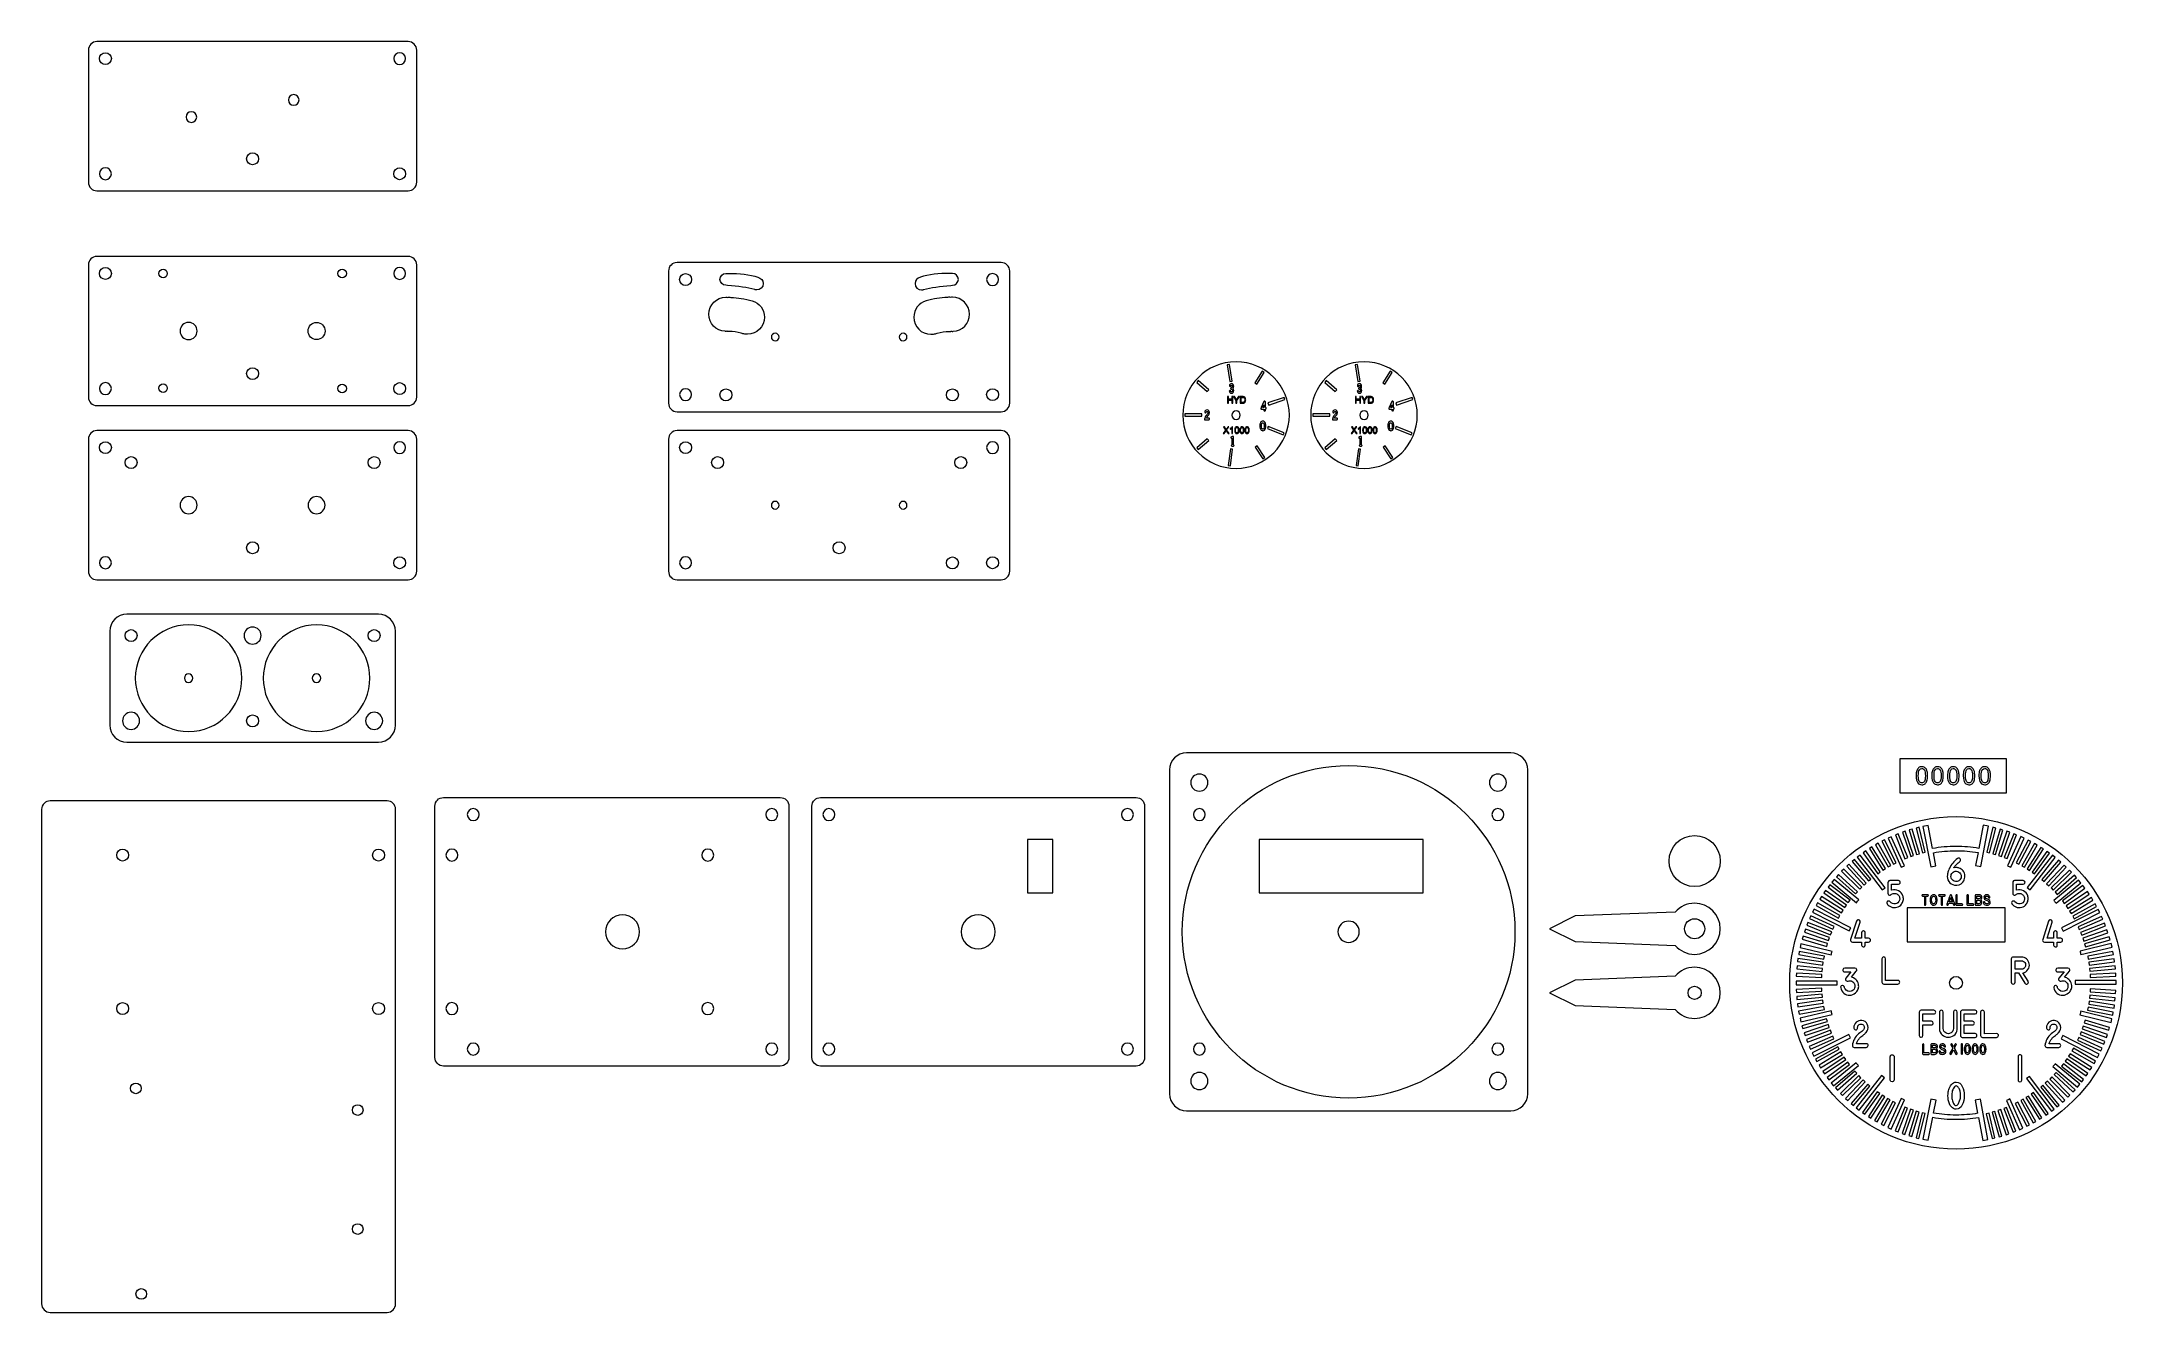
# Model space of a CAD drawing. Header units: millimetres. Extents: x -168 to 319, y -216 to 82.
import ezdxf

# ---------------------------------------------------------------- set-up
doc = ezdxf.new("R2010")
doc.units = ezdxf.units.MM
doc.header["$MEASUREMENT"] = 0
doc.layers.add('Cuts', color=7, linetype='Continuous')
doc.layers.add('Engrave', color=7, linetype='Continuous', plot=False)

msp = doc.modelspace()

# ---------------------------------------------------------------- linework, layer by layer
at = {"layer": 'Cuts', "color": 250, "lineweight": 9}
msp.add_lwpolyline([(116.9886, -117.761), (155.4886, -117.761), (155.4886, -105.261), (116.9886, -105.261), (116.9886, -117.761)], close=True, dxfattribs=at)
for points, knots in [([(-19.4834, 30.1228), (-19.4834, 30.1228), (56.5166, 30.1228), (56.5166, 30.1228), (56.5166, 30.1228), (57.6166, 30.1228), (58.5166, 29.2228), (58.5166, 28.1228), (58.5166, 28.1228), (58.5166, 28.1228), (58.5166, -2.8772), (58.5166, -2.8772), (58.5166, -2.8772), (58.5166, -3.9772), (57.6166, -4.8772), (56.5166, -4.8772), (56.5166, -4.8772), (56.5166, -4.8772), (-19.4834, -4.8772), (-19.4834, -4.8772), (-19.4834, -4.8772), (-20.5835, -4.8772), (-21.4834, -3.9772), (-21.4834, -2.8772), (-21.4834, -2.8772), (-21.4834, -2.8772), (-21.4834, 28.1228), (-21.4834, 28.1228), (-21.4834, 28.1228), (-21.4834, 29.2228), (-20.5835, 30.1228), (-19.4834, 30.1228)], [0, 0, 0, 0, 0.11111111, 0.11111111, 0.11111111, 0.11111111, 0.22222222, 0.22222222, 0.22222222, 0.22222222, 0.33333333, 0.33333333, 0.33333333, 0.33333333, 0.44444444, 0.44444444, 0.44444444, 0.44444444, 0.55555556, 0.55555556, 0.55555556, 0.55555556, 0.66666667, 0.66666667, 0.66666667, 0.66666667, 0.77777778, 0.77777778, 0.77777778, 0.77777778, 1, 1, 1, 1]), ([(-17.4834, 24.7228), (-16.7104, 24.7228), (-16.0835, 25.35), (-16.0835, 26.123), (-16.0835, 26.123), (-16.0834, 26.8959), (-16.7104, 27.5228), (-17.4835, 27.5228), (-17.4835, 27.5228), (-18.2564, 27.5223), (-18.8834, 26.8959), (-18.8834, 26.123), (-18.8834, 26.123), (-18.8833, 25.3497), (-18.2565, 24.7233), (-17.4834, 24.7228)], [0, 0, 0, 0, 0.2, 0.2, 0.2, 0.2, 0.4, 0.4, 0.4, 0.4, 0.6, 0.6, 0.6, 0.6, 1, 1, 1, 1]), ([(54.5166, 24.7228), (53.7436, 24.7228), (53.1167, 25.35), (53.1167, 26.123), (53.1167, 26.123), (53.1166, 26.8959), (53.7436, 27.5228), (54.5167, 27.5228), (54.5167, 27.5228), (55.2896, 27.5223), (55.9166, 26.8959), (55.9166, 26.123), (55.9166, 26.123), (55.9165, 25.3497), (55.2897, 24.7233), (54.5166, 24.7228)], [0, 0, 0, 0, 0.2, 0.2, 0.2, 0.2, 0.4, 0.4, 0.4, 0.4, 0.6, 0.6, 0.6, 0.6, 1, 1, 1, 1]), ([(3.5319, 13.5266), (4.0292, 13.5266), (4.432, 13.1236), (4.432, 12.6266), (4.432, 12.6266), (4.432, 12.1296), (4.0292, 11.7266), (3.5319, 11.7266), (3.5319, 11.7266), (3.0349, 11.7266), (2.632, 12.1296), (2.632, 12.6266), (2.632, 12.6266), (2.632, 13.1236), (3.0349, 13.5266), (3.5319, 13.5266)], [0, 0, 0, 0, 0.2, 0.2, 0.2, 0.2, 0.4, 0.4, 0.4, 0.4, 0.6, 0.6, 0.6, 0.6, 1, 1, 1, 1]), ([(33.5319, 13.5266), (34.0292, 13.5266), (34.432, 13.1236), (34.432, 12.6266), (34.432, 12.6266), (34.432, 12.1296), (34.0292, 11.7266), (33.5319, 11.7266), (33.5319, 11.7266), (33.0348, 11.7266), (32.632, 12.1296), (32.632, 12.6266), (32.632, 12.6266), (32.632, 13.1236), (33.0348, 13.5266), (33.5319, 13.5266)], [0, 0, 0, 0, 0.2, 0.2, 0.2, 0.2, 0.4, 0.4, 0.4, 0.4, 0.6, 0.6, 0.6, 0.6, 1, 1, 1, 1]), ([(111.5966, 6.8223), (118.5021, 6.8223), (124.0976, 1.2248), (124.0976, -5.6777), (124.0976, -5.6777), (124.0976, -12.5802), (118.5021, -18.1777), (111.5966, -18.1777), (111.5966, -18.1777), (104.6935, -18.1777), (99.098, -12.5802), (99.098, -5.6777), (99.098, -5.6777), (99.098, 1.2248), (104.6935, 6.8223), (111.5966, 6.8223)], [0, 0, 0, 0, 0.2, 0.2, 0.2, 0.2, 0.4, 0.4, 0.4, 0.4, 0.6, 0.6, 0.6, 0.6, 1, 1, 1, 1]), ([(141.5962, 6.8223), (148.503, 6.8223), (154.0974, 1.2248), (154.0974, -5.6777), (154.0974, -5.6777), (154.0974, -12.5802), (148.503, -18.1777), (141.5962, -18.1777), (141.5962, -18.1777), (134.6918, -18.1777), (129.0974, -12.5802), (129.0974, -5.6777), (129.0974, -5.6777), (129.0974, 1.2248), (134.6918, 6.8223), (141.5962, 6.8223)], [0, 0, 0, 0, 0.2, 0.2, 0.2, 0.2, 0.4, 0.4, 0.4, 0.4, 0.6, 0.6, 0.6, 0.6, 1, 1, 1, 1]), ([(-17.4834, 0.5228), (-16.7104, 0.5228), (-16.0835, -0.1044), (-16.0835, -0.8774), (-16.0835, -0.8774), (-16.0834, -1.6503), (-16.7104, -2.2772), (-17.4835, -2.2772), (-17.4835, -2.2772), (-18.2564, -2.2767), (-18.8834, -1.6503), (-18.8834, -0.8774), (-18.8834, -0.8774), (-18.8833, -0.1041), (-18.2565, 0.5223), (-17.4834, 0.5228)], [0, 0, 0, 0, 0.2, 0.2, 0.2, 0.2, 0.4, 0.4, 0.4, 0.4, 0.6, 0.6, 0.6, 0.6, 1, 1, 1, 1]), ([(-8.0265, 0.4728), (-8.7995, 0.4728), (-9.4264, -0.1544), (-9.4264, -0.9274), (-9.4264, -0.9274), (-9.4265, -1.7003), (-8.7995, -2.3272), (-8.0264, -2.3272), (-8.0264, -2.3272), (-7.2535, -2.3267), (-6.6265, -1.7003), (-6.6265, -0.9274), (-6.6265, -0.9274), (-6.6266, -0.1541), (-7.2534, 0.4723), (-8.0265, 0.4728)], [0, 0, 0, 0, 0.2, 0.2, 0.2, 0.2, 0.4, 0.4, 0.4, 0.4, 0.6, 0.6, 0.6, 0.6, 1, 1, 1, 1]), ([(45.0905, 0.4728), (44.3175, 0.4728), (43.6906, -0.1544), (43.6906, -0.9274), (43.6906, -0.9274), (43.6905, -1.7003), (44.3175, -2.3272), (45.0906, -2.3272), (45.0906, -2.3272), (45.8635, -2.3267), (46.4905, -1.7003), (46.4905, -0.9274), (46.4905, -0.9274), (46.4904, -0.1541), (45.8636, 0.4723), (45.0905, 0.4728)], [0, 0, 0, 0, 0.2, 0.2, 0.2, 0.2, 0.4, 0.4, 0.4, 0.4, 0.6, 0.6, 0.6, 0.6, 1, 1, 1, 1]), ([(54.5166, 0.5228), (53.7436, 0.5228), (53.1167, -0.1044), (53.1167, -0.8774), (53.1167, -0.8774), (53.1166, -1.6503), (53.7436, -2.2772), (54.5167, -2.2772), (54.5167, -2.2772), (55.2896, -2.2767), (55.9166, -1.6503), (55.9166, -0.8774), (55.9166, -0.8774), (55.9165, -0.1041), (55.2897, 0.5223), (54.5166, 0.5228)], [0, 0, 0, 0, 0.2, 0.2, 0.2, 0.2, 0.4, 0.4, 0.4, 0.4, 0.6, 0.6, 0.6, 0.6, 1, 1, 1, 1]), ([(111.5973, -4.6777), (112.1498, -4.6777), (112.5975, -5.1255), (112.5975, -5.6777), (112.5975, -5.6777), (112.5975, -6.2299), (112.1498, -6.6777), (111.5973, -6.6777), (111.5973, -6.6777), (111.0451, -6.6777), (110.5974, -6.2299), (110.5974, -5.6777), (110.5974, -5.6777), (110.5974, -5.1255), (111.0451, -4.6777), (111.5973, -4.6777)], [0, 0, 0, 0, 0.2, 0.2, 0.2, 0.2, 0.4, 0.4, 0.4, 0.4, 0.6, 0.6, 0.6, 0.6, 1, 1, 1, 1]), ([(141.5973, -4.6777), (142.1498, -4.6777), (142.5974, -5.1255), (142.5974, -5.6777), (142.5974, -5.6777), (142.5974, -6.2299), (142.1498, -6.6777), (141.5973, -6.6777), (141.5973, -6.6777), (141.045, -6.6777), (140.5974, -6.2299), (140.5974, -5.6777), (140.5974, -5.6777), (140.5974, -5.1255), (141.045, -4.6777), (141.5973, -4.6777)], [0, 0, 0, 0, 0.2, 0.2, 0.2, 0.2, 0.4, 0.4, 0.4, 0.4, 0.6, 0.6, 0.6, 0.6, 1, 1, 1, 1]), ([(-19.4834, -9.3087), (-19.4834, -9.3087), (56.5166, -9.3087), (56.5166, -9.3087), (56.5166, -9.3087), (57.6166, -9.3087), (58.5166, -10.2087), (58.5166, -11.3087), (58.5166, -11.3087), (58.5166, -11.3087), (58.5166, -42.3087), (58.5166, -42.3087), (58.5166, -42.3087), (58.5166, -43.4087), (57.6166, -44.3087), (56.5166, -44.3087), (56.5166, -44.3087), (56.5166, -44.3087), (-19.4834, -44.3087), (-19.4834, -44.3087), (-19.4834, -44.3087), (-20.5835, -44.3087), (-21.4834, -43.4087), (-21.4834, -42.3087), (-21.4834, -42.3087), (-21.4834, -42.3087), (-21.4834, -11.3087), (-21.4834, -11.3087), (-21.4834, -11.3087), (-21.4834, -10.2087), (-20.5835, -9.3087), (-19.4834, -9.3087)], [0, 0, 0, 0, 0.11111111, 0.11111111, 0.11111111, 0.11111111, 0.22222222, 0.22222222, 0.22222222, 0.22222222, 0.33333333, 0.33333333, 0.33333333, 0.33333333, 0.44444444, 0.44444444, 0.44444444, 0.44444444, 0.55555556, 0.55555556, 0.55555556, 0.55555556, 0.66666667, 0.66666667, 0.66666667, 0.66666667, 0.77777778, 0.77777778, 0.77777778, 0.77777778, 1, 1, 1, 1]), ([(-17.4834, -14.7087), (-16.7104, -14.7087), (-16.0835, -14.0815), (-16.0835, -13.3085), (-16.0835, -13.3085), (-16.0834, -12.5356), (-16.7104, -11.9087), (-17.4835, -11.9087), (-17.4835, -11.9087), (-18.2564, -11.9092), (-18.8834, -12.5356), (-18.8834, -13.3085), (-18.8834, -13.3085), (-18.8833, -14.0818), (-18.2565, -14.7082), (-17.4834, -14.7087)], [0, 0, 0, 0, 0.2, 0.2, 0.2, 0.2, 0.4, 0.4, 0.4, 0.4, 0.6, 0.6, 0.6, 0.6, 1, 1, 1, 1]), ([(54.5166, -14.7087), (53.7436, -14.7087), (53.1167, -14.0815), (53.1167, -13.3085), (53.1167, -13.3085), (53.1166, -12.5356), (53.7436, -11.9087), (54.5167, -11.9087), (54.5167, -11.9087), (55.2896, -11.9092), (55.9166, -12.5356), (55.9166, -13.3085), (55.9166, -13.3085), (55.9165, -14.0818), (55.2897, -14.7082), (54.5166, -14.7087)], [0, 0, 0, 0, 0.2, 0.2, 0.2, 0.2, 0.4, 0.4, 0.4, 0.4, 0.6, 0.6, 0.6, 0.6, 1, 1, 1, 1]), ([(-147.5056, -18.2051), (-146.7326, -18.2051), (-146.1057, -17.5779), (-146.1057, -16.8049), (-146.1057, -16.8049), (-146.1056, -16.032), (-146.7326, -15.4051), (-147.5057, -15.4051), (-147.5057, -15.4051), (-148.2786, -15.4056), (-148.9056, -16.032), (-148.9056, -16.8049), (-148.9056, -16.8049), (-148.9055, -17.5782), (-148.2787, -18.2046), (-147.5056, -18.2051)], [0, 0, 0, 0, 0.2, 0.2, 0.2, 0.2, 0.4, 0.4, 0.4, 0.4, 0.6, 0.6, 0.6, 0.6, 1, 1, 1, 1]), ([(-90.5056, -18.2051), (-89.7326, -18.2051), (-89.1057, -17.5779), (-89.1057, -16.8049), (-89.1057, -16.8049), (-89.1056, -16.032), (-89.7326, -15.4051), (-90.5057, -15.4051), (-90.5057, -15.4051), (-91.2786, -15.4056), (-91.9056, -16.032), (-91.9056, -16.8049), (-91.9056, -16.8049), (-91.9055, -17.5782), (-91.2787, -18.2046), (-90.5056, -18.2051)], [0, 0, 0, 0, 0.2, 0.2, 0.2, 0.2, 0.4, 0.4, 0.4, 0.4, 0.6, 0.6, 0.6, 0.6, 1, 1, 1, 1]), ([(-9.968, -18.2051), (-9.195, -18.2051), (-8.5681, -17.5779), (-8.5681, -16.8049), (-8.5681, -16.8049), (-8.568, -16.032), (-9.195, -15.4051), (-9.9681, -15.4051), (-9.9681, -15.4051), (-10.741, -15.4056), (-11.368, -16.032), (-11.368, -16.8049), (-11.368, -16.8049), (-11.3679, -17.5782), (-10.7411, -18.2046), (-9.968, -18.2051)], [0, 0, 0, 0, 0.2, 0.2, 0.2, 0.2, 0.4, 0.4, 0.4, 0.4, 0.6, 0.6, 0.6, 0.6, 1, 1, 1, 1]), ([(47.032, -18.2051), (47.805, -18.2051), (48.4319, -17.5779), (48.4319, -16.8049), (48.4319, -16.8049), (48.432, -16.032), (47.805, -15.4051), (47.0319, -15.4051), (47.0319, -15.4051), (46.259, -15.4056), (45.632, -16.032), (45.632, -16.8049), (45.632, -16.8049), (45.6321, -17.5782), (46.2589, -18.2046), (47.032, -18.2051)], [0, 0, 0, 0, 0.2, 0.2, 0.2, 0.2, 0.4, 0.4, 0.4, 0.4, 0.6, 0.6, 0.6, 0.6, 1, 1, 1, 1]), ([(-134.0057, -24.8049), (-132.9008, -24.8049), (-132.0056, -25.7005), (-132.0056, -26.8049), (-132.0056, -26.8049), (-132.0056, -27.9093), (-132.9008, -28.8049), (-134.0057, -28.8049), (-134.0057, -28.8049), (-135.1102, -28.8049), (-136.0055, -27.9093), (-136.0055, -26.8049), (-136.0055, -26.8049), (-136.0055, -25.7005), (-135.1102, -24.8049), (-134.0057, -24.8049)], [0, 0, 0, 0, 0.2, 0.2, 0.2, 0.2, 0.4, 0.4, 0.4, 0.4, 0.6, 0.6, 0.6, 0.6, 1, 1, 1, 1]), ([(-104.0058, -24.8049), (-102.9007, -24.8049), (-102.0056, -25.7005), (-102.0056, -26.8049), (-102.0056, -26.8049), (-102.0056, -27.9093), (-102.9007, -28.8049), (-104.0058, -28.8049), (-104.0058, -28.8049), (-105.1105, -28.8049), (-106.0056, -27.9093), (-106.0056, -26.8049), (-106.0056, -26.8049), (-106.0056, -25.7005), (-105.1105, -24.8049), (-104.0058, -24.8049)], [0, 0, 0, 0, 0.2, 0.2, 0.2, 0.2, 0.4, 0.4, 0.4, 0.4, 0.6, 0.6, 0.6, 0.6, 1, 1, 1, 1]), ([(3.5319, -25.9049), (4.0292, -25.9049), (4.432, -26.3079), (4.432, -26.8049), (4.432, -26.8049), (4.432, -27.3019), (4.0292, -27.7049), (3.5319, -27.7049), (3.5319, -27.7049), (3.0349, -27.7049), (2.632, -27.3019), (2.632, -26.8049), (2.632, -26.8049), (2.632, -26.3079), (3.0349, -25.9049), (3.5319, -25.9049)], [0, 0, 0, 0, 0.2, 0.2, 0.2, 0.2, 0.4, 0.4, 0.4, 0.4, 0.6, 0.6, 0.6, 0.6, 1, 1, 1, 1]), ([(33.5319, -25.9049), (34.0292, -25.9049), (34.432, -26.3079), (34.432, -26.8049), (34.432, -26.8049), (34.432, -27.3019), (34.0292, -27.7049), (33.5319, -27.7049), (33.5319, -27.7049), (33.0348, -27.7049), (32.632, -27.3019), (32.632, -26.8049), (32.632, -26.8049), (32.632, -26.3079), (33.0348, -25.9049), (33.5319, -25.9049)], [0, 0, 0, 0, 0.2, 0.2, 0.2, 0.2, 0.4, 0.4, 0.4, 0.4, 0.6, 0.6, 0.6, 0.6, 1, 1, 1, 1]), ([(-119.0056, -38.2051), (-118.2326, -38.2051), (-117.6057, -37.5779), (-117.6057, -36.8049), (-117.6057, -36.8049), (-117.6056, -36.032), (-118.2326, -35.4051), (-119.0057, -35.4051), (-119.0057, -35.4051), (-119.7786, -35.4056), (-120.4056, -36.032), (-120.4056, -36.8049), (-120.4056, -36.8049), (-120.4055, -37.5782), (-119.7787, -38.2046), (-119.0056, -38.2051)], [0, 0, 0, 0, 0.2, 0.2, 0.2, 0.2, 0.4, 0.4, 0.4, 0.4, 0.6, 0.6, 0.6, 0.6, 1, 1, 1, 1]), ([(-17.4834, -38.9087), (-16.7104, -38.9087), (-16.0835, -39.5359), (-16.0835, -40.3089), (-16.0835, -40.3089), (-16.0834, -41.0818), (-16.7104, -41.7087), (-17.4835, -41.7087), (-17.4835, -41.7087), (-18.2564, -41.7082), (-18.8834, -41.0818), (-18.8834, -40.3089), (-18.8834, -40.3089), (-18.8833, -39.5356), (-18.2565, -38.9092), (-17.4834, -38.9087)], [0, 0, 0, 0, 0.2, 0.2, 0.2, 0.2, 0.4, 0.4, 0.4, 0.4, 0.6, 0.6, 0.6, 0.6, 1, 1, 1, 1]), ([(18.532, -38.2051), (19.305, -38.2051), (19.9319, -37.5779), (19.9319, -36.8049), (19.9319, -36.8049), (19.932, -36.032), (19.305, -35.4051), (18.5319, -35.4051), (18.5319, -35.4051), (17.759, -35.4056), (17.132, -36.032), (17.132, -36.8049), (17.132, -36.8049), (17.1321, -37.5782), (17.7589, -38.2046), (18.532, -38.2051)], [0, 0, 0, 0, 0.2, 0.2, 0.2, 0.2, 0.4, 0.4, 0.4, 0.4, 0.6, 0.6, 0.6, 0.6, 1, 1, 1, 1]), ([(45.0905, -38.9587), (44.3175, -38.9587), (43.6906, -39.5859), (43.6906, -40.3589), (43.6906, -40.3589), (43.6905, -41.1318), (44.3175, -41.7587), (45.0906, -41.7587), (45.0906, -41.7587), (45.8635, -41.7582), (46.4905, -41.1318), (46.4905, -40.3589), (46.4905, -40.3589), (46.4904, -39.5856), (45.8636, -38.9592), (45.0905, -38.9587)], [0, 0, 0, 0, 0.2, 0.2, 0.2, 0.2, 0.4, 0.4, 0.4, 0.4, 0.6, 0.6, 0.6, 0.6, 1, 1, 1, 1]), ([(54.5166, -38.9087), (53.7436, -38.9087), (53.1167, -39.5359), (53.1167, -40.3089), (53.1167, -40.3089), (53.1166, -41.0818), (53.7436, -41.7087), (54.5167, -41.7087), (54.5167, -41.7087), (55.2896, -41.7082), (55.9166, -41.0818), (55.9166, -40.3089), (55.9166, -40.3089), (55.9165, -39.5356), (55.2897, -38.9092), (54.5166, -38.9087)], [0, 0, 0, 0, 0.2, 0.2, 0.2, 0.2, 0.4, 0.4, 0.4, 0.4, 0.6, 0.6, 0.6, 0.6, 1, 1, 1, 1]), ([(-148.5057, -52.3907), (-148.5057, -52.3907), (-89.5057, -52.3907), (-89.5057, -52.3907), (-89.5057, -52.3907), (-87.3057, -52.3907), (-85.5057, -54.1907), (-85.5057, -56.3907), (-85.5057, -56.3907), (-85.5057, -56.3907), (-85.5057, -78.3907), (-85.5057, -78.3907), (-85.5057, -78.3907), (-85.5057, -80.5907), (-87.3057, -82.3907), (-89.5057, -82.3907), (-89.5057, -82.3907), (-89.5057, -82.3907), (-148.5057, -82.3907), (-148.5057, -82.3907), (-148.5057, -82.3907), (-150.7057, -82.3907), (-152.5057, -80.5907), (-152.5057, -78.3907), (-152.5057, -78.3907), (-152.5057, -78.3907), (-152.5057, -56.3907), (-152.5057, -56.3907), (-152.5057, -56.3907), (-152.5057, -54.1907), (-150.7057, -52.3907), (-148.5057, -52.3907)], [0, 0, 0, 0, 0.11111111, 0.11111111, 0.11111111, 0.11111111, 0.22222222, 0.22222222, 0.22222222, 0.22222222, 0.33333333, 0.33333333, 0.33333333, 0.33333333, 0.44444444, 0.44444444, 0.44444444, 0.44444444, 0.55555556, 0.55555556, 0.55555556, 0.55555556, 0.66666667, 0.66666667, 0.66666667, 0.66666667, 0.77777778, 0.77777778, 0.77777778, 0.77777778, 1, 1, 1, 1]), ([(-147.5056, -58.7909), (-146.7326, -58.7909), (-146.1057, -58.1637), (-146.1057, -57.3907), (-146.1057, -57.3907), (-146.1056, -56.6178), (-146.7326, -55.9909), (-147.5057, -55.9909), (-147.5057, -55.9909), (-148.2786, -55.9914), (-148.9056, -56.6178), (-148.9056, -57.3907), (-148.9056, -57.3907), (-148.9055, -58.164), (-148.2787, -58.7904), (-147.5056, -58.7909)], [0, 0, 0, 0, 0.2, 0.2, 0.2, 0.2, 0.4, 0.4, 0.4, 0.4, 0.6, 0.6, 0.6, 0.6, 1, 1, 1, 1]), ([(-119.0056, -55.3905), (-117.9013, -55.3905), (-117.0057, -56.2866), (-117.0057, -57.391), (-117.0057, -57.391), (-117.0056, -58.4953), (-117.9013, -59.391), (-119.0057, -59.391), (-119.0057, -59.391), (-120.1099, -59.3902), (-121.0056, -58.4953), (-121.0056, -57.391), (-121.0056, -57.391), (-121.0055, -56.2861), (-120.11, -55.3911), (-119.0056, -55.3905)], [0, 0, 0, 0, 0.2, 0.2, 0.2, 0.2, 0.4, 0.4, 0.4, 0.4, 0.6, 0.6, 0.6, 0.6, 1, 1, 1, 1]), ([(-90.5056, -58.7909), (-89.7326, -58.7909), (-89.1057, -58.1637), (-89.1057, -57.3907), (-89.1057, -57.3907), (-89.1056, -56.6178), (-89.7326, -55.9909), (-90.5057, -55.9909), (-90.5057, -55.9909), (-91.2786, -55.9914), (-91.9056, -56.6178), (-91.9056, -57.3907), (-91.9056, -57.3907), (-91.9055, -58.164), (-91.2787, -58.7904), (-90.5056, -58.7909)], [0, 0, 0, 0, 0.2, 0.2, 0.2, 0.2, 0.4, 0.4, 0.4, 0.4, 0.6, 0.6, 0.6, 0.6, 1, 1, 1, 1]), ([(-134.0057, -66.3907), (-133.4532, -66.3907), (-133.0055, -66.8385), (-133.0055, -67.3907), (-133.0055, -67.3907), (-133.0055, -67.9429), (-133.4532, -68.3907), (-134.0057, -68.3907), (-134.0057, -68.3907), (-134.5579, -68.3907), (-135.0056, -67.9429), (-135.0056, -67.3907), (-135.0056, -67.3907), (-135.0056, -66.8385), (-134.5579, -66.3907), (-134.0057, -66.3907)], [0, 0, 0, 0, 0.2, 0.2, 0.2, 0.2, 0.4, 0.4, 0.4, 0.4, 0.6, 0.6, 0.6, 0.6, 1, 1, 1, 1]), ([(-104.0057, -66.3907), (-103.4532, -66.3907), (-103.0056, -66.8385), (-103.0056, -67.3907), (-103.0056, -67.3907), (-103.0056, -67.9429), (-103.4532, -68.3907), (-104.0057, -68.3907), (-104.0057, -68.3907), (-104.558, -68.3907), (-105.0056, -67.9429), (-105.0056, -67.3907), (-105.0056, -67.3907), (-105.0056, -66.8385), (-104.558, -66.3907), (-104.0057, -66.3907)], [0, 0, 0, 0, 0.2, 0.2, 0.2, 0.2, 0.4, 0.4, 0.4, 0.4, 0.6, 0.6, 0.6, 0.6, 1, 1, 1, 1]), ([(-147.5056, -75.3905), (-146.4013, -75.3905), (-145.5057, -76.2866), (-145.5057, -77.391), (-145.5057, -77.391), (-145.5056, -78.4953), (-146.4013, -79.391), (-147.5057, -79.391), (-147.5057, -79.391), (-148.6099, -79.3902), (-149.5056, -78.4953), (-149.5056, -77.391), (-149.5056, -77.391), (-149.5055, -76.2861), (-148.61, -75.3911), (-147.5056, -75.3905)], [0, 0, 0, 0, 0.2, 0.2, 0.2, 0.2, 0.4, 0.4, 0.4, 0.4, 0.6, 0.6, 0.6, 0.6, 1, 1, 1, 1]), ([(-119.0056, -78.7909), (-118.2326, -78.7909), (-117.6057, -78.1637), (-117.6057, -77.3907), (-117.6057, -77.3907), (-117.6056, -76.6178), (-118.2326, -75.9909), (-119.0057, -75.9909), (-119.0057, -75.9909), (-119.7786, -75.9914), (-120.4056, -76.6178), (-120.4056, -77.3907), (-120.4056, -77.3907), (-120.4055, -78.164), (-119.7787, -78.7904), (-119.0056, -78.7909)], [0, 0, 0, 0, 0.2, 0.2, 0.2, 0.2, 0.4, 0.4, 0.4, 0.4, 0.6, 0.6, 0.6, 0.6, 1, 1, 1, 1]), ([(-90.5056, -75.3905), (-89.4013, -75.3905), (-88.5057, -76.2866), (-88.5057, -77.391), (-88.5057, -77.391), (-88.5056, -78.4953), (-89.4013, -79.391), (-90.5057, -79.391), (-90.5057, -79.391), (-91.6099, -79.3902), (-92.5056, -78.4953), (-92.5056, -77.391), (-92.5056, -77.391), (-92.5055, -76.2861), (-91.61, -75.3911), (-90.5056, -75.3905)], [0, 0, 0, 0, 0.2, 0.2, 0.2, 0.2, 0.4, 0.4, 0.4, 0.4, 0.6, 0.6, 0.6, 0.6, 1, 1, 1, 1]), ([(99.9884, -84.879), (99.9884, -84.879), (175.9886, -84.879), (175.9886, -84.879), (175.9886, -84.879), (178.1886, -84.879), (179.9885, -86.679), (179.9885, -88.879), (179.9885, -88.879), (179.9885, -88.879), (179.9885, -164.879), (179.9885, -164.879), (179.9885, -164.879), (179.9885, -167.079), (178.1886, -168.879), (175.9886, -168.879), (175.9886, -168.879), (175.9886, -168.879), (99.9884, -168.879), (99.9884, -168.879), (99.9884, -168.879), (97.7884, -168.879), (95.9885, -167.079), (95.9885, -164.879), (95.9885, -164.879), (95.9885, -164.879), (95.9885, -88.879), (95.9885, -88.879), (95.9885, -88.879), (95.9885, -86.679), (97.7884, -84.879), (99.9884, -84.879)], [0, 0, 0, 0, 0.11111111, 0.11111111, 0.11111111, 0.11111111, 0.22222222, 0.22222222, 0.22222222, 0.22222222, 0.33333333, 0.33333333, 0.33333333, 0.33333333, 0.44444444, 0.44444444, 0.44444444, 0.44444444, 0.55555556, 0.55555556, 0.55555556, 0.55555556, 0.66666667, 0.66666667, 0.66666667, 0.66666667, 0.77777778, 0.77777778, 0.77777778, 0.77777778, 1, 1, 1, 1]), ([(267.2692, -86.2726), (267.2692, -86.2726), (292.2691, -86.2726), (292.2691, -86.2726), (292.2691, -86.2726), (292.2691, -86.2726), (292.2691, -94.2726), (292.2691, -94.2726), (292.2691, -94.2726), (292.2691, -94.2726), (267.2692, -94.2726), (267.2692, -94.2726), (267.2692, -94.2726), (267.2692, -94.2726), (267.2692, -86.2726), (267.2692, -86.2726)], [0, 0, 0, 0, 0.2, 0.2, 0.2, 0.2, 0.4, 0.4, 0.4, 0.4, 0.6, 0.6, 0.6, 0.6, 1, 1, 1, 1]), ([(102.9885, -89.8787), (104.0928, -89.8787), (104.9884, -90.7748), (104.9884, -91.8792), (104.9884, -91.8792), (104.9884, -92.9835), (104.0928, -93.8792), (102.9883, -93.8792), (102.9883, -93.8792), (101.8842, -93.8784), (100.9885, -92.9835), (100.9885, -91.8792), (100.9885, -91.8792), (100.9885, -90.7743), (101.884, -89.8793), (102.9885, -89.8787)], [0, 0, 0, 0, 0.2, 0.2, 0.2, 0.2, 0.4, 0.4, 0.4, 0.4, 0.6, 0.6, 0.6, 0.6, 1, 1, 1, 1]), ([(172.9885, -89.8787), (174.0928, -89.8787), (174.9884, -90.7748), (174.9884, -91.8792), (174.9884, -91.8792), (174.9884, -92.9835), (174.0928, -93.8792), (172.9883, -93.8792), (172.9883, -93.8792), (171.8842, -93.8784), (170.9885, -92.9835), (170.9885, -91.8792), (170.9885, -91.8792), (170.9885, -90.7743), (171.884, -89.8793), (172.9885, -89.8787)], [0, 0, 0, 0, 0.2, 0.2, 0.2, 0.2, 0.4, 0.4, 0.4, 0.4, 0.6, 0.6, 0.6, 0.6, 1, 1, 1, 1]), ([(4.7371, -95.3789), (4.7371, -95.3789), (-74.2631, -95.3789), (-74.2631, -95.3789), (-74.2631, -95.3789), (-75.363, -95.3789), (-76.263, -96.2789), (-76.263, -97.3789), (-76.263, -97.3789), (-76.263, -97.3789), (-76.263, -156.3789), (-76.263, -156.3789), (-76.263, -156.3789), (-76.263, -157.4789), (-75.363, -158.3789), (-74.2631, -158.3789), (-74.2631, -158.3789), (-74.2631, -158.3789), (4.7371, -158.3789), (4.7371, -158.3789), (4.7371, -158.3789), (5.837, -158.3789), (6.737, -157.4789), (6.737, -156.3789), (6.737, -156.3789), (6.737, -156.3789), (6.737, -97.3789), (6.737, -97.3789), (6.737, -97.3789), (6.737, -96.2789), (5.837, -95.3789), (4.7371, -95.3789)], [0, 0, 0, 0, 0.11111111, 0.11111111, 0.11111111, 0.11111111, 0.22222222, 0.22222222, 0.22222222, 0.22222222, 0.33333333, 0.33333333, 0.33333333, 0.33333333, 0.44444444, 0.44444444, 0.44444444, 0.44444444, 0.55555556, 0.55555556, 0.55555556, 0.55555556, 0.66666667, 0.66666667, 0.66666667, 0.66666667, 0.77777778, 0.77777778, 0.77777778, 0.77777778, 1, 1, 1, 1]), ([(-67.263, -97.9789), (-66.49, -97.9789), (-65.863, -98.6061), (-65.863, -99.379), (-65.863, -99.379), (-65.863, -100.152), (-66.49, -100.7789), (-67.2631, -100.7789), (-67.2631, -100.7789), (-68.036, -100.7783), (-68.663, -100.152), (-68.663, -99.379), (-68.663, -99.379), (-68.663, -98.6057), (-68.0362, -97.9793), (-67.263, -97.9789)], [0, 0, 0, 0, 0.2, 0.2, 0.2, 0.2, 0.4, 0.4, 0.4, 0.4, 0.6, 0.6, 0.6, 0.6, 1, 1, 1, 1]), ([(2.737, -97.9789), (3.51, -97.9789), (4.137, -98.6061), (4.137, -99.379), (4.137, -99.379), (4.137, -100.152), (3.51, -100.7789), (2.7369, -100.7789), (2.7369, -100.7789), (1.964, -100.7783), (1.337, -100.152), (1.337, -99.379), (1.337, -99.379), (1.337, -98.6057), (1.9638, -97.9793), (2.737, -97.9789)], [0, 0, 0, 0, 0.2, 0.2, 0.2, 0.2, 0.4, 0.4, 0.4, 0.4, 0.6, 0.6, 0.6, 0.6, 1, 1, 1, 1]), ([(102.9885, -97.9789), (103.7615, -97.9789), (104.3885, -98.6061), (104.3885, -99.379), (104.3885, -99.379), (104.3885, -100.152), (103.7615, -100.7789), (102.9884, -100.7789), (102.9884, -100.7789), (102.2155, -100.7783), (101.5885, -100.152), (101.5885, -99.379), (101.5885, -99.379), (101.5885, -98.6057), (102.2153, -97.9793), (102.9885, -97.9789)], [0, 0, 0, 0, 0.2, 0.2, 0.2, 0.2, 0.4, 0.4, 0.4, 0.4, 0.6, 0.6, 0.6, 0.6, 1, 1, 1, 1]), ([(172.9885, -97.9789), (173.7615, -97.9789), (174.3885, -98.6061), (174.3885, -99.379), (174.3885, -99.379), (174.3885, -100.152), (173.7615, -100.7789), (172.9884, -100.7789), (172.9884, -100.7789), (172.2155, -100.7783), (171.5885, -100.152), (171.5885, -99.379), (171.5885, -99.379), (171.5885, -98.6057), (172.2153, -97.9793), (172.9885, -97.9789)], [0, 0, 0, 0, 0.2, 0.2, 0.2, 0.2, 0.4, 0.4, 0.4, 0.4, 0.6, 0.6, 0.6, 0.6, 1, 1, 1, 1]), ([(280.4209, -99.8603), (258.885, -99.8603), (241.421, -117.3255), (241.421, -138.8611), (241.421, -138.8611), (241.4207, -160.3938), (258.8848, -177.8604), (280.4207, -177.8604), (280.4207, -177.8604), (301.9566, -177.8591), (319.4209, -160.3964), (319.4209, -138.8611), (319.4209, -138.8611), (319.4209, -117.3226), (301.9564, -99.862), (280.4209, -99.8603)], [0, 0, 0, 0, 0.2, 0.2, 0.2, 0.2, 0.4, 0.4, 0.4, 0.4, 0.6, 0.6, 0.6, 0.6, 1, 1, 1, 1]), ([(219.1213, -104.2893), (215.8071, -104.2893), (213.1209, -106.9749), (213.1209, -110.2893), (213.1209, -110.2893), (213.1209, -113.6037), (215.8071, -116.2893), (219.1213, -116.2893), (219.1213, -116.2893), (222.4355, -116.2893), (225.1209, -113.6037), (225.1209, -110.2893), (225.1209, -110.2893), (225.1209, -106.9749), (222.4355, -104.2893), (219.1213, -104.2893)], [0, 0, 0, 0, 0.2, 0.2, 0.2, 0.2, 0.4, 0.4, 0.4, 0.4, 0.6, 0.6, 0.6, 0.6, 1, 1, 1, 1]), ([(-72.263, -107.479), (-71.49, -107.479), (-70.863, -108.1062), (-70.863, -108.8791), (-70.863, -108.8791), (-70.863, -109.6521), (-71.49, -110.279), (-72.2631, -110.279), (-72.2631, -110.279), (-73.036, -110.2784), (-73.663, -109.6521), (-73.663, -108.8791), (-73.663, -108.8791), (-73.663, -108.1058), (-73.0362, -107.4794), (-72.263, -107.479)], [0, 0, 0, 0, 0.2, 0.2, 0.2, 0.2, 0.4, 0.4, 0.4, 0.4, 0.6, 0.6, 0.6, 0.6, 1, 1, 1, 1]), ([(-12.263, -107.479), (-11.49, -107.479), (-10.863, -108.1062), (-10.863, -108.8791), (-10.863, -108.8791), (-10.863, -109.6521), (-11.49, -110.279), (-12.2631, -110.279), (-12.2631, -110.279), (-13.036, -110.2784), (-13.663, -109.6521), (-13.663, -108.8791), (-13.663, -108.8791), (-13.663, -108.1058), (-13.0362, -107.4794), (-12.263, -107.479)], [0, 0, 0, 0, 0.2, 0.2, 0.2, 0.2, 0.4, 0.4, 0.4, 0.4, 0.6, 0.6, 0.6, 0.6, 1, 1, 1, 1]), ([(191.121, -123.1642), (191.121, -123.1642), (214.5773, -122.2452), (214.5773, -122.2452), (214.5773, -122.2452), (215.6776, -120.9707), (217.3051, -120.1642), (219.1213, -120.1642), (219.1213, -120.1642), (222.4355, -120.1642), (225.1209, -122.8498), (225.1209, -126.1642), (225.1209, -126.1642), (225.1209, -129.4786), (222.4355, -132.1642), (219.1213, -132.1642), (219.1213, -132.1642), (217.3051, -132.1642), (215.6776, -131.3577), (214.5773, -130.0832), (214.5773, -130.0832), (214.5773, -130.0832), (191.121, -129.1642), (191.121, -129.1642), (191.121, -129.1642), (191.121, -129.1642), (185.121, -126.1642), (185.121, -126.1642), (185.121, -126.1642), (185.121, -126.1642), (191.121, -123.1642), (191.121, -123.1642)], [0, 0, 0, 0, 0.11111111, 0.11111111, 0.11111111, 0.11111111, 0.22222222, 0.22222222, 0.22222222, 0.22222222, 0.33333333, 0.33333333, 0.33333333, 0.33333333, 0.44444444, 0.44444444, 0.44444444, 0.44444444, 0.55555556, 0.55555556, 0.55555556, 0.55555556, 0.66666667, 0.66666667, 0.66666667, 0.66666667, 0.77777778, 0.77777778, 0.77777778, 0.77777778, 1, 1, 1, 1]), ([(268.921, -121.2423), (268.921, -121.2423), (291.9209, -121.2423), (291.9209, -121.2423), (291.9209, -121.2423), (291.9209, -121.2423), (291.9209, -129.2423), (291.9209, -129.2423), (291.9209, -129.2423), (291.9209, -129.2423), (268.921, -129.2423), (268.921, -129.2423), (268.921, -129.2423), (268.921, -129.2423), (268.921, -121.2423), (268.921, -121.2423)], [0, 0, 0, 0, 0.2, 0.2, 0.2, 0.2, 0.4, 0.4, 0.4, 0.4, 0.6, 0.6, 0.6, 0.6, 1, 1, 1, 1]), ([(-32.2633, -122.879), (-30.0538, -122.879), (-28.263, -124.6694), (-28.263, -126.879), (-28.263, -126.879), (-28.263, -129.0886), (-30.0538, -130.879), (-32.2633, -130.879), (-32.2633, -130.879), (-34.4727, -130.879), (-36.263, -129.0886), (-36.263, -126.879), (-36.263, -126.879), (-36.263, -124.6694), (-34.4727, -122.879), (-32.2633, -122.879)], [0, 0, 0, 0, 0.2, 0.2, 0.2, 0.2, 0.4, 0.4, 0.4, 0.4, 0.6, 0.6, 0.6, 0.6, 1, 1, 1, 1]), ([(137.9884, -124.379), (139.3693, -124.379), (140.4886, -125.498), (140.4886, -126.879), (140.4886, -126.879), (140.4886, -128.26), (139.3693, -129.379), (137.9884, -129.379), (137.9884, -129.379), (136.6075, -129.379), (135.4886, -128.26), (135.4886, -126.879), (135.4886, -126.879), (135.4886, -125.498), (136.6075, -124.379), (137.9884, -124.379)], [0, 0, 0, 0, 0.2, 0.2, 0.2, 0.2, 0.4, 0.4, 0.4, 0.4, 0.6, 0.6, 0.6, 0.6, 1, 1, 1, 1]), ([(219.1211, -123.8042), (217.8175, -123.8042), (216.7609, -124.8605), (216.7609, -126.1642), (216.7609, -126.1642), (216.7609, -127.4679), (217.8175, -128.5242), (219.1211, -128.5242), (219.1211, -128.5242), (220.4246, -128.5242), (221.4809, -127.4679), (221.4809, -126.1642), (221.4809, -126.1642), (221.4809, -124.8605), (220.4246, -123.8042), (219.1211, -123.8042)], [0, 0, 0, 0, 0.2, 0.2, 0.2, 0.2, 0.4, 0.4, 0.4, 0.4, 0.6, 0.6, 0.6, 0.6, 1, 1, 1, 1]), ([(191.121, -138.1926), (191.121, -138.1926), (214.5773, -137.2736), (214.5773, -137.2736), (214.5773, -137.2736), (215.6776, -135.9991), (217.3051, -135.1926), (219.1213, -135.1926), (219.1213, -135.1926), (222.4355, -135.1926), (225.1209, -137.8782), (225.1209, -141.1926), (225.1209, -141.1926), (225.1209, -144.507), (222.4355, -147.1926), (219.1213, -147.1926), (219.1213, -147.1926), (217.3051, -147.1926), (215.6776, -146.3861), (214.5773, -145.1116), (214.5773, -145.1116), (214.5773, -145.1116), (191.121, -144.1926), (191.121, -144.1926), (191.121, -144.1926), (191.121, -144.1926), (185.121, -141.1926), (185.121, -141.1926), (185.121, -141.1926), (185.121, -141.1926), (191.121, -138.1926), (191.121, -138.1926)], [0, 0, 0, 0, 0.11111111, 0.11111111, 0.11111111, 0.11111111, 0.22222222, 0.22222222, 0.22222222, 0.22222222, 0.33333333, 0.33333333, 0.33333333, 0.33333333, 0.44444444, 0.44444444, 0.44444444, 0.44444444, 0.55555556, 0.55555556, 0.55555556, 0.55555556, 0.66666667, 0.66666667, 0.66666667, 0.66666667, 0.77777778, 0.77777778, 0.77777778, 0.77777778, 1, 1, 1, 1]), ([(219.121, -139.6426), (218.2648, -139.6426), (217.5709, -140.3364), (217.5709, -141.1926), (217.5709, -141.1926), (217.5709, -142.0488), (218.2648, -142.7426), (219.121, -142.7426), (219.121, -142.7426), (219.9772, -142.7426), (220.6709, -142.0488), (220.6709, -141.1926), (220.6709, -141.1926), (220.6709, -140.3364), (219.9772, -139.6426), (219.121, -139.6426)], [0, 0, 0, 0, 0.2, 0.2, 0.2, 0.2, 0.4, 0.4, 0.4, 0.4, 0.6, 0.6, 0.6, 0.6, 1, 1, 1, 1]), ([(280.4211, -137.3603), (279.5926, -137.3603), (278.921, -138.0317), (278.921, -138.8603), (278.921, -138.8603), (278.921, -139.6889), (279.5926, -140.3603), (280.4211, -140.3603), (280.4211, -140.3603), (281.2496, -140.3603), (281.921, -139.6889), (281.921, -138.8603), (281.921, -138.8603), (281.921, -138.0317), (281.2496, -137.3603), (280.4211, -137.3603)], [0, 0, 0, 0, 0.2, 0.2, 0.2, 0.2, 0.4, 0.4, 0.4, 0.4, 0.6, 0.6, 0.6, 0.6, 1, 1, 1, 1]), ([(-72.263, -143.479), (-71.49, -143.479), (-70.863, -144.1062), (-70.863, -144.8791), (-70.863, -144.8791), (-70.863, -145.6521), (-71.49, -146.279), (-72.2631, -146.279), (-72.2631, -146.279), (-73.036, -146.2784), (-73.663, -145.6521), (-73.663, -144.8791), (-73.663, -144.8791), (-73.663, -144.1058), (-73.0362, -143.4794), (-72.263, -143.479)], [0, 0, 0, 0, 0.2, 0.2, 0.2, 0.2, 0.4, 0.4, 0.4, 0.4, 0.6, 0.6, 0.6, 0.6, 1, 1, 1, 1]), ([(-12.263, -143.479), (-11.49, -143.479), (-10.863, -144.1062), (-10.863, -144.8791), (-10.863, -144.8791), (-10.863, -145.6521), (-11.49, -146.279), (-12.2631, -146.279), (-12.2631, -146.279), (-13.036, -146.2784), (-13.663, -145.6521), (-13.663, -144.8791), (-13.663, -144.8791), (-13.663, -144.1058), (-13.0362, -143.4794), (-12.263, -143.479)], [0, 0, 0, 0, 0.2, 0.2, 0.2, 0.2, 0.4, 0.4, 0.4, 0.4, 0.6, 0.6, 0.6, 0.6, 1, 1, 1, 1]), ([(-67.263, -152.9789), (-66.49, -152.9789), (-65.863, -153.6061), (-65.863, -154.379), (-65.863, -154.379), (-65.863, -155.152), (-66.49, -155.7789), (-67.2631, -155.7789), (-67.2631, -155.7789), (-68.036, -155.7783), (-68.663, -155.152), (-68.663, -154.379), (-68.663, -154.379), (-68.663, -153.6057), (-68.0362, -152.9793), (-67.263, -152.9789)], [0, 0, 0, 0, 0.2, 0.2, 0.2, 0.2, 0.4, 0.4, 0.4, 0.4, 0.6, 0.6, 0.6, 0.6, 1, 1, 1, 1]), ([(2.737, -152.9789), (3.51, -152.9789), (4.137, -153.6061), (4.137, -154.379), (4.137, -154.379), (4.137, -155.152), (3.51, -155.7789), (2.7369, -155.7789), (2.7369, -155.7789), (1.964, -155.7783), (1.337, -155.152), (1.337, -154.379), (1.337, -154.379), (1.337, -153.6057), (1.9638, -152.9793), (2.737, -152.9789)], [0, 0, 0, 0, 0.2, 0.2, 0.2, 0.2, 0.4, 0.4, 0.4, 0.4, 0.6, 0.6, 0.6, 0.6, 1, 1, 1, 1]), ([(102.9885, -152.9789), (103.7615, -152.9789), (104.3885, -153.6061), (104.3885, -154.379), (104.3885, -154.379), (104.3885, -155.152), (103.7615, -155.7789), (102.9884, -155.7789), (102.9884, -155.7789), (102.2155, -155.7783), (101.5885, -155.152), (101.5885, -154.379), (101.5885, -154.379), (101.5885, -153.6057), (102.2153, -152.9793), (102.9885, -152.9789)], [0, 0, 0, 0, 0.2, 0.2, 0.2, 0.2, 0.4, 0.4, 0.4, 0.4, 0.6, 0.6, 0.6, 0.6, 1, 1, 1, 1]), ([(172.9885, -152.9789), (173.7615, -152.9789), (174.3885, -153.6061), (174.3885, -154.379), (174.3885, -154.379), (174.3885, -155.152), (173.7615, -155.7789), (172.9884, -155.7789), (172.9884, -155.7789), (172.2155, -155.7783), (171.5885, -155.152), (171.5885, -154.379), (171.5885, -154.379), (171.5885, -153.6057), (172.2153, -152.9793), (172.9885, -152.9789)], [0, 0, 0, 0, 0.2, 0.2, 0.2, 0.2, 0.4, 0.4, 0.4, 0.4, 0.6, 0.6, 0.6, 0.6, 1, 1, 1, 1]), ([(102.9885, -159.8787), (104.0928, -159.8787), (104.9884, -160.7748), (104.9884, -161.8792), (104.9884, -161.8792), (104.9884, -162.9835), (104.0928, -163.8792), (102.9883, -163.8792), (102.9883, -163.8792), (101.8842, -163.8784), (100.9885, -162.9835), (100.9885, -161.8792), (100.9885, -161.8792), (100.9885, -160.7743), (101.884, -159.8793), (102.9885, -159.8787)], [0, 0, 0, 0, 0.2, 0.2, 0.2, 0.2, 0.4, 0.4, 0.4, 0.4, 0.6, 0.6, 0.6, 0.6, 1, 1, 1, 1]), ([(172.9885, -159.8787), (174.0928, -159.8787), (174.9884, -160.7748), (174.9884, -161.8792), (174.9884, -161.8792), (174.9884, -162.9835), (174.0928, -163.8792), (172.9883, -163.8792), (172.9883, -163.8792), (171.8842, -163.8784), (170.9885, -162.9835), (170.9885, -161.8792), (170.9885, -161.8792), (170.9885, -160.7743), (171.884, -159.8793), (172.9885, -159.8787)], [0, 0, 0, 0, 0.2, 0.2, 0.2, 0.2, 0.4, 0.4, 0.4, 0.4, 0.6, 0.6, 0.6, 0.6, 1, 1, 1, 1])]:
    msp.add_open_spline(points, degree=3, knots=knots, dxfattribs=at)
at = {"layer": 'Cuts', "color": 114, "lineweight": 9}
for points in [[(-134.0064, -54.8907), (-127.1009, -54.8907), (-121.5054, -60.4882), (-121.5054, -67.3907), (-121.5054, -67.3907), (-121.5054, -74.2932), (-127.1009, -79.8907), (-134.0064, -79.8907), (-134.0064, -79.8907), (-140.9095, -79.8907), (-146.505, -74.2932), (-146.505, -67.3907), (-146.505, -67.3907), (-146.505, -60.4882), (-140.9095, -54.8907), (-134.0064, -54.8907)], [(-104.0069, -54.8907), (-97.1, -54.8907), (-91.5056, -60.4882), (-91.5056, -67.3907), (-91.5056, -67.3907), (-91.5056, -74.2932), (-97.1, -79.8907), (-104.0069, -79.8907), (-104.0069, -79.8907), (-110.9112, -79.8907), (-116.5056, -74.2932), (-116.5056, -67.3907), (-116.5056, -67.3907), (-116.5056, -60.4882), (-110.9112, -54.8907), (-104.0069, -54.8907)], [(137.9886, -87.879), (116.4527, -87.879), (98.9887, -105.3442), (98.9887, -126.8798), (98.9887, -126.8798), (98.9884, -148.4125), (116.4525, -165.8791), (137.9884, -165.8791), (137.9884, -165.8791), (159.5243, -165.8778), (176.9886, -148.4151), (176.9886, -126.8798), (176.9886, -126.8798), (176.9886, -105.3413), (159.5241, -87.8807), (137.9886, -87.879)]]:
    msp.add_open_spline(points, degree=3, knots=[0, 0, 0, 0, 0.2, 0.2, 0.2, 0.2, 0.4, 0.4, 0.4, 0.4, 0.6, 0.6, 0.6, 0.6, 1, 1, 1, 1], dxfattribs=at)
at = {"layer": 'Engrave', "color": 250, "lineweight": 9}
msp.add_lwpolyline([(62.6818, -117.7611), (68.64, -117.7611), (68.64, -105.2611), (62.6818, -105.2611), (62.6818, -117.7611)], close=True, dxfattribs=at)
for centre in [(-140.0056, 27.5503), (-98.0056, 27.5503), (-140.0056, 0.623), (-98.0056, 0.5503)]:
    msp.add_ellipse(centre, major_axis=(0, 1), ratio=1, dxfattribs=at)
for points, knots in [([(-155.5211, 81.9389), (-155.5211, 81.9389), (-82.521, 81.9389), (-82.521, 81.9389), (-82.521, 81.9389), (-81.421, 81.9389), (-80.521, 81.0389), (-80.521, 79.9389), (-80.521, 79.9389), (-80.521, 79.9389), (-80.521, 48.9389), (-80.521, 48.9389), (-80.521, 48.9389), (-80.521, 47.8389), (-81.421, 46.9389), (-82.521, 46.9389), (-82.521, 46.9389), (-82.521, 46.9389), (-155.5211, 46.9389), (-155.5211, 46.9389), (-155.5211, 46.9389), (-156.6211, 46.9389), (-157.5211, 47.8389), (-157.5211, 48.9389), (-157.5211, 48.9389), (-157.5211, 48.9389), (-157.5211, 79.9389), (-157.5211, 79.9389), (-157.5211, 79.9389), (-157.5211, 81.0389), (-156.6211, 81.9389), (-155.5211, 81.9389)], [0, 0, 0, 0, 0.11111111, 0.11111111, 0.11111111, 0.11111111, 0.22222222, 0.22222222, 0.22222222, 0.22222222, 0.33333333, 0.33333333, 0.33333333, 0.33333333, 0.44444444, 0.44444444, 0.44444444, 0.44444444, 0.55555556, 0.55555556, 0.55555556, 0.55555556, 0.66666667, 0.66666667, 0.66666667, 0.66666667, 0.77777778, 0.77777778, 0.77777778, 0.77777778, 1, 1, 1, 1]), ([(-153.5211, 76.5389), (-152.7481, 76.5389), (-152.1212, 77.1661), (-152.1212, 77.9391), (-152.1212, 77.9391), (-152.1211, 78.712), (-152.7481, 79.3389), (-153.5212, 79.3389), (-153.5212, 79.3389), (-154.2941, 79.3384), (-154.9211, 78.712), (-154.9211, 77.9391), (-154.9211, 77.9391), (-154.921, 77.1658), (-154.2942, 76.5394), (-153.5211, 76.5389)], [0, 0, 0, 0, 0.2, 0.2, 0.2, 0.2, 0.4, 0.4, 0.4, 0.4, 0.6, 0.6, 0.6, 0.6, 1, 1, 1, 1]), ([(-84.521, 76.5389), (-85.294, 76.5389), (-85.9209, 77.1661), (-85.9209, 77.9391), (-85.9209, 77.9391), (-85.921, 78.712), (-85.294, 79.3389), (-84.5209, 79.3389), (-84.5209, 79.3389), (-83.748, 79.3384), (-83.121, 78.712), (-83.121, 77.9391), (-83.121, 77.9391), (-83.1211, 77.1658), (-83.7479, 76.5394), (-84.521, 76.5389)], [0, 0, 0, 0, 0.2, 0.2, 0.2, 0.2, 0.4, 0.4, 0.4, 0.4, 0.6, 0.6, 0.6, 0.6, 1, 1, 1, 1]), ([(-109.3607, 66.9983), (-110.0509, 66.9983), (-110.6106, 67.5583), (-110.6106, 68.2485), (-110.6106, 68.2485), (-110.6107, 68.9386), (-110.0509, 69.4983), (-109.3606, 69.4983), (-109.3606, 69.4983), (-108.6705, 69.4978), (-108.1107, 68.9386), (-108.1107, 68.2485), (-108.1107, 68.2485), (-108.1108, 67.558), (-108.6705, 66.9987), (-109.3607, 66.9983)], [0, 0, 0, 0, 0.2, 0.2, 0.2, 0.2, 0.4, 0.4, 0.4, 0.4, 0.6, 0.6, 0.6, 0.6, 1, 1, 1, 1]), ([(-133.3607, 62.9983), (-134.0509, 62.9983), (-134.6106, 63.5583), (-134.6106, 64.2485), (-134.6106, 64.2485), (-134.6107, 64.9386), (-134.0509, 65.4983), (-133.3606, 65.4983), (-133.3606, 65.4983), (-132.6705, 65.4978), (-132.1107, 64.9386), (-132.1107, 64.2485), (-132.1107, 64.2485), (-132.1108, 63.558), (-132.6705, 62.9987), (-133.3607, 62.9983)], [0, 0, 0, 0, 0.2, 0.2, 0.2, 0.2, 0.4, 0.4, 0.4, 0.4, 0.6, 0.6, 0.6, 0.6, 1, 1, 1, 1]), ([(-119.0056, 53.0425), (-118.2326, 53.0425), (-117.6057, 53.6697), (-117.6057, 54.4427), (-117.6057, 54.4427), (-117.6056, 55.2156), (-118.2326, 55.8425), (-119.0057, 55.8425), (-119.0057, 55.8425), (-119.7786, 55.842), (-120.4056, 55.2156), (-120.4056, 54.4427), (-120.4056, 54.4427), (-120.4055, 53.6694), (-119.7787, 53.043), (-119.0056, 53.0425)], [0, 0, 0, 0, 0.2, 0.2, 0.2, 0.2, 0.4, 0.4, 0.4, 0.4, 0.6, 0.6, 0.6, 0.6, 1, 1, 1, 1]), ([(-153.5211, 52.3389), (-152.7481, 52.3389), (-152.1212, 51.7117), (-152.1212, 50.9387), (-152.1212, 50.9387), (-152.1211, 50.1658), (-152.7481, 49.5389), (-153.5212, 49.5389), (-153.5212, 49.5389), (-154.2941, 49.5394), (-154.9211, 50.1658), (-154.9211, 50.9387), (-154.9211, 50.9387), (-154.921, 51.712), (-154.2942, 52.3384), (-153.5211, 52.3389)], [0, 0, 0, 0, 0.2, 0.2, 0.2, 0.2, 0.4, 0.4, 0.4, 0.4, 0.6, 0.6, 0.6, 0.6, 1, 1, 1, 1]), ([(-84.521, 52.3389), (-85.294, 52.3389), (-85.9209, 51.7117), (-85.9209, 50.9387), (-85.9209, 50.9387), (-85.921, 50.1658), (-85.294, 49.5389), (-84.5209, 49.5389), (-84.5209, 49.5389), (-83.748, 49.5394), (-83.121, 50.1658), (-83.121, 50.9387), (-83.121, 50.9387), (-83.1211, 51.712), (-83.7479, 52.3384), (-84.521, 52.3389)], [0, 0, 0, 0, 0.2, 0.2, 0.2, 0.2, 0.4, 0.4, 0.4, 0.4, 0.6, 0.6, 0.6, 0.6, 1, 1, 1, 1]), ([(-155.5211, 31.5465), (-155.5211, 31.5465), (-82.521, 31.5465), (-82.521, 31.5465), (-82.521, 31.5465), (-81.421, 31.5465), (-80.521, 30.6465), (-80.521, 29.5465), (-80.521, 29.5465), (-80.521, 29.5465), (-80.521, -1.4535), (-80.521, -1.4535), (-80.521, -1.4535), (-80.521, -2.5535), (-81.421, -3.4535), (-82.521, -3.4535), (-82.521, -3.4535), (-82.521, -3.4535), (-155.5211, -3.4535), (-155.5211, -3.4535), (-155.5211, -3.4535), (-156.6211, -3.4535), (-157.5211, -2.5535), (-157.5211, -1.4535), (-157.5211, -1.4535), (-157.5211, -1.4535), (-157.5211, 29.5465), (-157.5211, 29.5465), (-157.5211, 29.5465), (-157.5211, 30.6465), (-156.6211, 31.5465), (-155.5211, 31.5465)], [0, 0, 0, 0, 0.11111111, 0.11111111, 0.11111111, 0.11111111, 0.22222222, 0.22222222, 0.22222222, 0.22222222, 0.33333333, 0.33333333, 0.33333333, 0.33333333, 0.44444444, 0.44444444, 0.44444444, 0.44444444, 0.55555556, 0.55555556, 0.55555556, 0.55555556, 0.66666667, 0.66666667, 0.66666667, 0.66666667, 0.77777778, 0.77777778, 0.77777778, 0.77777778, 1, 1, 1, 1]), ([(-153.5211, 26.1465), (-152.7481, 26.1465), (-152.1212, 26.7737), (-152.1212, 27.5467), (-152.1212, 27.5467), (-152.1211, 28.3196), (-152.7481, 28.9465), (-153.5212, 28.9465), (-153.5212, 28.9465), (-154.2941, 28.946), (-154.9211, 28.3196), (-154.9211, 27.5467), (-154.9211, 27.5467), (-154.921, 26.7734), (-154.2942, 26.147), (-153.5211, 26.1465)], [0, 0, 0, 0, 0.2, 0.2, 0.2, 0.2, 0.4, 0.4, 0.4, 0.4, 0.6, 0.6, 0.6, 0.6, 1, 1, 1, 1]), ([(-84.521, 26.1465), (-85.294, 26.1465), (-85.9209, 26.7737), (-85.9209, 27.5467), (-85.9209, 27.5467), (-85.921, 28.3196), (-85.294, 28.9465), (-84.5209, 28.9465), (-84.5209, 28.9465), (-83.748, 28.946), (-83.121, 28.3196), (-83.121, 27.5467), (-83.121, 27.5467), (-83.1211, 26.7734), (-83.7479, 26.147), (-84.521, 26.1465)], [0, 0, 0, 0, 0.2, 0.2, 0.2, 0.2, 0.4, 0.4, 0.4, 0.4, 0.6, 0.6, 0.6, 0.6, 1, 1, 1, 1]), ([(-0.522, 26.6637), (-2.4305, 27.2999), (-4.7932, 27.563), (-7.4776, 27.5623), (-7.4776, 27.5623), (-7.4776, 27.5623), (-7.9719, 27.5718), (-7.9719, 27.5718), (-7.9719, 27.5718), (-7.9719, 27.5718), (-8.0265, 27.5728), (-8.0265, 27.5728), (-8.0265, 27.5728), (-8.7996, 27.5723), (-9.4264, 26.9459), (-9.4265, 26.1726), (-9.4265, 26.1726), (-9.4265, 25.3997), (-8.7995, 24.7733), (-8.0266, 24.7728), (-8.0266, 24.7728), (-8.0266, 24.7728), (-7.6273, 24.7651), (-7.6273, 24.7651), (-7.6273, 24.7651), (-5.1246, 24.5673), (-2.989, 24.2401), (-1.2662, 23.7669), (-1.2662, 23.7669), (-1.2116, 23.7481), (-1.1556, 23.7324), (-1.0983, 23.7199), (-1.0983, 23.7199), (-0.9954, 23.6976), (-0.8886, 23.6858), (-0.7791, 23.6857), (-0.7791, 23.6857), (0.0492, 23.6857), (0.721, 24.3574), (0.7209, 25.1855), (0.7209, 25.1855), (0.7209, 25.9261), (0.1838, 26.5418), (-0.522, 26.6637)], [0, 0, 0, 0, 0.08333333, 0.08333333, 0.08333333, 0.08333333, 0.16666667, 0.16666667, 0.16666667, 0.16666667, 0.25, 0.25, 0.25, 0.25, 0.33333333, 0.33333333, 0.33333333, 0.33333333, 0.41666667, 0.41666667, 0.41666667, 0.41666667, 0.5, 0.5, 0.5, 0.5, 0.58333333, 0.58333333, 0.58333333, 0.58333333, 0.66666667, 0.66666667, 0.66666667, 0.66666667, 0.75, 0.75, 0.75, 0.75, 0.83333333, 0.83333333, 0.83333333, 0.83333333, 1, 1, 1, 1]), ([(37.586, 26.6637), (39.4945, 27.2999), (41.8572, 27.563), (44.5416, 27.5623), (44.5416, 27.5623), (44.5416, 27.5623), (45.0359, 27.5718), (45.0359, 27.5718), (45.0359, 27.5718), (45.0359, 27.5718), (45.0905, 27.5728), (45.0905, 27.5728), (45.0905, 27.5728), (45.8636, 27.5723), (46.4904, 26.9459), (46.4905, 26.1726), (46.4905, 26.1726), (46.4905, 25.3997), (45.8635, 24.7733), (45.0906, 24.7728), (45.0906, 24.7728), (45.0906, 24.7728), (44.6913, 24.7651), (44.6913, 24.7651), (44.6913, 24.7651), (42.1886, 24.5673), (40.053, 24.2401), (38.3302, 23.7669), (38.3302, 23.7669), (38.2756, 23.7481), (38.2196, 23.7324), (38.1623, 23.7199), (38.1623, 23.7199), (38.0594, 23.6976), (37.9526, 23.6858), (37.8431, 23.6857), (37.8431, 23.6857), (37.0148, 23.6857), (36.343, 24.3574), (36.3431, 25.1855), (36.3431, 25.1855), (36.3431, 25.9261), (36.8802, 26.5418), (37.586, 26.6637)], [0, 0, 0, 0, 0.08333333, 0.08333333, 0.08333333, 0.08333333, 0.16666667, 0.16666667, 0.16666667, 0.16666667, 0.25, 0.25, 0.25, 0.25, 0.33333333, 0.33333333, 0.33333333, 0.33333333, 0.41666667, 0.41666667, 0.41666667, 0.41666667, 0.5, 0.5, 0.5, 0.5, 0.58333333, 0.58333333, 0.58333333, 0.58333333, 0.66666667, 0.66666667, 0.66666667, 0.66666667, 0.75, 0.75, 0.75, 0.75, 0.83333333, 0.83333333, 0.83333333, 0.83333333, 1, 1, 1, 1]), ([(-1.8735, 21.1316), (-3.6053, 21.6473), (-5.2467, 21.8719), (-6.8372, 21.9321), (-6.8372, 21.9321), (-6.9898, 21.9498), (-7.1451, 21.9589), (-7.3025, 21.9589), (-7.3025, 21.9589), (-7.3979, 21.9588), (-7.4925, 21.9554), (-7.5862, 21.9488), (-7.5862, 21.9488), (-7.7308, 21.9647), (-7.8777, 21.9728), (-8.0265, 21.9728), (-8.0265, 21.9728), (-10.2353, 21.9714), (-12.0263, 20.1816), (-12.0266, 17.9722), (-12.0266, 17.9722), (-12.0266, 15.8309), (-10.3421, 14.083), (-8.2263, 13.9778), (-8.2263, 13.9778), (-8.1602, 13.9745), (-8.0937, 13.9728), (-8.0268, 13.9728), (-8.0268, 13.9728), (-7.9647, 13.9728), (-7.9029, 13.9742), (-7.8416, 13.977), (-7.8416, 13.977), (-7.7752, 13.9762), (-7.7089, 13.9749), (-7.6425, 13.9733), (-7.6425, 13.9733), (-7.5305, 13.9638), (-7.4172, 13.959), (-7.3028, 13.9589), (-7.3028, 13.9589), (-7.2851, 13.9589), (-7.2674, 13.959), (-7.2498, 13.9592), (-7.2498, 13.9592), (-6.3214, 13.9151), (-5.3918, 13.7926), (-4.4608, 13.5706), (-4.4608, 13.5706), (-4.1813, 13.4584), (-3.8862, 13.3769), (-3.5796, 13.3302), (-3.5796, 13.3302), (-3.3814, 13.3), (-3.1784, 13.2843), (-2.9718, 13.2843), (-2.9718, 13.2843), (-0.7627, 13.2843), (1.0282, 15.0751), (1.0282, 17.2843), (1.0282, 17.2843), (1.0282, 19.1126), (-0.1984, 20.6543), (-1.8735, 21.1316)], [0, 0, 0, 0, 0.05882353, 0.05882353, 0.05882353, 0.05882353, 0.11764706, 0.11764706, 0.11764706, 0.11764706, 0.17647059, 0.17647059, 0.17647059, 0.17647059, 0.23529412, 0.23529412, 0.23529412, 0.23529412, 0.29411765, 0.29411765, 0.29411765, 0.29411765, 0.35294118, 0.35294118, 0.35294118, 0.35294118, 0.41176471, 0.41176471, 0.41176471, 0.41176471, 0.47058824, 0.47058824, 0.47058824, 0.47058824, 0.52941176, 0.52941176, 0.52941176, 0.52941176, 0.58823529, 0.58823529, 0.58823529, 0.58823529, 0.64705882, 0.64705882, 0.64705882, 0.64705882, 0.70588235, 0.70588235, 0.70588235, 0.70588235, 0.76470588, 0.76470588, 0.76470588, 0.76470588, 0.82352941, 0.82352941, 0.82352941, 0.82352941, 0.88235294, 0.88235294, 0.88235294, 0.88235294, 1, 1, 1, 1]), ([(38.9375, 21.1316), (40.6693, 21.6473), (42.3107, 21.8719), (43.9012, 21.9321), (43.9012, 21.9321), (44.0538, 21.9498), (44.2091, 21.9589), (44.3665, 21.9589), (44.3665, 21.9589), (44.4619, 21.9588), (44.5565, 21.9554), (44.6502, 21.9488), (44.6502, 21.9488), (44.7948, 21.9647), (44.9417, 21.9728), (45.0905, 21.9728), (45.0905, 21.9728), (47.2993, 21.9714), (49.0903, 20.1816), (49.0906, 17.9722), (49.0906, 17.9722), (49.0906, 15.8309), (47.4061, 14.083), (45.2903, 13.9778), (45.2903, 13.9778), (45.2242, 13.9745), (45.1577, 13.9728), (45.0908, 13.9728), (45.0908, 13.9728), (45.0287, 13.9728), (44.9669, 13.9742), (44.9056, 13.977), (44.9056, 13.977), (44.8392, 13.9762), (44.7729, 13.9749), (44.7065, 13.9733), (44.7065, 13.9733), (44.5945, 13.9638), (44.4812, 13.959), (44.3668, 13.9589), (44.3668, 13.9589), (44.3491, 13.9589), (44.3314, 13.959), (44.3138, 13.9592), (44.3138, 13.9592), (43.3854, 13.9151), (42.4558, 13.7926), (41.5248, 13.5706), (41.5248, 13.5706), (41.2453, 13.4584), (40.9502, 13.3769), (40.6436, 13.3302), (40.6436, 13.3302), (40.4454, 13.3), (40.2424, 13.2843), (40.0358, 13.2843), (40.0358, 13.2843), (37.8267, 13.2843), (36.0358, 15.0751), (36.0358, 17.2843), (36.0358, 17.2843), (36.0358, 19.1126), (37.2624, 20.6543), (38.9375, 21.1316)], [0, 0, 0, 0, 0.05882353, 0.05882353, 0.05882353, 0.05882353, 0.11764706, 0.11764706, 0.11764706, 0.11764706, 0.17647059, 0.17647059, 0.17647059, 0.17647059, 0.23529412, 0.23529412, 0.23529412, 0.23529412, 0.29411765, 0.29411765, 0.29411765, 0.29411765, 0.35294118, 0.35294118, 0.35294118, 0.35294118, 0.41176471, 0.41176471, 0.41176471, 0.41176471, 0.47058824, 0.47058824, 0.47058824, 0.47058824, 0.52941176, 0.52941176, 0.52941176, 0.52941176, 0.58823529, 0.58823529, 0.58823529, 0.58823529, 0.64705882, 0.64705882, 0.64705882, 0.64705882, 0.70588235, 0.70588235, 0.70588235, 0.70588235, 0.76470588, 0.76470588, 0.76470588, 0.76470588, 0.82352941, 0.82352941, 0.82352941, 0.82352941, 0.88235294, 0.88235294, 0.88235294, 0.88235294, 1, 1, 1, 1]), ([(-134.0056, 16.0506), (-132.9013, 16.0506), (-132.0057, 15.1545), (-132.0057, 14.0501), (-132.0057, 14.0501), (-132.0056, 12.9458), (-132.9013, 12.0501), (-134.0057, 12.0501), (-134.0057, 12.0501), (-135.1099, 12.0509), (-136.0056, 12.9458), (-136.0056, 14.0501), (-136.0056, 14.0501), (-136.0055, 15.155), (-135.11, 16.05), (-134.0056, 16.0506)], [0, 0, 0, 0, 0.2, 0.2, 0.2, 0.2, 0.4, 0.4, 0.4, 0.4, 0.6, 0.6, 0.6, 0.6, 1, 1, 1, 1]), ([(-104.0056, 16.0506), (-105.1099, 16.0506), (-106.0055, 15.1545), (-106.0055, 14.0501), (-106.0055, 14.0501), (-106.0056, 12.9458), (-105.1099, 12.0501), (-104.0055, 12.0501), (-104.0055, 12.0501), (-102.9013, 12.0509), (-102.0056, 12.9458), (-102.0056, 14.0501), (-102.0056, 14.0501), (-102.0057, 15.155), (-102.9012, 16.05), (-104.0056, 16.0506)], [0, 0, 0, 0, 0.2, 0.2, 0.2, 0.2, 0.4, 0.4, 0.4, 0.4, 0.6, 0.6, 0.6, 0.6, 1, 1, 1, 1]), ([(-119.0056, 2.6501), (-118.2326, 2.6501), (-117.6057, 3.2773), (-117.6057, 4.0503), (-117.6057, 4.0503), (-117.6056, 4.8232), (-118.2326, 5.4501), (-119.0057, 5.4501), (-119.0057, 5.4501), (-119.7786, 5.4496), (-120.4056, 4.8232), (-120.4056, 4.0503), (-120.4056, 4.0503), (-120.4055, 3.277), (-119.7787, 2.6506), (-119.0056, 2.6501)], [0, 0, 0, 0, 0.2, 0.2, 0.2, 0.2, 0.4, 0.4, 0.4, 0.4, 0.6, 0.6, 0.6, 0.6, 1, 1, 1, 1]), ([(-153.5211, 1.9465), (-152.7481, 1.9465), (-152.1212, 1.3193), (-152.1212, 0.5463), (-152.1212, 0.5463), (-152.1211, -0.2266), (-152.7481, -0.8535), (-153.5212, -0.8535), (-153.5212, -0.8535), (-154.2941, -0.853), (-154.9211, -0.2266), (-154.9211, 0.5463), (-154.9211, 0.5463), (-154.921, 1.3196), (-154.2942, 1.946), (-153.5211, 1.9465)], [0, 0, 0, 0, 0.2, 0.2, 0.2, 0.2, 0.4, 0.4, 0.4, 0.4, 0.6, 0.6, 0.6, 0.6, 1, 1, 1, 1]), ([(-84.521, 1.9465), (-85.294, 1.9465), (-85.9209, 1.3193), (-85.9209, 0.5463), (-85.9209, 0.5463), (-85.921, -0.2266), (-85.294, -0.8535), (-84.5209, -0.8535), (-84.5209, -0.8535), (-83.748, -0.853), (-83.121, -0.2266), (-83.121, 0.5463), (-83.121, 0.5463), (-83.1211, 1.3196), (-83.7479, 1.946), (-84.521, 1.9465)], [0, 0, 0, 0, 0.2, 0.2, 0.2, 0.2, 0.4, 0.4, 0.4, 0.4, 0.6, 0.6, 0.6, 0.6, 1, 1, 1, 1]), ([(-155.5211, -9.3087), (-155.5211, -9.3087), (-82.521, -9.3087), (-82.521, -9.3087), (-82.521, -9.3087), (-81.421, -9.3087), (-80.521, -10.2087), (-80.521, -11.3087), (-80.521, -11.3087), (-80.521, -11.3087), (-80.521, -42.3087), (-80.521, -42.3087), (-80.521, -42.3087), (-80.521, -43.4087), (-81.421, -44.3087), (-82.521, -44.3087), (-82.521, -44.3087), (-82.521, -44.3087), (-155.5211, -44.3087), (-155.5211, -44.3087), (-155.5211, -44.3087), (-156.6211, -44.3087), (-157.5211, -43.4087), (-157.5211, -42.3087), (-157.5211, -42.3087), (-157.5211, -42.3087), (-157.5211, -11.3087), (-157.5211, -11.3087), (-157.5211, -11.3087), (-157.5211, -10.2087), (-156.6211, -9.3087), (-155.5211, -9.3087)], [0, 0, 0, 0, 0.11111111, 0.11111111, 0.11111111, 0.11111111, 0.22222222, 0.22222222, 0.22222222, 0.22222222, 0.33333333, 0.33333333, 0.33333333, 0.33333333, 0.44444444, 0.44444444, 0.44444444, 0.44444444, 0.55555556, 0.55555556, 0.55555556, 0.55555556, 0.66666667, 0.66666667, 0.66666667, 0.66666667, 0.77777778, 0.77777778, 0.77777778, 0.77777778, 1, 1, 1, 1]), ([(-153.5211, -14.7087), (-152.7481, -14.7087), (-152.1212, -14.0815), (-152.1212, -13.3085), (-152.1212, -13.3085), (-152.1211, -12.5356), (-152.7481, -11.9087), (-153.5212, -11.9087), (-153.5212, -11.9087), (-154.2941, -11.9092), (-154.9211, -12.5356), (-154.9211, -13.3085), (-154.9211, -13.3085), (-154.921, -14.0818), (-154.2942, -14.7082), (-153.5211, -14.7087)], [0, 0, 0, 0, 0.2, 0.2, 0.2, 0.2, 0.4, 0.4, 0.4, 0.4, 0.6, 0.6, 0.6, 0.6, 1, 1, 1, 1]), ([(-84.521, -14.7087), (-85.294, -14.7087), (-85.9209, -14.0815), (-85.9209, -13.3085), (-85.9209, -13.3085), (-85.921, -12.5356), (-85.294, -11.9087), (-84.5209, -11.9087), (-84.5209, -11.9087), (-83.748, -11.9092), (-83.121, -12.5356), (-83.121, -13.3085), (-83.121, -13.3085), (-83.1211, -14.0818), (-83.7479, -14.7082), (-84.521, -14.7087)], [0, 0, 0, 0, 0.2, 0.2, 0.2, 0.2, 0.4, 0.4, 0.4, 0.4, 0.6, 0.6, 0.6, 0.6, 1, 1, 1, 1]), ([(-153.5211, -38.9087), (-152.7481, -38.9087), (-152.1212, -39.5359), (-152.1212, -40.3089), (-152.1212, -40.3089), (-152.1211, -41.0818), (-152.7481, -41.7087), (-153.5212, -41.7087), (-153.5212, -41.7087), (-154.2941, -41.7082), (-154.9211, -41.0818), (-154.9211, -40.3089), (-154.9211, -40.3089), (-154.921, -39.5356), (-154.2942, -38.9092), (-153.5211, -38.9087)], [0, 0, 0, 0, 0.2, 0.2, 0.2, 0.2, 0.4, 0.4, 0.4, 0.4, 0.6, 0.6, 0.6, 0.6, 1, 1, 1, 1]), ([(-84.521, -38.9087), (-85.294, -38.9087), (-85.9209, -39.5359), (-85.9209, -40.3089), (-85.9209, -40.3089), (-85.921, -41.0818), (-85.294, -41.7087), (-84.5209, -41.7087), (-84.5209, -41.7087), (-83.748, -41.7082), (-83.121, -41.0818), (-83.121, -40.3089), (-83.121, -40.3089), (-83.1211, -39.5356), (-83.7479, -38.9092), (-84.521, -38.9087)], [0, 0, 0, 0, 0.2, 0.2, 0.2, 0.2, 0.4, 0.4, 0.4, 0.4, 0.6, 0.6, 0.6, 0.6, 1, 1, 1, 1]), ([(-166.476, -96.1552), (-166.476, -96.1552), (-87.4758, -96.1552), (-87.4758, -96.1552), (-87.4758, -96.1552), (-86.3759, -96.1552), (-85.4759, -97.0552), (-85.4759, -98.1551), (-85.4759, -98.1551), (-85.4759, -98.1551), (-85.4759, -214.1554), (-85.4759, -214.1554), (-85.4759, -214.1554), (-85.4759, -215.2553), (-86.3759, -216.1553), (-87.4758, -216.1553), (-87.4758, -216.1553), (-87.4758, -216.1553), (-166.476, -216.1553), (-166.476, -216.1553), (-166.476, -216.1553), (-167.5759, -216.1553), (-168.4759, -215.2553), (-168.4759, -214.1554), (-168.4759, -214.1554), (-168.4759, -214.1554), (-168.4759, -98.1551), (-168.4759, -98.1551), (-168.4759, -98.1551), (-168.4759, -97.0552), (-167.5759, -96.1552), (-166.476, -96.1552)], [0, 0, 0, 0, 0.11111111, 0.11111111, 0.11111111, 0.11111111, 0.22222222, 0.22222222, 0.22222222, 0.22222222, 0.33333333, 0.33333333, 0.33333333, 0.33333333, 0.44444444, 0.44444444, 0.44444444, 0.44444444, 0.55555556, 0.55555556, 0.55555556, 0.55555556, 0.66666667, 0.66666667, 0.66666667, 0.66666667, 0.77777778, 0.77777778, 0.77777778, 0.77777778, 1, 1, 1, 1]), ([(88.1399, -95.379), (88.1399, -95.379), (14.1399, -95.379), (14.1399, -95.379), (14.1399, -95.379), (13.0399, -95.379), (12.1399, -96.279), (12.1399, -97.379), (12.1399, -97.379), (12.1399, -97.379), (12.1399, -156.379), (12.1399, -156.379), (12.1399, -156.379), (12.1399, -157.479), (13.0399, -158.379), (14.1399, -158.379), (14.1399, -158.379), (14.1399, -158.379), (88.1399, -158.379), (88.1399, -158.379), (88.1399, -158.379), (89.2399, -158.379), (90.1399, -157.479), (90.1399, -156.379), (90.1399, -156.379), (90.1399, -156.379), (90.1399, -97.379), (90.1399, -97.379), (90.1399, -97.379), (90.1399, -96.279), (89.2399, -95.379), (88.1399, -95.379)], [0, 0, 0, 0, 0.11111111, 0.11111111, 0.11111111, 0.11111111, 0.22222222, 0.22222222, 0.22222222, 0.22222222, 0.33333333, 0.33333333, 0.33333333, 0.33333333, 0.44444444, 0.44444444, 0.44444444, 0.44444444, 0.55555556, 0.55555556, 0.55555556, 0.55555556, 0.66666667, 0.66666667, 0.66666667, 0.66666667, 0.77777778, 0.77777778, 0.77777778, 0.77777778, 1, 1, 1, 1]), ([(16.1399, -97.979), (16.9129, -97.979), (17.5399, -98.6062), (17.5399, -99.3791), (17.5399, -99.3791), (17.5399, -100.1521), (16.9129, -100.779), (16.1398, -100.779), (16.1398, -100.779), (15.3669, -100.7784), (14.7399, -100.1521), (14.7399, -99.3791), (14.7399, -99.3791), (14.7399, -98.6058), (15.3667, -97.9794), (16.1399, -97.979)], [0, 0, 0, 0, 0.2, 0.2, 0.2, 0.2, 0.4, 0.4, 0.4, 0.4, 0.6, 0.6, 0.6, 0.6, 1, 1, 1, 1]), ([(86.1399, -97.979), (86.9129, -97.979), (87.5399, -98.6062), (87.5399, -99.3791), (87.5399, -99.3791), (87.5399, -100.1521), (86.9129, -100.779), (86.1398, -100.779), (86.1398, -100.779), (85.3669, -100.7784), (84.7399, -100.1521), (84.7399, -99.3791), (84.7399, -99.3791), (84.7399, -98.6058), (85.3667, -97.9794), (86.1399, -97.979)], [0, 0, 0, 0, 0.2, 0.2, 0.2, 0.2, 0.4, 0.4, 0.4, 0.4, 0.6, 0.6, 0.6, 0.6, 1, 1, 1, 1]), ([(-149.4759, -107.479), (-150.2489, -107.479), (-150.8759, -108.1062), (-150.8759, -108.8791), (-150.8759, -108.8791), (-150.8759, -109.6521), (-150.2489, -110.279), (-149.4758, -110.279), (-149.4758, -110.279), (-148.7029, -110.2784), (-148.0759, -109.6521), (-148.0759, -108.8791), (-148.0759, -108.8791), (-148.0759, -108.1058), (-148.7027, -107.4794), (-149.4759, -107.479)], [0, 0, 0, 0, 0.2, 0.2, 0.2, 0.2, 0.4, 0.4, 0.4, 0.4, 0.6, 0.6, 0.6, 0.6, 1, 1, 1, 1]), ([(-89.4759, -107.479), (-90.2489, -107.479), (-90.8759, -108.1062), (-90.8759, -108.8791), (-90.8759, -108.8791), (-90.8759, -109.6521), (-90.2489, -110.279), (-89.4758, -110.279), (-89.4758, -110.279), (-88.7029, -110.2784), (-88.0759, -109.6521), (-88.0759, -108.8791), (-88.0759, -108.8791), (-88.0759, -108.1058), (-88.7027, -107.4794), (-89.4759, -107.479)], [0, 0, 0, 0, 0.2, 0.2, 0.2, 0.2, 0.4, 0.4, 0.4, 0.4, 0.6, 0.6, 0.6, 0.6, 1, 1, 1, 1]), ([(51.1396, -122.8791), (53.3491, -122.8791), (55.1399, -124.6695), (55.1399, -126.8791), (55.1399, -126.8791), (55.1399, -129.0887), (53.3491, -130.8791), (51.1396, -130.8791), (51.1396, -130.8791), (48.9302, -130.8791), (47.1399, -129.0887), (47.1399, -126.8791), (47.1399, -126.8791), (47.1399, -124.6695), (48.9302, -122.8791), (51.1396, -122.8791)], [0, 0, 0, 0, 0.2, 0.2, 0.2, 0.2, 0.4, 0.4, 0.4, 0.4, 0.6, 0.6, 0.6, 0.6, 1, 1, 1, 1]), ([(-149.4759, -143.479), (-150.2489, -143.479), (-150.8759, -144.1062), (-150.8759, -144.8791), (-150.8759, -144.8791), (-150.8759, -145.6521), (-150.2489, -146.279), (-149.4758, -146.279), (-149.4758, -146.279), (-148.7029, -146.2784), (-148.0759, -145.6521), (-148.0759, -144.8791), (-148.0759, -144.8791), (-148.0759, -144.1058), (-148.7027, -143.4794), (-149.4759, -143.479)], [0, 0, 0, 0, 0.2, 0.2, 0.2, 0.2, 0.4, 0.4, 0.4, 0.4, 0.6, 0.6, 0.6, 0.6, 1, 1, 1, 1]), ([(-89.4759, -143.479), (-90.2489, -143.479), (-90.8759, -144.1062), (-90.8759, -144.8791), (-90.8759, -144.8791), (-90.8759, -145.6521), (-90.2489, -146.279), (-89.4758, -146.279), (-89.4758, -146.279), (-88.7029, -146.2784), (-88.0759, -145.6521), (-88.0759, -144.8791), (-88.0759, -144.8791), (-88.0759, -144.1058), (-88.7027, -143.4794), (-89.4759, -143.479)], [0, 0, 0, 0, 0.2, 0.2, 0.2, 0.2, 0.4, 0.4, 0.4, 0.4, 0.6, 0.6, 0.6, 0.6, 1, 1, 1, 1]), ([(16.1399, -152.979), (16.9129, -152.979), (17.5399, -153.6062), (17.5399, -154.3791), (17.5399, -154.3791), (17.5399, -155.1521), (16.9129, -155.779), (16.1398, -155.779), (16.1398, -155.779), (15.3669, -155.7784), (14.7399, -155.1521), (14.7399, -154.3791), (14.7399, -154.3791), (14.7399, -153.6058), (15.3667, -152.9794), (16.1399, -152.979)], [0, 0, 0, 0, 0.2, 0.2, 0.2, 0.2, 0.4, 0.4, 0.4, 0.4, 0.6, 0.6, 0.6, 0.6, 1, 1, 1, 1]), ([(86.1399, -152.979), (86.9129, -152.979), (87.5399, -153.6062), (87.5399, -154.3791), (87.5399, -154.3791), (87.5399, -155.1521), (86.9129, -155.779), (86.1398, -155.779), (86.1398, -155.779), (85.3669, -155.7784), (84.7399, -155.1521), (84.7399, -154.3791), (84.7399, -154.3791), (84.7399, -153.6058), (85.3667, -152.9794), (86.1399, -152.979)], [0, 0, 0, 0, 0.2, 0.2, 0.2, 0.2, 0.4, 0.4, 0.4, 0.4, 0.6, 0.6, 0.6, 0.6, 1, 1, 1, 1]), ([(-146.3812, -162.3606), (-147.0714, -162.3606), (-147.6312, -162.9206), (-147.6312, -163.6107), (-147.6312, -163.6107), (-147.6312, -164.3008), (-147.0714, -164.8606), (-146.3811, -164.8606), (-146.3811, -164.8606), (-145.691, -164.8601), (-145.1312, -164.3008), (-145.1312, -163.6107), (-145.1312, -163.6107), (-145.1312, -162.9202), (-145.6909, -162.3609), (-146.3812, -162.3606)], [0, 0, 0, 0, 0.2, 0.2, 0.2, 0.2, 0.4, 0.4, 0.4, 0.4, 0.6, 0.6, 0.6, 0.6, 1, 1, 1, 1]), ([(-94.3508, -167.4387), (-95.041, -167.4387), (-95.6008, -167.9987), (-95.6008, -168.6888), (-95.6008, -168.6888), (-95.6008, -169.3789), (-95.041, -169.9387), (-94.3507, -169.9387), (-94.3507, -169.9387), (-93.6606, -169.9382), (-93.1008, -169.3789), (-93.1008, -168.6888), (-93.1008, -168.6888), (-93.1008, -167.9983), (-93.6605, -167.439), (-94.3508, -167.4387)], [0, 0, 0, 0, 0.2, 0.2, 0.2, 0.2, 0.4, 0.4, 0.4, 0.4, 0.6, 0.6, 0.6, 0.6, 1, 1, 1, 1]), ([(-94.3508, -195.3477), (-95.041, -195.3477), (-95.6008, -195.9077), (-95.6008, -196.5978), (-95.6008, -196.5978), (-95.6008, -197.2879), (-95.041, -197.8477), (-94.3507, -197.8477), (-94.3507, -197.8477), (-93.6606, -197.8472), (-93.1008, -197.2879), (-93.1008, -196.5978), (-93.1008, -196.5978), (-93.1008, -195.9073), (-93.6605, -195.348), (-94.3508, -195.3477)], [0, 0, 0, 0, 0.2, 0.2, 0.2, 0.2, 0.4, 0.4, 0.4, 0.4, 0.6, 0.6, 0.6, 0.6, 1, 1, 1, 1]), ([(-145.1117, -210.5823), (-145.8019, -210.5823), (-146.3617, -211.1423), (-146.3617, -211.8324), (-146.3617, -211.8324), (-146.3617, -212.5225), (-145.8019, -213.0823), (-145.1116, -213.0823), (-145.1116, -213.0823), (-144.4215, -213.0818), (-143.8617, -212.5225), (-143.8617, -211.8324), (-143.8617, -211.8324), (-143.8617, -211.1419), (-144.4214, -210.5826), (-145.1117, -210.5823)], [0, 0, 0, 0, 0.2, 0.2, 0.2, 0.2, 0.4, 0.4, 0.4, 0.4, 0.6, 0.6, 0.6, 0.6, 1, 1, 1, 1])]:
    msp.add_open_spline(points, degree=3, knots=knots, dxfattribs=at)
at = {"layer": 'Engrave', "color": 240, "lineweight": 9}
for points, knots in [([(110.0714, 6.2248), (110.0714, 6.2248), (110.6702, 2.269), (110.6702, 2.269), (110.6702, 2.269), (110.6702, 2.269), (110.1474, 2.1898), (110.1474, 2.1898), (110.1474, 2.1898), (110.1474, 2.1898), (109.5484, 6.1456), (109.5484, 6.1456), (109.5484, 6.1456), (109.5484, 6.1456), (110.0714, 6.2248), (110.0714, 6.2248)], [0, 0, 0, 0, 0.2, 0.2, 0.2, 0.2, 0.4, 0.4, 0.4, 0.4, 0.6, 0.6, 0.6, 0.6, 1, 1, 1, 1]), ([(140.0714, 6.2248), (140.0714, 6.2248), (140.6702, 2.269), (140.6702, 2.269), (140.6702, 2.269), (140.6702, 2.269), (140.1473, 2.1898), (140.1473, 2.1898), (140.1473, 2.1898), (140.1473, 2.1898), (139.5484, 6.1456), (139.5484, 6.1456), (139.5484, 6.1456), (139.5484, 6.1456), (140.0714, 6.2248), (140.0714, 6.2248)], [0, 0, 0, 0, 0.2, 0.2, 0.2, 0.2, 0.4, 0.4, 0.4, 0.4, 0.6, 0.6, 0.6, 0.6, 1, 1, 1, 1]), ([(102.7295, 2.4069), (102.7295, 2.4069), (105.1881, 0.2658), (105.1881, 0.2658), (105.1881, 0.2658), (105.1881, 0.2658), (104.8408, -0.1331), (104.8408, -0.1331), (104.8408, -0.1331), (104.8408, -0.1331), (102.3823, 2.008), (102.3823, 2.008), (102.3823, 2.008), (102.3823, 2.008), (102.7295, 2.4069), (102.7295, 2.4069)], [0, 0, 0, 0, 0.2, 0.2, 0.2, 0.2, 0.4, 0.4, 0.4, 0.4, 0.6, 0.6, 0.6, 0.6, 1, 1, 1, 1]), ([(110.5453, -0.5614), (110.3647, -0.5614), (110.2244, -0.4963), (110.1242, -0.3665), (110.1242, -0.3665), (110.0538, -0.2755), (110.0188, -0.1845), (110.0188, -0.093), (110.0188, -0.093), (110.0159, 0.0148), (110.061, 0.0737), (110.1535, 0.0837), (110.1535, 0.0837), (110.2367, 0.0924), (110.2975, 0.0564), (110.336, -0.024), (110.336, -0.024), (110.3489, -0.115), (110.3775, -0.1759), (110.4216, -0.2065), (110.4216, -0.2065), (110.4437, -0.2223), (110.4849, -0.2343), (110.5448, -0.2415), (110.5448, -0.2415), (110.5673, -0.2444), (110.5945, -0.2372), (110.6261, -0.2199), (110.6261, -0.2199), (110.6582, -0.2027), (110.6817, -0.1802), (110.6979, -0.1519), (110.6979, -0.1519), (110.7316, -0.0959), (110.7482, -0.025), (110.7482, 0.0598), (110.7482, 0.0598), (110.7482, 0.1704), (110.7158, 0.2576), (110.6501, 0.3222), (110.6501, 0.3222), (110.6027, 0.3701), (110.5643, 0.4013), (110.5352, 0.4156), (110.5352, 0.4156), (110.5064, 0.43), (110.4566, 0.442), (110.3866, 0.4516), (110.3866, 0.4516), (110.3454, 0.4439), (110.3248, 0.4722), (110.3248, 0.5368), (110.3248, 0.5368), (110.3248, 0.6091), (110.3451, 0.647), (110.3852, 0.6503), (110.3852, 0.6503), (110.4532, 0.67), (110.5108, 0.7035), (110.5563, 0.7499), (110.5563, 0.7499), (110.5817, 0.783), (110.6066, 0.8156), (110.6304, 0.8481), (110.6304, 0.8481), (110.6884, 0.9214), (110.7177, 0.9995), (110.7177, 1.0828), (110.7177, 1.0828), (110.7177, 1.1844), (110.7043, 1.2557), (110.6769, 1.296), (110.6769, 1.296), (110.6453, 1.3453), (110.6012, 1.3702), (110.5453, 1.3702), (110.5453, 1.3702), (110.5338, 1.3702), (110.5223, 1.3692), (110.5098, 1.3673), (110.5098, 1.3673), (110.4398, 1.3573), (110.3943, 1.3194), (110.3737, 1.2538), (110.3737, 1.2538), (110.3684, 1.2342), (110.3652, 1.2198), (110.3641, 1.2102), (110.3641, 1.2102), (110.3641, 1.2102), (110.3641, 1.2073), (110.3641, 1.2073), (110.3641, 1.2073), (110.3641, 1.1925), (110.3633, 1.1733), (110.3612, 1.1499), (110.3612, 1.1499), (110.3181, 1.067), (110.2669, 1.0253), (110.207, 1.0253), (110.207, 1.0253), (110.1975, 1.0253), (110.188, 1.0258), (110.1773, 1.0268), (110.1773, 1.0268), (110.083, 1.0388), (110.0351, 1.0967), (110.0341, 1.2006), (110.0341, 1.2006), (110.037, 1.3539), (110.084, 1.4789), (110.1754, 1.5752), (110.1754, 1.5752), (110.2665, 1.6714), (110.3858, 1.7198), (110.5322, 1.7198), (110.5322, 1.7198), (110.7009, 1.7198), (110.834, 1.6461), (110.9323, 1.4981), (110.9323, 1.4981), (111.0055, 1.3879), (111.0419, 1.2442), (111.0419, 1.0675), (111.0419, 1.0675), (111.0419, 0.9803), (111.0213, 0.8922), (110.9801, 0.8022), (110.9801, 0.8022), (110.935, 0.7049), (110.8762, 0.6312), (110.8033, 0.5804), (110.8033, 0.5804), (110.8799, 0.5459), (110.9404, 0.4832), (110.9845, 0.3927), (110.9845, 0.3927), (111.0261, 0.3064), (111.0486, 0.2068), (111.0515, 0.0938), (111.0515, 0.0938), (111.0563, -0.1251), (111.0083, -0.2894), (110.9083, -0.3986), (110.9083, -0.3986), (110.8551, -0.4575), (110.8043, -0.4982), (110.757, -0.5207), (110.757, -0.5207), (110.7009, -0.548), (110.63, -0.5614), (110.5453, -0.5614)], [0, 0, 0, 0, 0.02564103, 0.02564103, 0.02564103, 0.02564103, 0.05128205, 0.05128205, 0.05128205, 0.05128205, 0.07692308, 0.07692308, 0.07692308, 0.07692308, 0.1025641, 0.1025641, 0.1025641, 0.1025641, 0.12820513, 0.12820513, 0.12820513, 0.12820513, 0.15384615, 0.15384615, 0.15384615, 0.15384615, 0.17948718, 0.17948718, 0.17948718, 0.17948718, 0.20512821, 0.20512821, 0.20512821, 0.20512821, 0.23076923, 0.23076923, 0.23076923, 0.23076923, 0.25641026, 0.25641026, 0.25641026, 0.25641026, 0.28205128, 0.28205128, 0.28205128, 0.28205128, 0.30769231, 0.30769231, 0.30769231, 0.30769231, 0.33333333, 0.33333333, 0.33333333, 0.33333333, 0.35897436, 0.35897436, 0.35897436, 0.35897436, 0.38461538, 0.38461538, 0.38461538, 0.38461538, 0.41025641, 0.41025641, 0.41025641, 0.41025641, 0.43589744, 0.43589744, 0.43589744, 0.43589744, 0.46153846, 0.46153846, 0.46153846, 0.46153846, 0.48717949, 0.48717949, 0.48717949, 0.48717949, 0.51282051, 0.51282051, 0.51282051, 0.51282051, 0.53846154, 0.53846154, 0.53846154, 0.53846154, 0.56410256, 0.56410256, 0.56410256, 0.56410256, 0.58974359, 0.58974359, 0.58974359, 0.58974359, 0.61538462, 0.61538462, 0.61538462, 0.61538462, 0.64102564, 0.64102564, 0.64102564, 0.64102564, 0.66666667, 0.66666667, 0.66666667, 0.66666667, 0.69230769, 0.69230769, 0.69230769, 0.69230769, 0.71794872, 0.71794872, 0.71794872, 0.71794872, 0.74358974, 0.74358974, 0.74358974, 0.74358974, 0.76923077, 0.76923077, 0.76923077, 0.76923077, 0.79487179, 0.79487179, 0.79487179, 0.79487179, 0.82051282, 0.82051282, 0.82051282, 0.82051282, 0.84615385, 0.84615385, 0.84615385, 0.84615385, 0.87179487, 0.87179487, 0.87179487, 0.87179487, 0.8974359, 0.8974359, 0.8974359, 0.8974359, 0.92307692, 0.92307692, 0.92307692, 0.92307692, 0.94871795, 0.94871795, 0.94871795, 0.94871795, 1, 1, 1, 1]), ([(118.1847, 4.3525), (118.1847, 4.3525), (116.4575, 1.5874), (116.4575, 1.5874), (116.4575, 1.5874), (116.4575, 1.5874), (116.0089, 1.8676), (116.0089, 1.8676), (116.0089, 1.8676), (116.0089, 1.8676), (117.7361, 4.6327), (117.7361, 4.6327), (117.7361, 4.6327), (117.7361, 4.6327), (118.1847, 4.3525), (118.1847, 4.3525)], [0, 0, 0, 0, 0.2, 0.2, 0.2, 0.2, 0.4, 0.4, 0.4, 0.4, 0.6, 0.6, 0.6, 0.6, 1, 1, 1, 1]), ([(132.7296, 2.4069), (132.7296, 2.4069), (135.1881, 0.2658), (135.1881, 0.2658), (135.1881, 0.2658), (135.1881, 0.2658), (134.8409, -0.1331), (134.8409, -0.1331), (134.8409, -0.1331), (134.8409, -0.1331), (132.3822, 2.008), (132.3822, 2.008), (132.3822, 2.008), (132.3822, 2.008), (132.7296, 2.4069), (132.7296, 2.4069)], [0, 0, 0, 0, 0.2, 0.2, 0.2, 0.2, 0.4, 0.4, 0.4, 0.4, 0.6, 0.6, 0.6, 0.6, 1, 1, 1, 1]), ([(140.5452, -0.5614), (140.3647, -0.5614), (140.2244, -0.4963), (140.1242, -0.3665), (140.1242, -0.3665), (140.0539, -0.2755), (140.0189, -0.1845), (140.0189, -0.093), (140.0189, -0.093), (140.0159, 0.0148), (140.061, 0.0737), (140.1534, 0.0837), (140.1534, 0.0837), (140.2367, 0.0924), (140.2976, 0.0564), (140.3359, -0.024), (140.3359, -0.024), (140.3489, -0.115), (140.3775, -0.1759), (140.4217, -0.2065), (140.4217, -0.2065), (140.4436, -0.2223), (140.4848, -0.2343), (140.5448, -0.2415), (140.5448, -0.2415), (140.5673, -0.2444), (140.5946, -0.2372), (140.6261, -0.2199), (140.6261, -0.2199), (140.6582, -0.2027), (140.6817, -0.1802), (140.698, -0.1519), (140.698, -0.1519), (140.7315, -0.0959), (140.7483, -0.025), (140.7483, 0.0598), (140.7483, 0.0598), (140.7483, 0.1704), (140.7157, 0.2576), (140.6502, 0.3222), (140.6502, 0.3222), (140.6026, 0.3701), (140.5644, 0.4013), (140.5352, 0.4156), (140.5352, 0.4156), (140.5064, 0.43), (140.4567, 0.442), (140.3866, 0.4516), (140.3866, 0.4516), (140.3455, 0.4439), (140.3249, 0.4722), (140.3249, 0.5368), (140.3249, 0.5368), (140.3249, 0.6091), (140.345, 0.647), (140.3853, 0.6503), (140.3853, 0.6503), (140.4532, 0.67), (140.5107, 0.7035), (140.5563, 0.7499), (140.5563, 0.7499), (140.5817, 0.783), (140.6066, 0.8156), (140.6304, 0.8481), (140.6304, 0.8481), (140.6884, 0.9214), (140.7176, 0.9995), (140.7176, 1.0828), (140.7176, 1.0828), (140.7176, 1.1844), (140.7042, 1.2557), (140.6769, 1.296), (140.6769, 1.296), (140.6454, 1.3453), (140.6013, 1.3702), (140.5452, 1.3702), (140.5452, 1.3702), (140.5337, 1.3702), (140.5222, 1.3692), (140.5098, 1.3673), (140.5098, 1.3673), (140.4398, 1.3573), (140.3944, 1.3194), (140.3738, 1.2538), (140.3738, 1.2538), (140.3685, 1.2342), (140.3652, 1.2198), (140.3642, 1.2102), (140.3642, 1.2102), (140.3642, 1.2102), (140.3642, 1.2073), (140.3642, 1.2073), (140.3642, 1.2073), (140.3642, 1.1925), (140.3632, 1.1733), (140.3612, 1.1499), (140.3612, 1.1499), (140.3182, 1.067), (140.2669, 1.0253), (140.207, 1.0253), (140.207, 1.0253), (140.1974, 1.0253), (140.188, 1.0258), (140.1774, 1.0268), (140.1774, 1.0268), (140.083, 1.0388), (140.0352, 1.0967), (140.0341, 1.2006), (140.0341, 1.2006), (140.0371, 1.3539), (140.084, 1.4789), (140.1755, 1.5752), (140.1755, 1.5752), (140.2664, 1.6714), (140.3858, 1.7198), (140.5323, 1.7198), (140.5323, 1.7198), (140.7009, 1.7198), (140.8341, 1.6461), (140.9322, 1.4981), (140.9322, 1.4981), (141.0054, 1.3879), (141.0418, 1.2442), (141.0418, 1.0675), (141.0418, 1.0675), (141.0418, 0.9803), (141.0212, 0.8922), (140.98, 0.8022), (140.98, 0.8022), (140.9351, 0.7049), (140.8761, 0.6312), (140.8033, 0.5804), (140.8033, 0.5804), (140.88, 0.5459), (140.9404, 0.4832), (140.9845, 0.3927), (140.9845, 0.3927), (141.026, 0.3064), (141.0486, 0.2068), (141.0514, 0.0938), (141.0514, 0.0938), (141.0562, -0.1251), (141.0083, -0.2894), (140.9083, -0.3986), (140.9083, -0.3986), (140.8551, -0.4575), (140.8044, -0.4982), (140.7569, -0.5207), (140.7569, -0.5207), (140.7009, -0.548), (140.6299, -0.5614), (140.5452, -0.5614)], [0, 0, 0, 0, 0.02564103, 0.02564103, 0.02564103, 0.02564103, 0.05128205, 0.05128205, 0.05128205, 0.05128205, 0.07692308, 0.07692308, 0.07692308, 0.07692308, 0.1025641, 0.1025641, 0.1025641, 0.1025641, 0.12820513, 0.12820513, 0.12820513, 0.12820513, 0.15384615, 0.15384615, 0.15384615, 0.15384615, 0.17948718, 0.17948718, 0.17948718, 0.17948718, 0.20512821, 0.20512821, 0.20512821, 0.20512821, 0.23076923, 0.23076923, 0.23076923, 0.23076923, 0.25641026, 0.25641026, 0.25641026, 0.25641026, 0.28205128, 0.28205128, 0.28205128, 0.28205128, 0.30769231, 0.30769231, 0.30769231, 0.30769231, 0.33333333, 0.33333333, 0.33333333, 0.33333333, 0.35897436, 0.35897436, 0.35897436, 0.35897436, 0.38461538, 0.38461538, 0.38461538, 0.38461538, 0.41025641, 0.41025641, 0.41025641, 0.41025641, 0.43589744, 0.43589744, 0.43589744, 0.43589744, 0.46153846, 0.46153846, 0.46153846, 0.46153846, 0.48717949, 0.48717949, 0.48717949, 0.48717949, 0.51282051, 0.51282051, 0.51282051, 0.51282051, 0.53846154, 0.53846154, 0.53846154, 0.53846154, 0.56410256, 0.56410256, 0.56410256, 0.56410256, 0.58974359, 0.58974359, 0.58974359, 0.58974359, 0.61538462, 0.61538462, 0.61538462, 0.61538462, 0.64102564, 0.64102564, 0.64102564, 0.64102564, 0.66666667, 0.66666667, 0.66666667, 0.66666667, 0.69230769, 0.69230769, 0.69230769, 0.69230769, 0.71794872, 0.71794872, 0.71794872, 0.71794872, 0.74358974, 0.74358974, 0.74358974, 0.74358974, 0.76923077, 0.76923077, 0.76923077, 0.76923077, 0.79487179, 0.79487179, 0.79487179, 0.79487179, 0.82051282, 0.82051282, 0.82051282, 0.82051282, 0.84615385, 0.84615385, 0.84615385, 0.84615385, 0.87179487, 0.87179487, 0.87179487, 0.87179487, 0.8974359, 0.8974359, 0.8974359, 0.8974359, 0.92307692, 0.92307692, 0.92307692, 0.92307692, 0.94871795, 0.94871795, 0.94871795, 0.94871795, 1, 1, 1, 1]), ([(148.1846, 4.3525), (148.1846, 4.3525), (146.4574, 1.5874), (146.4574, 1.5874), (146.4574, 1.5874), (146.4574, 1.5874), (146.0089, 1.8676), (146.0089, 1.8676), (146.0089, 1.8676), (146.0089, 1.8676), (147.7361, 4.6327), (147.7361, 4.6327), (147.7361, 4.6327), (147.7361, 4.6327), (148.1846, 4.3525), (148.1846, 4.3525)], [0, 0, 0, 0, 0.2, 0.2, 0.2, 0.2, 0.4, 0.4, 0.4, 0.4, 0.6, 0.6, 0.6, 0.6, 1, 1, 1, 1]), ([(104.2259, -6.7465), (104.224, -6.6483), (104.2379, -6.5372), (104.2671, -6.4127), (104.2671, -6.4127), (104.2969, -6.2882), (104.3333, -6.1876), (104.3758, -6.1109), (104.3758, -6.1109), (104.4539, -5.9744), (104.4947, -5.9031), (104.4979, -5.8978), (104.4979, -5.8978), (104.5391, -5.836), (104.6009, -5.7671), (104.6834, -5.6914), (104.6834, -5.6914), (104.7609, -5.6195), (104.8328, -5.5266), (104.898, -5.4136), (104.898, -5.4136), (104.9597, -5.3058), (104.997, -5.2124), (105.0105, -5.1329), (105.0105, -5.1329), (105.0291, -5.0232), (105.0124, -4.938), (104.9597, -4.8762), (104.9597, -4.8762), (104.9232, -4.8331), (104.8706, -4.8116), (104.8026, -4.8116), (104.8026, -4.8116), (104.7436, -4.8116), (104.6949, -4.8326), (104.6556, -4.8748), (104.6556, -4.8748), (104.6168, -4.9169), (104.5962, -4.9653), (104.5933, -5.0204), (104.5933, -5.0204), (104.5493, -5.1114), (104.4888, -5.1535), (104.4122, -5.1468), (104.4122, -5.1468), (104.3122, -5.1368), (104.2624, -5.0793), (104.2624, -4.9758), (104.2624, -4.9758), (104.2566, -4.8436), (104.3055, -4.7249), (104.4084, -4.619), (104.4084, -4.619), (104.5177, -4.506), (104.6537, -4.4495), (104.8165, -4.4495), (104.8165, -4.4495), (104.9793, -4.4495), (105.1167, -4.5184), (105.2294, -4.6569), (105.2294, -4.6569), (105.3118, -4.7598), (105.353, -4.8791), (105.353, -5.0156), (105.353, -5.0156), (105.353, -5.0419), (105.3514, -5.0687), (105.3486, -5.097), (105.3486, -5.097), (105.3343, -5.2201), (105.3102, -5.3245), (105.2754, -5.4093), (105.2754, -5.4093), (105.2337, -5.5142), (105.1632, -5.6286), (105.0651, -5.7541), (105.0651, -5.7541), (105.0071, -5.8154), (104.9162, -5.9242), (104.793, -6.0793), (104.793, -6.0793), (104.7235, -6.1751), (104.6751, -6.2791), (104.6484, -6.3902), (104.6484, -6.3902), (104.6484, -6.3902), (105.2179, -6.3902), (105.2179, -6.3902), (105.2179, -6.3902), (105.2508, -6.393), (105.2792, -6.4007), (105.3035, -6.4141), (105.3035, -6.4141), (105.3615, -6.4438), (105.3912, -6.497), (105.3922, -6.5727), (105.3922, -6.5727), (105.3946, -6.6799), (105.3385, -6.7379), (105.2236, -6.7465), (105.2236, -6.7465), (105.2236, -6.7465), (104.2259, -6.7465), (104.2259, -6.7465)], [0, 0, 0, 0, 0.03703704, 0.03703704, 0.03703704, 0.03703704, 0.07407407, 0.07407407, 0.07407407, 0.07407407, 0.11111111, 0.11111111, 0.11111111, 0.11111111, 0.14814815, 0.14814815, 0.14814815, 0.14814815, 0.18518519, 0.18518519, 0.18518519, 0.18518519, 0.22222222, 0.22222222, 0.22222222, 0.22222222, 0.25925926, 0.25925926, 0.25925926, 0.25925926, 0.2962963, 0.2962963, 0.2962963, 0.2962963, 0.33333333, 0.33333333, 0.33333333, 0.33333333, 0.37037037, 0.37037037, 0.37037037, 0.37037037, 0.40740741, 0.40740741, 0.40740741, 0.40740741, 0.44444444, 0.44444444, 0.44444444, 0.44444444, 0.48148148, 0.48148148, 0.48148148, 0.48148148, 0.51851852, 0.51851852, 0.51851852, 0.51851852, 0.55555556, 0.55555556, 0.55555556, 0.55555556, 0.59259259, 0.59259259, 0.59259259, 0.59259259, 0.62962963, 0.62962963, 0.62962963, 0.62962963, 0.66666667, 0.66666667, 0.66666667, 0.66666667, 0.7037037, 0.7037037, 0.7037037, 0.7037037, 0.74074074, 0.74074074, 0.74074074, 0.74074074, 0.77777778, 0.77777778, 0.77777778, 0.77777778, 0.81481481, 0.81481481, 0.81481481, 0.81481481, 0.85185185, 0.85185185, 0.85185185, 0.85185185, 0.88888889, 0.88888889, 0.88888889, 0.88888889, 0.92592593, 0.92592593, 0.92592593, 0.92592593, 1, 1, 1, 1]), ([(109.592, -2.8849), (109.592, -2.8849), (109.592, -1.3412), (109.592, -1.3412), (109.592, -1.3412), (109.592, -1.3412), (109.7966, -1.3412), (109.7966, -1.3412), (109.7966, -1.3412), (109.7966, -1.3412), (109.7966, -1.9752), (109.7966, -1.9752), (109.7966, -1.9752), (109.7966, -1.9752), (110.5987, -1.9752), (110.5987, -1.9752), (110.5987, -1.9752), (110.5987, -1.9752), (110.5987, -1.3412), (110.5987, -1.3412), (110.5987, -1.3412), (110.5987, -1.3412), (110.8033, -1.3412), (110.8033, -1.3412), (110.8033, -1.3412), (110.8033, -1.3412), (110.8033, -2.8849), (110.8033, -2.8849), (110.8033, -2.8849), (110.8033, -2.8849), (110.5987, -2.8849), (110.5987, -2.8849), (110.5987, -2.8849), (110.5987, -2.8849), (110.5987, -2.1574), (110.5987, -2.1574), (110.5987, -2.1574), (110.5987, -2.1574), (109.7966, -2.1574), (109.7966, -2.1574), (109.7966, -2.1574), (109.7966, -2.1574), (109.7966, -2.8849), (109.7966, -2.8849), (109.7966, -2.8849), (109.7966, -2.8849), (109.592, -2.8849), (109.592, -2.8849)], [0, 0, 0, 0, 0.07692308, 0.07692308, 0.07692308, 0.07692308, 0.15384615, 0.15384615, 0.15384615, 0.15384615, 0.23076923, 0.23076923, 0.23076923, 0.23076923, 0.30769231, 0.30769231, 0.30769231, 0.30769231, 0.38461538, 0.38461538, 0.38461538, 0.38461538, 0.46153846, 0.46153846, 0.46153846, 0.46153846, 0.53846154, 0.53846154, 0.53846154, 0.53846154, 0.61538462, 0.61538462, 0.61538462, 0.61538462, 0.69230769, 0.69230769, 0.69230769, 0.69230769, 0.76923077, 0.76923077, 0.76923077, 0.76923077, 0.84615385, 0.84615385, 0.84615385, 0.84615385, 1, 1, 1, 1]), ([(111.5783, -2.8849), (111.5783, -2.8849), (111.5783, -2.2311), (111.5783, -2.2311), (111.5783, -2.2311), (111.5783, -2.2311), (110.9834, -1.3412), (110.9834, -1.3412), (110.9834, -1.3412), (110.9834, -1.3412), (111.2318, -1.3412), (111.2318, -1.3412), (111.2318, -1.3412), (111.2318, -1.3412), (111.5362, -1.8066), (111.5362, -1.8066), (111.5362, -1.8066), (111.5923, -1.8936), (111.6443, -1.9806), (111.6929, -2.0679), (111.6929, -2.0679), (111.7393, -1.9871), (111.7954, -1.8961), (111.8614, -1.7951), (111.8614, -1.7951), (111.8614, -1.7951), (112.1606, -1.3412), (112.1606, -1.3412), (112.1606, -1.3412), (112.1606, -1.3412), (112.3985, -1.3412), (112.3985, -1.3412), (112.3985, -1.3412), (112.3985, -1.3412), (111.7824, -2.2311), (111.7824, -2.2311), (111.7824, -2.2311), (111.7824, -2.2311), (111.7824, -2.8849), (111.7824, -2.8849), (111.7824, -2.8849), (111.7824, -2.8849), (111.5783, -2.8849), (111.5783, -2.8849)], [0, 0, 0, 0, 0.08333333, 0.08333333, 0.08333333, 0.08333333, 0.16666667, 0.16666667, 0.16666667, 0.16666667, 0.25, 0.25, 0.25, 0.25, 0.33333333, 0.33333333, 0.33333333, 0.33333333, 0.41666667, 0.41666667, 0.41666667, 0.41666667, 0.5, 0.5, 0.5, 0.5, 0.58333333, 0.58333333, 0.58333333, 0.58333333, 0.66666667, 0.66666667, 0.66666667, 0.66666667, 0.75, 0.75, 0.75, 0.75, 0.83333333, 0.83333333, 0.83333333, 0.83333333, 1, 1, 1, 1]), ([(112.5817, -2.8849), (112.5817, -2.8849), (112.5817, -1.3412), (112.5817, -1.3412), (112.5817, -1.3412), (112.5817, -1.3412), (113.1133, -1.3412), (113.1133, -1.3412), (113.1133, -1.3412), (113.2333, -1.3412), (113.325, -1.3488), (113.3883, -1.3635), (113.3883, -1.3635), (113.4768, -1.3836), (113.5522, -1.4206), (113.6147, -1.4738), (113.6147, -1.4738), (113.6959, -1.5428), (113.757, -1.6305), (113.7973, -1.7376), (113.7973, -1.7376), (113.8379, -1.8447), (113.858, -1.9669), (113.858, -2.1046), (113.858, -2.1046), (113.858, -2.2218), (113.8444, -2.3256), (113.8167, -2.4162), (113.8167, -2.4162), (113.7894, -2.5068), (113.7545, -2.5819), (113.7114, -2.6412), (113.7114, -2.6412), (113.6686, -2.7005), (113.6219, -2.7472), (113.5709, -2.781), (113.5709, -2.781), (113.5202, -2.8152), (113.4587, -2.8411), (113.3868, -2.8587), (113.3868, -2.8587), (113.3147, -2.8763), (113.2319, -2.8849), (113.1388, -2.8849), (113.1388, -2.8849), (113.1388, -2.8849), (112.5817, -2.8849), (112.5817, -2.8849)], [0, 0, 0, 0, 0.07692308, 0.07692308, 0.07692308, 0.07692308, 0.15384615, 0.15384615, 0.15384615, 0.15384615, 0.23076923, 0.23076923, 0.23076923, 0.23076923, 0.30769231, 0.30769231, 0.30769231, 0.30769231, 0.38461538, 0.38461538, 0.38461538, 0.38461538, 0.46153846, 0.46153846, 0.46153846, 0.46153846, 0.53846154, 0.53846154, 0.53846154, 0.53846154, 0.61538462, 0.61538462, 0.61538462, 0.61538462, 0.69230769, 0.69230769, 0.69230769, 0.69230769, 0.76923077, 0.76923077, 0.76923077, 0.76923077, 0.84615385, 0.84615385, 0.84615385, 0.84615385, 1, 1, 1, 1]), ([(112.786, -2.7027), (112.786, -2.7027), (113.1155, -2.7027), (113.1155, -2.7027), (113.1155, -2.7027), (113.2173, -2.7027), (113.2973, -2.6933), (113.3552, -2.6743), (113.3552, -2.6743), (113.4131, -2.6552), (113.4591, -2.6286), (113.4937, -2.5941), (113.4937, -2.5941), (113.5421, -2.546), (113.5798, -2.4806), (113.6068, -2.399), (113.6068, -2.399), (113.6338, -2.317), (113.6474, -2.2182), (113.6474, -2.1014), (113.6474, -2.1014), (113.6474, -1.94), (113.6208, -1.816), (113.568, -1.7294), (113.568, -1.7294), (113.5149, -1.6424), (113.4504, -1.5845), (113.3746, -1.5551), (113.3746, -1.5551), (113.3201, -1.5339), (113.2316, -1.5234), (113.1104, -1.5234), (113.1104, -1.5234), (113.1104, -1.5234), (112.786, -1.5234), (112.786, -1.5234), (112.786, -1.5234), (112.786, -1.5234), (112.786, -2.7027), (112.786, -2.7027)], [0, 0, 0, 0, 0.09090909, 0.09090909, 0.09090909, 0.09090909, 0.18181818, 0.18181818, 0.18181818, 0.18181818, 0.27272727, 0.27272727, 0.27272727, 0.27272727, 0.36363636, 0.36363636, 0.36363636, 0.36363636, 0.45454545, 0.45454545, 0.45454545, 0.45454545, 0.54545455, 0.54545455, 0.54545455, 0.54545455, 0.63636364, 0.63636364, 0.63636364, 0.63636364, 0.72727273, 0.72727273, 0.72727273, 0.72727273, 0.81818182, 0.81818182, 0.81818182, 0.81818182, 1, 1, 1, 1]), ([(118.4764, -4.2614), (118.4764, -4.2614), (118.4764, -4.5851), (118.4764, -4.5851), (118.4764, -4.5851), (118.4716, -4.6134), (118.463, -4.6373), (118.4496, -4.657), (118.4496, -4.657), (118.4189, -4.7044), (118.3697, -4.7288), (118.3026, -4.7298), (118.3026, -4.7298), (118.1947, -4.7317), (118.1321, -4.6833), (118.1143, -4.5851), (118.1143, -4.5851), (118.1143, -4.5851), (118.1143, -4.2614), (118.1143, -4.2614), (118.1143, -4.2614), (118.1143, -4.2614), (117.4984, -4.2614), (117.4984, -4.2614), (117.4984, -4.2614), (117.4466, -4.225), (117.4241, -4.1718), (117.4308, -4.1028), (117.4308, -4.1028), (117.4337, -4.0635), (117.4562, -4.0056), (117.4984, -3.929), (117.4984, -3.929), (117.4984, -3.929), (118.1397, -2.4864), (118.1397, -2.4864), (118.1397, -2.4864), (118.1722, -2.4404), (118.2235, -2.4174), (118.2925, -2.4174), (118.2925, -2.4174), (118.305, -2.4174), (118.3174, -2.4179), (118.3304, -2.4188), (118.3304, -2.4188), (118.4251, -2.4318), (118.4735, -2.4701), (118.4764, -2.5338), (118.4764, -2.5338), (118.4764, -2.5338), (118.4764, -3.8614), (118.4764, -3.8614), (118.4764, -3.8614), (118.4764, -3.8614), (118.541, -3.8614), (118.541, -3.8614), (118.541, -3.8614), (118.6392, -3.9045), (118.6881, -3.9725), (118.6881, -4.0664), (118.6881, -4.0664), (118.6872, -4.1138), (118.6747, -4.156), (118.6503, -4.1924), (118.6503, -4.1924), (118.6229, -4.2326), (118.5865, -4.2556), (118.541, -4.2614), (118.541, -4.2614), (118.541, -4.2614), (118.4764, -4.2614), (118.4764, -4.2614)], [0, 0, 0, 0, 0.05263158, 0.05263158, 0.05263158, 0.05263158, 0.10526316, 0.10526316, 0.10526316, 0.10526316, 0.15789474, 0.15789474, 0.15789474, 0.15789474, 0.21052632, 0.21052632, 0.21052632, 0.21052632, 0.26315789, 0.26315789, 0.26315789, 0.26315789, 0.31578947, 0.31578947, 0.31578947, 0.31578947, 0.36842105, 0.36842105, 0.36842105, 0.36842105, 0.42105263, 0.42105263, 0.42105263, 0.42105263, 0.47368421, 0.47368421, 0.47368421, 0.47368421, 0.52631579, 0.52631579, 0.52631579, 0.52631579, 0.57894737, 0.57894737, 0.57894737, 0.57894737, 0.63157895, 0.63157895, 0.63157895, 0.63157895, 0.68421053, 0.68421053, 0.68421053, 0.68421053, 0.73684211, 0.73684211, 0.73684211, 0.73684211, 0.78947368, 0.78947368, 0.78947368, 0.78947368, 0.84210526, 0.84210526, 0.84210526, 0.84210526, 0.89473684, 0.89473684, 0.89473684, 0.89473684, 1, 1, 1, 1]), ([(118.1143, -3.3001), (118.1143, -3.3001), (117.9065, -3.8614), (117.9065, -3.8614), (117.9065, -3.8614), (117.9065, -3.8614), (118.1143, -3.8614), (118.1143, -3.8614), (118.1143, -3.8614), (118.1143, -3.8614), (118.1143, -3.3001), (118.1143, -3.3001)], [0, 0, 0, 0, 0.25, 0.25, 0.25, 0.25, 0.5, 0.5, 0.5, 0.5, 1, 1, 1, 1]), ([(123.0302, -2.0324), (123.0302, -2.0324), (119.2469, -3.3342), (119.2469, -3.3342), (119.2469, -3.3342), (119.2469, -3.3342), (119.0749, -2.834), (119.0749, -2.834), (119.0749, -2.834), (119.0749, -2.834), (122.858, -1.5322), (122.858, -1.5322), (122.858, -1.5322), (122.858, -1.5322), (123.0302, -2.0324), (123.0302, -2.0324)], [0, 0, 0, 0, 0.2, 0.2, 0.2, 0.2, 0.4, 0.4, 0.4, 0.4, 0.6, 0.6, 0.6, 0.6, 1, 1, 1, 1]), ([(134.2259, -6.7465), (134.2241, -6.6483), (134.238, -6.5372), (134.2671, -6.4127), (134.2671, -6.4127), (134.2968, -6.2882), (134.3333, -6.1876), (134.3759, -6.1109), (134.3759, -6.1109), (134.4539, -5.9744), (134.4946, -5.9031), (134.498, -5.8978), (134.498, -5.8978), (134.5392, -5.836), (134.6009, -5.7671), (134.6833, -5.6914), (134.6833, -5.6914), (134.761, -5.6195), (134.8327, -5.5266), (134.8979, -5.4136), (134.8979, -5.4136), (134.9596, -5.3058), (134.997, -5.2124), (135.0104, -5.1329), (135.0104, -5.1329), (135.0291, -5.0232), (135.0123, -4.938), (134.9596, -4.8762), (134.9596, -4.8762), (134.9232, -4.8331), (134.8706, -4.8116), (134.8026, -4.8116), (134.8026, -4.8116), (134.7436, -4.8116), (134.6948, -4.8326), (134.6555, -4.8748), (134.6555, -4.8748), (134.6167, -4.9169), (134.5961, -4.9653), (134.5932, -5.0204), (134.5932, -5.0204), (134.5493, -5.1114), (134.4889, -5.1535), (134.4122, -5.1468), (134.4122, -5.1468), (134.3122, -5.1368), (134.2623, -5.0793), (134.2623, -4.9758), (134.2623, -4.9758), (134.2566, -4.8436), (134.3055, -4.7249), (134.4085, -4.619), (134.4085, -4.619), (134.5176, -4.506), (134.6536, -4.4495), (134.8165, -4.4495), (134.8165, -4.4495), (134.9794, -4.4495), (135.1167, -4.5184), (135.2293, -4.6569), (135.2293, -4.6569), (135.3118, -4.7598), (135.353, -4.8791), (135.353, -5.0156), (135.353, -5.0156), (135.353, -5.0419), (135.3514, -5.0687), (135.3485, -5.097), (135.3485, -5.097), (135.3343, -5.2201), (135.3102, -5.3245), (135.2753, -5.4093), (135.2753, -5.4093), (135.2336, -5.5142), (135.1633, -5.6286), (135.0651, -5.7541), (135.0651, -5.7541), (135.0072, -5.8154), (134.9161, -5.9242), (134.7931, -6.0793), (134.7931, -6.0793), (134.7236, -6.1751), (134.6752, -6.2791), (134.6484, -6.3902), (134.6484, -6.3902), (134.6484, -6.3902), (135.2178, -6.3902), (135.2178, -6.3902), (135.2178, -6.3902), (135.2509, -6.393), (135.2792, -6.4007), (135.3036, -6.4141), (135.3036, -6.4141), (135.3616, -6.4438), (135.3913, -6.497), (135.3921, -6.5727), (135.3921, -6.5727), (135.3945, -6.6799), (135.3386, -6.7379), (135.2236, -6.7465), (135.2236, -6.7465), (135.2236, -6.7465), (134.2259, -6.7465), (134.2259, -6.7465)], [0, 0, 0, 0, 0.03703704, 0.03703704, 0.03703704, 0.03703704, 0.07407407, 0.07407407, 0.07407407, 0.07407407, 0.11111111, 0.11111111, 0.11111111, 0.11111111, 0.14814815, 0.14814815, 0.14814815, 0.14814815, 0.18518519, 0.18518519, 0.18518519, 0.18518519, 0.22222222, 0.22222222, 0.22222222, 0.22222222, 0.25925926, 0.25925926, 0.25925926, 0.25925926, 0.2962963, 0.2962963, 0.2962963, 0.2962963, 0.33333333, 0.33333333, 0.33333333, 0.33333333, 0.37037037, 0.37037037, 0.37037037, 0.37037037, 0.40740741, 0.40740741, 0.40740741, 0.40740741, 0.44444444, 0.44444444, 0.44444444, 0.44444444, 0.48148148, 0.48148148, 0.48148148, 0.48148148, 0.51851852, 0.51851852, 0.51851852, 0.51851852, 0.55555556, 0.55555556, 0.55555556, 0.55555556, 0.59259259, 0.59259259, 0.59259259, 0.59259259, 0.62962963, 0.62962963, 0.62962963, 0.62962963, 0.66666667, 0.66666667, 0.66666667, 0.66666667, 0.7037037, 0.7037037, 0.7037037, 0.7037037, 0.74074074, 0.74074074, 0.74074074, 0.74074074, 0.77777778, 0.77777778, 0.77777778, 0.77777778, 0.81481481, 0.81481481, 0.81481481, 0.81481481, 0.85185185, 0.85185185, 0.85185185, 0.85185185, 0.88888889, 0.88888889, 0.88888889, 0.88888889, 0.92592593, 0.92592593, 0.92592593, 0.92592593, 1, 1, 1, 1]), ([(139.592, -2.8849), (139.592, -2.8849), (139.592, -1.3412), (139.592, -1.3412), (139.592, -1.3412), (139.592, -1.3412), (139.7965, -1.3412), (139.7965, -1.3412), (139.7965, -1.3412), (139.7965, -1.3412), (139.7965, -1.9752), (139.7965, -1.9752), (139.7965, -1.9752), (139.7965, -1.9752), (140.5988, -1.9752), (140.5988, -1.9752), (140.5988, -1.9752), (140.5988, -1.9752), (140.5988, -1.3412), (140.5988, -1.3412), (140.5988, -1.3412), (140.5988, -1.3412), (140.8033, -1.3412), (140.8033, -1.3412), (140.8033, -1.3412), (140.8033, -1.3412), (140.8033, -2.8849), (140.8033, -2.8849), (140.8033, -2.8849), (140.8033, -2.8849), (140.5988, -2.8849), (140.5988, -2.8849), (140.5988, -2.8849), (140.5988, -2.8849), (140.5988, -2.1574), (140.5988, -2.1574), (140.5988, -2.1574), (140.5988, -2.1574), (139.7965, -2.1574), (139.7965, -2.1574), (139.7965, -2.1574), (139.7965, -2.1574), (139.7965, -2.8849), (139.7965, -2.8849), (139.7965, -2.8849), (139.7965, -2.8849), (139.592, -2.8849), (139.592, -2.8849)], [0, 0, 0, 0, 0.07692308, 0.07692308, 0.07692308, 0.07692308, 0.15384615, 0.15384615, 0.15384615, 0.15384615, 0.23076923, 0.23076923, 0.23076923, 0.23076923, 0.30769231, 0.30769231, 0.30769231, 0.30769231, 0.38461538, 0.38461538, 0.38461538, 0.38461538, 0.46153846, 0.46153846, 0.46153846, 0.46153846, 0.53846154, 0.53846154, 0.53846154, 0.53846154, 0.61538462, 0.61538462, 0.61538462, 0.61538462, 0.69230769, 0.69230769, 0.69230769, 0.69230769, 0.76923077, 0.76923077, 0.76923077, 0.76923077, 0.84615385, 0.84615385, 0.84615385, 0.84615385, 1, 1, 1, 1]), ([(141.5782, -2.8849), (141.5782, -2.8849), (141.5782, -2.2311), (141.5782, -2.2311), (141.5782, -2.2311), (141.5782, -2.2311), (140.9835, -1.3412), (140.9835, -1.3412), (140.9835, -1.3412), (140.9835, -1.3412), (141.2317, -1.3412), (141.2317, -1.3412), (141.2317, -1.3412), (141.2317, -1.3412), (141.5363, -1.8066), (141.5363, -1.8066), (141.5363, -1.8066), (141.5923, -1.8936), (141.6444, -1.9806), (141.6929, -2.0679), (141.6929, -2.0679), (141.7393, -1.9871), (141.7953, -1.8961), (141.8615, -1.7951), (141.8615, -1.7951), (141.8615, -1.7951), (142.1605, -1.3412), (142.1605, -1.3412), (142.1605, -1.3412), (142.1605, -1.3412), (142.3985, -1.3412), (142.3985, -1.3412), (142.3985, -1.3412), (142.3985, -1.3412), (141.7824, -2.2311), (141.7824, -2.2311), (141.7824, -2.2311), (141.7824, -2.2311), (141.7824, -2.8849), (141.7824, -2.8849), (141.7824, -2.8849), (141.7824, -2.8849), (141.5782, -2.8849), (141.5782, -2.8849)], [0, 0, 0, 0, 0.08333333, 0.08333333, 0.08333333, 0.08333333, 0.16666667, 0.16666667, 0.16666667, 0.16666667, 0.25, 0.25, 0.25, 0.25, 0.33333333, 0.33333333, 0.33333333, 0.33333333, 0.41666667, 0.41666667, 0.41666667, 0.41666667, 0.5, 0.5, 0.5, 0.5, 0.58333333, 0.58333333, 0.58333333, 0.58333333, 0.66666667, 0.66666667, 0.66666667, 0.66666667, 0.75, 0.75, 0.75, 0.75, 0.83333333, 0.83333333, 0.83333333, 0.83333333, 1, 1, 1, 1]), ([(142.5818, -2.8849), (142.5818, -2.8849), (142.5818, -1.3412), (142.5818, -1.3412), (142.5818, -1.3412), (142.5818, -1.3412), (143.1134, -1.3412), (143.1134, -1.3412), (143.1134, -1.3412), (143.2333, -1.3412), (143.3251, -1.3488), (143.3882, -1.3635), (143.3882, -1.3635), (143.4768, -1.3836), (143.5521, -1.4206), (143.6148, -1.4738), (143.6148, -1.4738), (143.6959, -1.5428), (143.757, -1.6305), (143.7974, -1.7376), (143.7974, -1.7376), (143.838, -1.8447), (143.858, -1.9669), (143.858, -2.1046), (143.858, -2.1046), (143.858, -2.2218), (143.8444, -2.3256), (143.8168, -2.4162), (143.8168, -2.4162), (143.7894, -2.5068), (143.7545, -2.5819), (143.7115, -2.6412), (143.7115, -2.6412), (143.6686, -2.7005), (143.622, -2.7472), (143.5708, -2.781), (143.5708, -2.781), (143.5201, -2.8152), (143.4588, -2.8411), (143.3868, -2.8587), (143.3868, -2.8587), (143.3147, -2.8763), (143.232, -2.8849), (143.1389, -2.8849), (143.1389, -2.8849), (143.1389, -2.8849), (142.5818, -2.8849), (142.5818, -2.8849)], [0, 0, 0, 0, 0.07692308, 0.07692308, 0.07692308, 0.07692308, 0.15384615, 0.15384615, 0.15384615, 0.15384615, 0.23076923, 0.23076923, 0.23076923, 0.23076923, 0.30769231, 0.30769231, 0.30769231, 0.30769231, 0.38461538, 0.38461538, 0.38461538, 0.38461538, 0.46153846, 0.46153846, 0.46153846, 0.46153846, 0.53846154, 0.53846154, 0.53846154, 0.53846154, 0.61538462, 0.61538462, 0.61538462, 0.61538462, 0.69230769, 0.69230769, 0.69230769, 0.69230769, 0.76923077, 0.76923077, 0.76923077, 0.76923077, 0.84615385, 0.84615385, 0.84615385, 0.84615385, 1, 1, 1, 1]), ([(142.7859, -2.7027), (142.7859, -2.7027), (143.1154, -2.7027), (143.1154, -2.7027), (143.1154, -2.7027), (143.2173, -2.7027), (143.2973, -2.6933), (143.3553, -2.6743), (143.3553, -2.6743), (143.413, -2.6552), (143.459, -2.6286), (143.4937, -2.5941), (143.4937, -2.5941), (143.5422, -2.546), (143.5798, -2.4806), (143.6069, -2.399), (143.6069, -2.399), (143.6337, -2.317), (143.6475, -2.2182), (143.6475, -2.1014), (143.6475, -2.1014), (143.6475, -1.94), (143.6209, -1.816), (143.5679, -1.7294), (143.5679, -1.7294), (143.5149, -1.6424), (143.4504, -1.5845), (143.3747, -1.5551), (143.3747, -1.5551), (143.3201, -1.5339), (143.2315, -1.5234), (143.1105, -1.5234), (143.1105, -1.5234), (143.1105, -1.5234), (142.7859, -1.5234), (142.7859, -1.5234), (142.7859, -1.5234), (142.7859, -1.5234), (142.7859, -2.7027), (142.7859, -2.7027)], [0, 0, 0, 0, 0.09090909, 0.09090909, 0.09090909, 0.09090909, 0.18181818, 0.18181818, 0.18181818, 0.18181818, 0.27272727, 0.27272727, 0.27272727, 0.27272727, 0.36363636, 0.36363636, 0.36363636, 0.36363636, 0.45454545, 0.45454545, 0.45454545, 0.45454545, 0.54545455, 0.54545455, 0.54545455, 0.54545455, 0.63636364, 0.63636364, 0.63636364, 0.63636364, 0.72727273, 0.72727273, 0.72727273, 0.72727273, 0.81818182, 0.81818182, 0.81818182, 0.81818182, 1, 1, 1, 1]), ([(148.4765, -4.2614), (148.4765, -4.2614), (148.4765, -4.5851), (148.4765, -4.5851), (148.4765, -4.5851), (148.4717, -4.6134), (148.4631, -4.6373), (148.4495, -4.657), (148.4495, -4.657), (148.419, -4.7044), (148.3696, -4.7288), (148.3025, -4.7298), (148.3025, -4.7298), (148.1947, -4.7317), (148.132, -4.6833), (148.1143, -4.5851), (148.1143, -4.5851), (148.1143, -4.5851), (148.1143, -4.2614), (148.1143, -4.2614), (148.1143, -4.2614), (148.1143, -4.2614), (147.4984, -4.2614), (147.4984, -4.2614), (147.4984, -4.2614), (147.4466, -4.225), (147.4242, -4.1718), (147.4309, -4.1028), (147.4309, -4.1028), (147.4338, -4.0635), (147.4563, -4.0056), (147.4984, -3.929), (147.4984, -3.929), (147.4984, -3.929), (148.1397, -2.4864), (148.1397, -2.4864), (148.1397, -2.4864), (148.1723, -2.4404), (148.2236, -2.4174), (148.2925, -2.4174), (148.2925, -2.4174), (148.3049, -2.4174), (148.3175, -2.4179), (148.3303, -2.4188), (148.3303, -2.4188), (148.4251, -2.4318), (148.4735, -2.4701), (148.4765, -2.5338), (148.4765, -2.5338), (148.4765, -2.5338), (148.4765, -3.8614), (148.4765, -3.8614), (148.4765, -3.8614), (148.4765, -3.8614), (148.5411, -3.8614), (148.5411, -3.8614), (148.5411, -3.8614), (148.6392, -3.9045), (148.6882, -3.9725), (148.6882, -4.0664), (148.6882, -4.0664), (148.6871, -4.1138), (148.6747, -4.156), (148.6502, -4.1924), (148.6502, -4.1924), (148.6229, -4.2326), (148.5866, -4.2556), (148.5411, -4.2614), (148.5411, -4.2614), (148.5411, -4.2614), (148.4765, -4.2614), (148.4765, -4.2614)], [0, 0, 0, 0, 0.05263158, 0.05263158, 0.05263158, 0.05263158, 0.10526316, 0.10526316, 0.10526316, 0.10526316, 0.15789474, 0.15789474, 0.15789474, 0.15789474, 0.21052632, 0.21052632, 0.21052632, 0.21052632, 0.26315789, 0.26315789, 0.26315789, 0.26315789, 0.31578947, 0.31578947, 0.31578947, 0.31578947, 0.36842105, 0.36842105, 0.36842105, 0.36842105, 0.42105263, 0.42105263, 0.42105263, 0.42105263, 0.47368421, 0.47368421, 0.47368421, 0.47368421, 0.52631579, 0.52631579, 0.52631579, 0.52631579, 0.57894737, 0.57894737, 0.57894737, 0.57894737, 0.63157895, 0.63157895, 0.63157895, 0.63157895, 0.68421053, 0.68421053, 0.68421053, 0.68421053, 0.73684211, 0.73684211, 0.73684211, 0.73684211, 0.78947368, 0.78947368, 0.78947368, 0.78947368, 0.84210526, 0.84210526, 0.84210526, 0.84210526, 0.89473684, 0.89473684, 0.89473684, 0.89473684, 1, 1, 1, 1]), ([(148.1143, -3.3001), (148.1143, -3.3001), (147.9064, -3.8614), (147.9064, -3.8614), (147.9064, -3.8614), (147.9064, -3.8614), (148.1143, -3.8614), (148.1143, -3.8614), (148.1143, -3.8614), (148.1143, -3.8614), (148.1143, -3.3001), (148.1143, -3.3001)], [0, 0, 0, 0, 0.25, 0.25, 0.25, 0.25, 0.5, 0.5, 0.5, 0.5, 1, 1, 1, 1]), ([(153.0302, -2.0324), (153.0302, -2.0324), (149.247, -3.3342), (149.247, -3.3342), (149.247, -3.3342), (149.247, -3.3342), (149.0748, -2.834), (149.0748, -2.834), (149.0748, -2.834), (149.0748, -2.834), (152.858, -1.5322), (152.858, -1.5322), (152.858, -1.5322), (152.858, -1.5322), (153.0302, -2.0324), (153.0302, -2.0324)], [0, 0, 0, 0, 0.2, 0.2, 0.2, 0.2, 0.4, 0.4, 0.4, 0.4, 0.6, 0.6, 0.6, 0.6, 1, 1, 1, 1]), ([(99.6005, -5.4047), (99.6005, -5.4047), (103.6015, -5.4047), (103.6015, -5.4047), (103.6015, -5.4047), (103.6015, -5.4047), (103.6015, -5.9336), (103.6015, -5.9336), (103.6015, -5.9336), (103.6015, -5.9336), (99.6005, -5.9336), (99.6005, -5.9336), (99.6005, -5.9336), (99.6005, -5.9336), (99.6005, -5.4047), (99.6005, -5.4047)], [0, 0, 0, 0, 0.2, 0.2, 0.2, 0.2, 0.4, 0.4, 0.4, 0.4, 0.6, 0.6, 0.6, 0.6, 1, 1, 1, 1]), ([(108.5583, -9.9757), (108.5583, -9.9757), (109.1557, -9.1713), (109.1557, -9.1713), (109.1557, -9.1713), (109.1557, -9.1713), (108.6291, -8.432), (108.6291, -8.432), (108.6291, -8.432), (108.6291, -8.432), (108.8721, -8.432), (108.8721, -8.432), (108.8721, -8.432), (108.8721, -8.432), (109.1526, -8.8281), (109.1526, -8.8281), (109.1526, -8.8281), (109.2108, -8.91), (109.252, -8.9733), (109.2766, -9.0175), (109.2766, -9.0175), (109.3111, -8.9614), (109.3517, -8.9028), (109.3988, -8.8417), (109.3988, -8.8417), (109.3988, -8.8417), (109.7097, -8.432), (109.7097, -8.432), (109.7097, -8.432), (109.7097, -8.432), (109.9317, -8.432), (109.9317, -8.432), (109.9317, -8.432), (109.9317, -8.432), (109.3893, -9.1595), (109.3893, -9.1595), (109.3893, -9.1595), (109.3893, -9.1595), (109.9738, -9.9757), (109.9738, -9.9757), (109.9738, -9.9757), (109.9738, -9.9757), (109.7212, -9.9757), (109.7212, -9.9757), (109.7212, -9.9757), (109.7212, -9.9757), (109.3325, -9.4251), (109.3325, -9.4251), (109.3325, -9.4251), (109.3106, -9.3934), (109.2883, -9.3589), (109.2651, -9.3219), (109.2651, -9.3219), (109.2306, -9.378), (109.206, -9.4164), (109.1914, -9.4377), (109.1914, -9.4377), (109.1914, -9.4377), (108.8038, -9.9757), (108.8038, -9.9757), (108.8038, -9.9757), (108.8038, -9.9757), (108.5583, -9.9757), (108.5583, -9.9757)], [0, 0, 0, 0, 0.05882353, 0.05882353, 0.05882353, 0.05882353, 0.11764706, 0.11764706, 0.11764706, 0.11764706, 0.17647059, 0.17647059, 0.17647059, 0.17647059, 0.23529412, 0.23529412, 0.23529412, 0.23529412, 0.29411765, 0.29411765, 0.29411765, 0.29411765, 0.35294118, 0.35294118, 0.35294118, 0.35294118, 0.41176471, 0.41176471, 0.41176471, 0.41176471, 0.47058824, 0.47058824, 0.47058824, 0.47058824, 0.52941176, 0.52941176, 0.52941176, 0.52941176, 0.58823529, 0.58823529, 0.58823529, 0.58823529, 0.64705882, 0.64705882, 0.64705882, 0.64705882, 0.70588235, 0.70588235, 0.70588235, 0.70588235, 0.76470588, 0.76470588, 0.76470588, 0.76470588, 0.82352941, 0.82352941, 0.82352941, 0.82352941, 0.88235294, 0.88235294, 0.88235294, 0.88235294, 1, 1, 1, 1]), ([(110.7908, -9.9757), (110.7908, -9.9757), (110.6013, -9.9757), (110.6013, -9.9757), (110.6013, -9.9757), (110.6013, -9.9757), (110.6013, -8.7681), (110.6013, -8.7681), (110.6013, -8.7681), (110.5557, -8.8115), (110.496, -8.855), (110.422, -8.8985), (110.422, -8.8985), (110.3476, -8.942), (110.2811, -8.9747), (110.2221, -8.9963), (110.2221, -8.9963), (110.2221, -8.9963), (110.2221, -8.8133), (110.2221, -8.8133), (110.2221, -8.8133), (110.3282, -8.7634), (110.4209, -8.703), (110.5003, -8.6322), (110.5003, -8.6322), (110.5794, -8.561), (110.6358, -8.4924), (110.6689, -8.4255), (110.6689, -8.4255), (110.6689, -8.4255), (110.7908, -8.4255), (110.7908, -8.4255), (110.7908, -8.4255), (110.7908, -8.4255), (110.7908, -9.9757), (110.7908, -9.9757)], [0, 0, 0, 0, 0.1, 0.1, 0.1, 0.1, 0.2, 0.2, 0.2, 0.2, 0.3, 0.3, 0.3, 0.3, 0.4, 0.4, 0.4, 0.4, 0.5, 0.5, 0.5, 0.5, 0.6, 0.6, 0.6, 0.6, 0.7, 0.7, 0.7, 0.7, 0.8, 0.8, 0.8, 0.8, 1, 1, 1, 1]), ([(111.2764, -9.2145), (111.2764, -9.0319), (111.295, -8.8849), (111.3328, -8.7738), (111.3328, -8.7738), (111.3702, -8.6624), (111.4262, -8.5765), (111.5003, -8.5161), (111.5003, -8.5161), (111.5743, -8.4557), (111.6673, -8.4255), (111.7796, -8.4255), (111.7796, -8.4255), (111.8626, -8.4255), (111.9352, -8.4424), (111.9976, -8.4759), (111.9976, -8.4759), (112.0603, -8.5089), (112.1117, -8.5571), (112.1527, -8.62), (112.1527, -8.62), (112.1933, -8.6829), (112.2253, -8.7594), (112.2483, -8.8496), (112.2483, -8.8496), (112.2715, -8.9399), (112.283, -9.0613), (112.283, -9.2145), (112.283, -9.2145), (112.283, -9.3956), (112.2643, -9.5415), (112.2273, -9.6529), (112.2273, -9.6529), (112.1899, -9.7644), (112.1342, -9.8503), (112.0603, -9.911), (112.0603, -9.911), (111.9861, -9.9717), (111.8928, -10.0019), (111.7796, -10.0019), (111.7796, -10.0019), (111.6308, -10.0019), (111.5139, -9.9487), (111.429, -9.842), (111.429, -9.842), (111.3274, -9.7137), (111.2764, -9.5041), (111.2764, -9.2145)], [0, 0, 0, 0, 0.07692308, 0.07692308, 0.07692308, 0.07692308, 0.15384615, 0.15384615, 0.15384615, 0.15384615, 0.23076923, 0.23076923, 0.23076923, 0.23076923, 0.30769231, 0.30769231, 0.30769231, 0.30769231, 0.38461538, 0.38461538, 0.38461538, 0.38461538, 0.46153846, 0.46153846, 0.46153846, 0.46153846, 0.53846154, 0.53846154, 0.53846154, 0.53846154, 0.61538462, 0.61538462, 0.61538462, 0.61538462, 0.69230769, 0.69230769, 0.69230769, 0.69230769, 0.76923077, 0.76923077, 0.76923077, 0.76923077, 0.84615385, 0.84615385, 0.84615385, 0.84615385, 1, 1, 1, 1]), ([(111.4712, -9.2145), (111.4712, -9.4678), (111.501, -9.6364), (111.5603, -9.7205), (111.5603, -9.7205), (111.6195, -9.8043), (111.6926, -9.8463), (111.7796, -9.8463), (111.7796, -9.8463), (111.8669, -9.8463), (111.9399, -9.8039), (111.9992, -9.7198), (111.9992, -9.7198), (112.0585, -9.6357), (112.0882, -9.4671), (112.0882, -9.2145), (112.0882, -9.2145), (112.0882, -8.9603), (112.0585, -8.7914), (111.9992, -8.708), (111.9992, -8.708), (111.9399, -8.6243), (111.8662, -8.5826), (111.7778, -8.5826), (111.7778, -8.5826), (111.6903, -8.5826), (111.621, -8.6196), (111.5689, -8.6933), (111.5689, -8.6933), (111.5039, -8.7871), (111.4712, -8.9611), (111.4712, -9.2145)], [0, 0, 0, 0, 0.11111111, 0.11111111, 0.11111111, 0.11111111, 0.22222222, 0.22222222, 0.22222222, 0.22222222, 0.33333333, 0.33333333, 0.33333333, 0.33333333, 0.44444444, 0.44444444, 0.44444444, 0.44444444, 0.55555556, 0.55555556, 0.55555556, 0.55555556, 0.66666667, 0.66666667, 0.66666667, 0.66666667, 0.77777778, 0.77777778, 0.77777778, 0.77777778, 1, 1, 1, 1]), ([(112.4758, -9.2145), (112.4758, -9.0319), (112.4945, -8.8849), (112.5321, -8.7738), (112.5321, -8.7738), (112.5696, -8.6624), (112.6257, -8.5765), (112.6996, -8.5161), (112.6996, -8.5161), (112.7738, -8.4557), (112.8667, -8.4255), (112.979, -8.4255), (112.979, -8.4255), (113.0619, -8.4255), (113.1345, -8.4424), (113.197, -8.4759), (113.197, -8.4759), (113.2597, -8.5089), (113.3111, -8.5571), (113.3521, -8.62), (113.3521, -8.62), (113.3927, -8.6829), (113.4247, -8.7594), (113.4477, -8.8496), (113.4477, -8.8496), (113.4709, -8.9399), (113.4824, -9.0613), (113.4824, -9.2145), (113.4824, -9.2145), (113.4824, -9.3956), (113.4637, -9.5415), (113.4267, -9.6529), (113.4267, -9.6529), (113.3893, -9.7644), (113.3336, -9.8503), (113.2597, -9.911), (113.2597, -9.911), (113.1855, -9.9717), (113.0921, -10.0019), (112.979, -10.0019), (112.979, -10.0019), (112.8302, -10.0019), (112.7134, -9.9487), (112.6284, -9.842), (112.6284, -9.842), (112.5267, -9.7137), (112.4758, -9.5041), (112.4758, -9.2145)], [0, 0, 0, 0, 0.07692308, 0.07692308, 0.07692308, 0.07692308, 0.15384615, 0.15384615, 0.15384615, 0.15384615, 0.23076923, 0.23076923, 0.23076923, 0.23076923, 0.30769231, 0.30769231, 0.30769231, 0.30769231, 0.38461538, 0.38461538, 0.38461538, 0.38461538, 0.46153846, 0.46153846, 0.46153846, 0.46153846, 0.53846154, 0.53846154, 0.53846154, 0.53846154, 0.61538462, 0.61538462, 0.61538462, 0.61538462, 0.69230769, 0.69230769, 0.69230769, 0.69230769, 0.76923077, 0.76923077, 0.76923077, 0.76923077, 0.84615385, 0.84615385, 0.84615385, 0.84615385, 1, 1, 1, 1]), ([(112.6706, -9.2145), (112.6706, -9.4678), (112.7003, -9.6364), (112.7596, -9.7205), (112.7596, -9.7205), (112.8189, -9.8043), (112.892, -9.8463), (112.979, -9.8463), (112.979, -9.8463), (113.0662, -9.8463), (113.1393, -9.8039), (113.1986, -9.7198), (113.1986, -9.7198), (113.2578, -9.6357), (113.2876, -9.4671), (113.2876, -9.2145), (113.2876, -9.2145), (113.2876, -8.9603), (113.2578, -8.7914), (113.1986, -8.708), (113.1986, -8.708), (113.1393, -8.6243), (113.0655, -8.5826), (112.9772, -8.5826), (112.9772, -8.5826), (112.8897, -8.5826), (112.8205, -8.6196), (112.7684, -8.6933), (112.7684, -8.6933), (112.7033, -8.7871), (112.6706, -8.9611), (112.6706, -9.2145)], [0, 0, 0, 0, 0.11111111, 0.11111111, 0.11111111, 0.11111111, 0.22222222, 0.22222222, 0.22222222, 0.22222222, 0.33333333, 0.33333333, 0.33333333, 0.33333333, 0.44444444, 0.44444444, 0.44444444, 0.44444444, 0.55555556, 0.55555556, 0.55555556, 0.55555556, 0.66666667, 0.66666667, 0.66666667, 0.66666667, 0.77777778, 0.77777778, 0.77777778, 0.77777778, 1, 1, 1, 1]), ([(113.6751, -9.2145), (113.6751, -9.0319), (113.6939, -8.8849), (113.7315, -8.7738), (113.7315, -8.7738), (113.7689, -8.6624), (113.8251, -8.5765), (113.899, -8.5161), (113.899, -8.5161), (113.9732, -8.4557), (114.0662, -8.4255), (114.1783, -8.4255), (114.1783, -8.4255), (114.2613, -8.4255), (114.3339, -8.4424), (114.3965, -8.4759), (114.3965, -8.4759), (114.459, -8.5089), (114.5104, -8.5571), (114.5514, -8.62), (114.5514, -8.62), (114.592, -8.6829), (114.624, -8.7594), (114.647, -8.8496), (114.647, -8.8496), (114.6704, -8.9399), (114.6819, -9.0613), (114.6819, -9.2145), (114.6819, -9.2145), (114.6819, -9.3956), (114.6632, -9.5415), (114.6262, -9.6529), (114.6262, -9.6529), (114.5888, -9.7644), (114.5331, -9.8503), (114.459, -9.911), (114.459, -9.911), (114.385, -9.9717), (114.2915, -10.0019), (114.1783, -10.0019), (114.1783, -10.0019), (114.0295, -10.0019), (113.9128, -9.9487), (113.8279, -9.842), (113.8279, -9.842), (113.7261, -9.7137), (113.6751, -9.5041), (113.6751, -9.2145)], [0, 0, 0, 0, 0.07692308, 0.07692308, 0.07692308, 0.07692308, 0.15384615, 0.15384615, 0.15384615, 0.15384615, 0.23076923, 0.23076923, 0.23076923, 0.23076923, 0.30769231, 0.30769231, 0.30769231, 0.30769231, 0.38461538, 0.38461538, 0.38461538, 0.38461538, 0.46153846, 0.46153846, 0.46153846, 0.46153846, 0.53846154, 0.53846154, 0.53846154, 0.53846154, 0.61538462, 0.61538462, 0.61538462, 0.61538462, 0.69230769, 0.69230769, 0.69230769, 0.69230769, 0.76923077, 0.76923077, 0.76923077, 0.76923077, 0.84615385, 0.84615385, 0.84615385, 0.84615385, 1, 1, 1, 1]), ([(113.8699, -9.2145), (113.8699, -9.4678), (113.8997, -9.6364), (113.959, -9.7205), (113.959, -9.7205), (114.0184, -9.8043), (114.0913, -9.8463), (114.1783, -9.8463), (114.1783, -9.8463), (114.2656, -9.8463), (114.3386, -9.8039), (114.3979, -9.7198), (114.3979, -9.7198), (114.4572, -9.6357), (114.4871, -9.4671), (114.4871, -9.2145), (114.4871, -9.2145), (114.4871, -8.9603), (114.4572, -8.7914), (114.3979, -8.708), (114.3979, -8.708), (114.3386, -8.6243), (114.2649, -8.5826), (114.1765, -8.5826), (114.1765, -8.5826), (114.0892, -8.5826), (114.0198, -8.6196), (113.9678, -8.6933), (113.9678, -8.6933), (113.9026, -8.7871), (113.8699, -8.9611), (113.8699, -9.2145)], [0, 0, 0, 0, 0.11111111, 0.11111111, 0.11111111, 0.11111111, 0.22222222, 0.22222222, 0.22222222, 0.22222222, 0.33333333, 0.33333333, 0.33333333, 0.33333333, 0.44444444, 0.44444444, 0.44444444, 0.44444444, 0.55555556, 0.55555556, 0.55555556, 0.55555556, 0.66666667, 0.66666667, 0.66666667, 0.66666667, 0.77777778, 0.77777778, 0.77777778, 0.77777778, 1, 1, 1, 1]), ([(118.2675, -9.1704), (118.1467, -9.2762), (118.0212, -9.3289), (117.8915, -9.3289), (117.8915, -9.3289), (117.8436, -9.3289), (117.7841, -9.3165), (117.7132, -9.2911), (117.7132, -9.2911), (117.6486, -9.2686), (117.583, -9.2283), (117.5168, -9.1704), (117.5168, -9.1704), (117.2933, -8.9769), (117.1783, -8.666), (117.1715, -8.2383), (117.1715, -8.2383), (117.1668, -7.927), (117.2166, -7.6693), (117.3206, -7.4653), (117.3206, -7.4653), (117.3904, -7.3269), (117.4686, -7.2268), (117.5547, -7.165), (117.5547, -7.165), (117.6442, -7.0994), (117.7563, -7.0668), (117.8899, -7.0668), (117.8899, -7.0668), (118.0312, -7.0668), (118.162, -7.1224), (118.2828, -7.234), (118.2828, -7.234), (118.378, -7.3216), (118.4576, -7.4577), (118.5199, -7.642), (118.5199, -7.642), (118.5826, -7.8264), (118.6118, -8.0195), (118.607, -8.2216), (118.607, -8.2216), (118.5974, -8.6641), (118.4843, -8.9802), (118.2675, -9.1704)], [0, 0, 0, 0, 0.08333333, 0.08333333, 0.08333333, 0.08333333, 0.16666667, 0.16666667, 0.16666667, 0.16666667, 0.25, 0.25, 0.25, 0.25, 0.33333333, 0.33333333, 0.33333333, 0.33333333, 0.41666667, 0.41666667, 0.41666667, 0.41666667, 0.5, 0.5, 0.5, 0.5, 0.58333333, 0.58333333, 0.58333333, 0.58333333, 0.66666667, 0.66666667, 0.66666667, 0.66666667, 0.75, 0.75, 0.75, 0.75, 0.83333333, 0.83333333, 0.83333333, 0.83333333, 1, 1, 1, 1]), ([(118.1117, -7.621), (118.0585, -7.5199), (117.9867, -7.4644), (117.8971, -7.4543), (117.8971, -7.4543), (117.8532, -7.4495), (117.8076, -7.4644), (117.7611, -7.4988), (117.7611, -7.4988), (117.7218, -7.529), (117.6918, -7.5635), (117.6712, -7.6028), (117.6712, -7.6028), (117.5844, -7.7723), (117.5408, -7.984), (117.5408, -8.2388), (117.5408, -8.2388), (117.5408, -8.4481), (117.5782, -8.6287), (117.6529, -8.7805), (117.6529, -8.7805), (117.7186, -8.9103), (117.7971, -8.9754), (117.8885, -8.9754), (117.8885, -8.9754), (117.9858, -8.9754), (118.0639, -8.9122), (118.1227, -8.7858), (118.1227, -8.7858), (118.1913, -8.6411), (118.2253, -8.4524), (118.2253, -8.2206), (118.2253, -8.2206), (118.2253, -7.9658), (118.1874, -7.7661), (118.1117, -7.621)], [0, 0, 0, 0, 0.1, 0.1, 0.1, 0.1, 0.2, 0.2, 0.2, 0.2, 0.3, 0.3, 0.3, 0.3, 0.4, 0.4, 0.4, 0.4, 0.5, 0.5, 0.5, 0.5, 0.6, 0.6, 0.6, 0.6, 0.7, 0.7, 0.7, 0.7, 0.8, 0.8, 0.8, 0.8, 1, 1, 1, 1]), ([(122.6661, -10.3126), (122.6661, -10.3126), (118.9414, -8.8516), (118.9414, -8.8516), (118.9414, -8.8516), (118.9414, -8.8516), (119.1345, -8.3593), (119.1345, -8.3593), (119.1345, -8.3593), (119.1345, -8.3593), (122.8591, -9.8202), (122.8591, -9.8202), (122.8591, -9.8202), (122.8591, -9.8202), (122.6661, -10.3126), (122.6661, -10.3126)], [0, 0, 0, 0, 0.2, 0.2, 0.2, 0.2, 0.4, 0.4, 0.4, 0.4, 0.6, 0.6, 0.6, 0.6, 1, 1, 1, 1]), ([(129.6006, -5.4047), (129.6006, -5.4047), (133.6014, -5.4047), (133.6014, -5.4047), (133.6014, -5.4047), (133.6014, -5.4047), (133.6014, -5.9336), (133.6014, -5.9336), (133.6014, -5.9336), (133.6014, -5.9336), (129.6006, -5.9336), (129.6006, -5.9336), (129.6006, -5.9336), (129.6006, -5.9336), (129.6006, -5.4047), (129.6006, -5.4047)], [0, 0, 0, 0, 0.2, 0.2, 0.2, 0.2, 0.4, 0.4, 0.4, 0.4, 0.6, 0.6, 0.6, 0.6, 1, 1, 1, 1]), ([(138.5584, -9.9757), (138.5584, -9.9757), (139.1558, -9.1713), (139.1558, -9.1713), (139.1558, -9.1713), (139.1558, -9.1713), (138.6292, -8.432), (138.6292, -8.432), (138.6292, -8.432), (138.6292, -8.432), (138.8722, -8.432), (138.8722, -8.432), (138.8722, -8.432), (138.8722, -8.432), (139.1525, -8.8281), (139.1525, -8.8281), (139.1525, -8.8281), (139.2108, -8.91), (139.2521, -8.9733), (139.2765, -9.0175), (139.2765, -9.0175), (139.3111, -8.9614), (139.3517, -8.9028), (139.3988, -8.8417), (139.3988, -8.8417), (139.3988, -8.8417), (139.7097, -8.432), (139.7097, -8.432), (139.7097, -8.432), (139.7097, -8.432), (139.9318, -8.432), (139.9318, -8.432), (139.9318, -8.432), (139.9318, -8.432), (139.3894, -9.1595), (139.3894, -9.1595), (139.3894, -9.1595), (139.3894, -9.1595), (139.9737, -9.9757), (139.9737, -9.9757), (139.9737, -9.9757), (139.9737, -9.9757), (139.7212, -9.9757), (139.7212, -9.9757), (139.7212, -9.9757), (139.7212, -9.9757), (139.3325, -9.4251), (139.3325, -9.4251), (139.3325, -9.4251), (139.3107, -9.3934), (139.2884, -9.3589), (139.265, -9.3219), (139.265, -9.3219), (139.2305, -9.378), (139.2061, -9.4164), (139.1914, -9.4377), (139.1914, -9.4377), (139.1914, -9.4377), (138.8039, -9.9757), (138.8039, -9.9757), (138.8039, -9.9757), (138.8039, -9.9757), (138.5584, -9.9757), (138.5584, -9.9757)], [0, 0, 0, 0, 0.05882353, 0.05882353, 0.05882353, 0.05882353, 0.11764706, 0.11764706, 0.11764706, 0.11764706, 0.17647059, 0.17647059, 0.17647059, 0.17647059, 0.23529412, 0.23529412, 0.23529412, 0.23529412, 0.29411765, 0.29411765, 0.29411765, 0.29411765, 0.35294118, 0.35294118, 0.35294118, 0.35294118, 0.41176471, 0.41176471, 0.41176471, 0.41176471, 0.47058824, 0.47058824, 0.47058824, 0.47058824, 0.52941176, 0.52941176, 0.52941176, 0.52941176, 0.58823529, 0.58823529, 0.58823529, 0.58823529, 0.64705882, 0.64705882, 0.64705882, 0.64705882, 0.70588235, 0.70588235, 0.70588235, 0.70588235, 0.76470588, 0.76470588, 0.76470588, 0.76470588, 0.82352941, 0.82352941, 0.82352941, 0.82352941, 0.88235294, 0.88235294, 0.88235294, 0.88235294, 1, 1, 1, 1]), ([(140.7907, -9.9757), (140.7907, -9.9757), (140.6013, -9.9757), (140.6013, -9.9757), (140.6013, -9.9757), (140.6013, -9.9757), (140.6013, -8.7681), (140.6013, -8.7681), (140.6013, -8.7681), (140.5557, -8.8115), (140.4961, -8.855), (140.4219, -8.8985), (140.4219, -8.8985), (140.3475, -8.942), (140.281, -8.9747), (140.2221, -8.9963), (140.2221, -8.9963), (140.2221, -8.9963), (140.2221, -8.8133), (140.2221, -8.8133), (140.2221, -8.8133), (140.3281, -8.7634), (140.421, -8.703), (140.5003, -8.6322), (140.5003, -8.6322), (140.5795, -8.561), (140.6358, -8.4924), (140.669, -8.4255), (140.669, -8.4255), (140.669, -8.4255), (140.7907, -8.4255), (140.7907, -8.4255), (140.7907, -8.4255), (140.7907, -8.4255), (140.7907, -9.9757), (140.7907, -9.9757)], [0, 0, 0, 0, 0.1, 0.1, 0.1, 0.1, 0.2, 0.2, 0.2, 0.2, 0.3, 0.3, 0.3, 0.3, 0.4, 0.4, 0.4, 0.4, 0.5, 0.5, 0.5, 0.5, 0.6, 0.6, 0.6, 0.6, 0.7, 0.7, 0.7, 0.7, 0.8, 0.8, 0.8, 0.8, 1, 1, 1, 1]), ([(141.2763, -9.2145), (141.2763, -9.0319), (141.295, -8.8849), (141.3327, -8.7738), (141.3327, -8.7738), (141.3701, -8.6624), (141.4262, -8.5765), (141.5002, -8.5161), (141.5002, -8.5161), (141.5744, -8.4557), (141.6674, -8.4255), (141.7795, -8.4255), (141.7795, -8.4255), (141.8626, -8.4255), (141.9352, -8.4424), (141.9977, -8.4759), (141.9977, -8.4759), (142.0602, -8.5089), (142.1116, -8.5571), (142.1526, -8.62), (142.1526, -8.62), (142.1932, -8.6829), (142.2252, -8.7594), (142.2482, -8.8496), (142.2482, -8.8496), (142.2716, -8.9399), (142.2831, -9.0613), (142.2831, -9.2145), (142.2831, -9.2145), (142.2831, -9.3956), (142.2644, -9.5415), (142.2274, -9.6529), (142.2274, -9.6529), (142.19, -9.7644), (142.1343, -9.8503), (142.0602, -9.911), (142.0602, -9.911), (141.9862, -9.9717), (141.8927, -10.0019), (141.7795, -10.0019), (141.7795, -10.0019), (141.6307, -10.0019), (141.5139, -9.9487), (141.4291, -9.842), (141.4291, -9.842), (141.3274, -9.7137), (141.2763, -9.5041), (141.2763, -9.2145)], [0, 0, 0, 0, 0.07692308, 0.07692308, 0.07692308, 0.07692308, 0.15384615, 0.15384615, 0.15384615, 0.15384615, 0.23076923, 0.23076923, 0.23076923, 0.23076923, 0.30769231, 0.30769231, 0.30769231, 0.30769231, 0.38461538, 0.38461538, 0.38461538, 0.38461538, 0.46153846, 0.46153846, 0.46153846, 0.46153846, 0.53846154, 0.53846154, 0.53846154, 0.53846154, 0.61538462, 0.61538462, 0.61538462, 0.61538462, 0.69230769, 0.69230769, 0.69230769, 0.69230769, 0.76923077, 0.76923077, 0.76923077, 0.76923077, 0.84615385, 0.84615385, 0.84615385, 0.84615385, 1, 1, 1, 1]), ([(141.4711, -9.2145), (141.4711, -9.4678), (141.501, -9.6364), (141.5603, -9.7205), (141.5603, -9.7205), (141.6196, -9.8043), (141.6925, -9.8463), (141.7795, -9.8463), (141.7795, -9.8463), (141.8669, -9.8463), (141.9398, -9.8039), (141.9991, -9.7198), (141.9991, -9.7198), (142.0584, -9.6357), (142.0883, -9.4671), (142.0883, -9.2145), (142.0883, -9.2145), (142.0883, -8.9603), (142.0584, -8.7914), (141.9991, -8.708), (141.9991, -8.708), (141.9398, -8.6243), (141.8661, -8.5826), (141.7777, -8.5826), (141.7777, -8.5826), (141.6904, -8.5826), (141.621, -8.6196), (141.5689, -8.6933), (141.5689, -8.6933), (141.5038, -8.7871), (141.4711, -8.9611), (141.4711, -9.2145)], [0, 0, 0, 0, 0.11111111, 0.11111111, 0.11111111, 0.11111111, 0.22222222, 0.22222222, 0.22222222, 0.22222222, 0.33333333, 0.33333333, 0.33333333, 0.33333333, 0.44444444, 0.44444444, 0.44444444, 0.44444444, 0.55555556, 0.55555556, 0.55555556, 0.55555556, 0.66666667, 0.66666667, 0.66666667, 0.66666667, 0.77777778, 0.77777778, 0.77777778, 0.77777778, 1, 1, 1, 1]), ([(142.4757, -9.2145), (142.4757, -9.0319), (142.4944, -8.8849), (142.5322, -8.7738), (142.5322, -8.7738), (142.5696, -8.6624), (142.6256, -8.5765), (142.6997, -8.5161), (142.6997, -8.5161), (142.7737, -8.4557), (142.8667, -8.4255), (142.979, -8.4255), (142.979, -8.4255), (143.062, -8.4255), (143.1346, -8.4424), (143.197, -8.4759), (143.197, -8.4759), (143.2597, -8.5089), (143.3111, -8.5571), (143.352, -8.62), (143.352, -8.62), (143.3927, -8.6829), (143.4247, -8.7594), (143.4477, -8.8496), (143.4477, -8.8496), (143.4709, -8.9399), (143.4824, -9.0613), (143.4824, -9.2145), (143.4824, -9.2145), (143.4824, -9.3956), (143.4637, -9.5415), (143.4267, -9.6529), (143.4267, -9.6529), (143.3893, -9.7644), (143.3336, -9.8503), (143.2597, -9.911), (143.2597, -9.911), (143.1855, -9.9717), (143.0922, -10.0019), (142.979, -10.0019), (142.979, -10.0019), (142.8302, -10.0019), (142.7133, -9.9487), (142.6285, -9.842), (142.6285, -9.842), (142.5268, -9.7137), (142.4757, -9.5041), (142.4757, -9.2145)], [0, 0, 0, 0, 0.07692308, 0.07692308, 0.07692308, 0.07692308, 0.15384615, 0.15384615, 0.15384615, 0.15384615, 0.23076923, 0.23076923, 0.23076923, 0.23076923, 0.30769231, 0.30769231, 0.30769231, 0.30769231, 0.38461538, 0.38461538, 0.38461538, 0.38461538, 0.46153846, 0.46153846, 0.46153846, 0.46153846, 0.53846154, 0.53846154, 0.53846154, 0.53846154, 0.61538462, 0.61538462, 0.61538462, 0.61538462, 0.69230769, 0.69230769, 0.69230769, 0.69230769, 0.76923077, 0.76923077, 0.76923077, 0.76923077, 0.84615385, 0.84615385, 0.84615385, 0.84615385, 1, 1, 1, 1]), ([(142.6706, -9.2145), (142.6706, -9.4678), (142.7004, -9.6364), (142.7597, -9.7205), (142.7597, -9.7205), (142.819, -9.8043), (142.892, -9.8463), (142.979, -9.8463), (142.979, -9.8463), (143.0663, -9.8463), (143.1393, -9.8039), (143.1986, -9.7198), (143.1986, -9.7198), (143.2579, -9.6357), (143.2876, -9.4671), (143.2876, -9.2145), (143.2876, -9.2145), (143.2876, -8.9603), (143.2579, -8.7914), (143.1986, -8.708), (143.1986, -8.708), (143.1393, -8.6243), (143.0656, -8.5826), (142.9772, -8.5826), (142.9772, -8.5826), (142.8897, -8.5826), (142.8204, -8.6196), (142.7683, -8.6933), (142.7683, -8.6933), (142.7033, -8.7871), (142.6706, -8.9611), (142.6706, -9.2145)], [0, 0, 0, 0, 0.11111111, 0.11111111, 0.11111111, 0.11111111, 0.22222222, 0.22222222, 0.22222222, 0.22222222, 0.33333333, 0.33333333, 0.33333333, 0.33333333, 0.44444444, 0.44444444, 0.44444444, 0.44444444, 0.55555556, 0.55555556, 0.55555556, 0.55555556, 0.66666667, 0.66666667, 0.66666667, 0.66666667, 0.77777778, 0.77777778, 0.77777778, 0.77777778, 1, 1, 1, 1]), ([(143.6752, -9.2145), (143.6752, -9.0319), (143.6939, -8.8849), (143.7315, -8.7738), (143.7315, -8.7738), (143.769, -8.6624), (143.8251, -8.5765), (143.8991, -8.5161), (143.8991, -8.5161), (143.9732, -8.4557), (144.0661, -8.4255), (144.1784, -8.4255), (144.1784, -8.4255), (144.2613, -8.4255), (144.3339, -8.4424), (144.3964, -8.4759), (144.3964, -8.4759), (144.4591, -8.5089), (144.5105, -8.5571), (144.5515, -8.62), (144.5515, -8.62), (144.5921, -8.6829), (144.6241, -8.7594), (144.6471, -8.8496), (144.6471, -8.8496), (144.6703, -8.9399), (144.6818, -9.0613), (144.6818, -9.2145), (144.6818, -9.2145), (144.6818, -9.3956), (144.6631, -9.5415), (144.6261, -9.6529), (144.6261, -9.6529), (144.5887, -9.7644), (144.533, -9.8503), (144.4591, -9.911), (144.4591, -9.911), (144.3849, -9.9717), (144.2916, -10.0019), (144.1784, -10.0019), (144.1784, -10.0019), (144.0296, -10.0019), (143.9128, -9.9487), (143.8278, -9.842), (143.8278, -9.842), (143.7261, -9.7137), (143.6752, -9.5041), (143.6752, -9.2145)], [0, 0, 0, 0, 0.07692308, 0.07692308, 0.07692308, 0.07692308, 0.15384615, 0.15384615, 0.15384615, 0.15384615, 0.23076923, 0.23076923, 0.23076923, 0.23076923, 0.30769231, 0.30769231, 0.30769231, 0.30769231, 0.38461538, 0.38461538, 0.38461538, 0.38461538, 0.46153846, 0.46153846, 0.46153846, 0.46153846, 0.53846154, 0.53846154, 0.53846154, 0.53846154, 0.61538462, 0.61538462, 0.61538462, 0.61538462, 0.69230769, 0.69230769, 0.69230769, 0.69230769, 0.76923077, 0.76923077, 0.76923077, 0.76923077, 0.84615385, 0.84615385, 0.84615385, 0.84615385, 1, 1, 1, 1]), ([(143.87, -9.2145), (143.87, -9.4678), (143.8997, -9.6364), (143.959, -9.7205), (143.959, -9.7205), (144.0183, -9.8043), (144.0914, -9.8463), (144.1784, -9.8463), (144.1784, -9.8463), (144.2656, -9.8463), (144.3387, -9.8039), (144.398, -9.7198), (144.398, -9.7198), (144.4573, -9.6357), (144.487, -9.4671), (144.487, -9.2145), (144.487, -9.2145), (144.487, -8.9603), (144.4573, -8.7914), (144.398, -8.708), (144.398, -8.708), (144.3387, -8.6243), (144.2649, -8.5826), (144.1766, -8.5826), (144.1766, -8.5826), (144.0891, -8.5826), (144.0199, -8.6196), (143.9678, -8.6933), (143.9678, -8.6933), (143.9027, -8.7871), (143.87, -8.9611), (143.87, -9.2145)], [0, 0, 0, 0, 0.11111111, 0.11111111, 0.11111111, 0.11111111, 0.22222222, 0.22222222, 0.22222222, 0.22222222, 0.33333333, 0.33333333, 0.33333333, 0.33333333, 0.44444444, 0.44444444, 0.44444444, 0.44444444, 0.55555556, 0.55555556, 0.55555556, 0.55555556, 0.66666667, 0.66666667, 0.66666667, 0.66666667, 0.77777778, 0.77777778, 0.77777778, 0.77777778, 1, 1, 1, 1]), ([(148.2674, -9.1704), (148.1468, -9.2762), (148.0212, -9.3289), (147.8915, -9.3289), (147.8915, -9.3289), (147.8435, -9.3289), (147.7841, -9.3165), (147.7133, -9.2911), (147.7133, -9.2911), (147.6486, -9.2686), (147.5829, -9.2283), (147.5168, -9.1704), (147.5168, -9.1704), (147.2932, -8.9769), (147.1782, -8.666), (147.1715, -8.2383), (147.1715, -8.2383), (147.1667, -7.927), (147.2166, -7.6693), (147.3206, -7.4653), (147.3206, -7.4653), (147.3904, -7.3269), (147.4685, -7.2268), (147.5548, -7.165), (147.5548, -7.165), (147.6443, -7.0994), (147.7563, -7.0668), (147.8899, -7.0668), (147.8899, -7.0668), (148.0313, -7.0668), (148.162, -7.1224), (148.2828, -7.234), (148.2828, -7.234), (148.378, -7.3216), (148.4576, -7.4577), (148.5199, -7.642), (148.5199, -7.642), (148.5825, -7.8264), (148.6118, -8.0195), (148.607, -8.2216), (148.607, -8.2216), (148.5975, -8.6641), (148.4844, -8.9802), (148.2674, -9.1704)], [0, 0, 0, 0, 0.08333333, 0.08333333, 0.08333333, 0.08333333, 0.16666667, 0.16666667, 0.16666667, 0.16666667, 0.25, 0.25, 0.25, 0.25, 0.33333333, 0.33333333, 0.33333333, 0.33333333, 0.41666667, 0.41666667, 0.41666667, 0.41666667, 0.5, 0.5, 0.5, 0.5, 0.58333333, 0.58333333, 0.58333333, 0.58333333, 0.66666667, 0.66666667, 0.66666667, 0.66666667, 0.75, 0.75, 0.75, 0.75, 0.83333333, 0.83333333, 0.83333333, 0.83333333, 1, 1, 1, 1]), ([(148.1118, -7.621), (148.0586, -7.5199), (147.9867, -7.4644), (147.8971, -7.4543), (147.8971, -7.4543), (147.8531, -7.4495), (147.8076, -7.4644), (147.7611, -7.4988), (147.7611, -7.4988), (147.7218, -7.529), (147.6917, -7.5635), (147.6711, -7.6028), (147.6711, -7.6028), (147.5845, -7.7723), (147.5409, -7.984), (147.5409, -8.2388), (147.5409, -8.2388), (147.5409, -8.4481), (147.5782, -8.6287), (147.6529, -8.7805), (147.6529, -8.7805), (147.7186, -8.9103), (147.797, -8.9754), (147.8886, -8.9754), (147.8886, -8.9754), (147.9858, -8.9754), (148.0639, -8.9122), (148.1227, -8.7858), (148.1227, -8.7858), (148.1912, -8.6411), (148.2253, -8.4524), (148.2253, -8.2206), (148.2253, -8.2206), (148.2253, -7.9658), (148.1874, -7.7661), (148.1118, -7.621)], [0, 0, 0, 0, 0.1, 0.1, 0.1, 0.1, 0.2, 0.2, 0.2, 0.2, 0.3, 0.3, 0.3, 0.3, 0.4, 0.4, 0.4, 0.4, 0.5, 0.5, 0.5, 0.5, 0.6, 0.6, 0.6, 0.6, 0.7, 0.7, 0.7, 0.7, 0.8, 0.8, 0.8, 0.8, 1, 1, 1, 1]), ([(152.6661, -10.3126), (152.6661, -10.3126), (148.9415, -8.8516), (148.9415, -8.8516), (148.9415, -8.8516), (148.9415, -8.8516), (149.1345, -8.3593), (149.1345, -8.3593), (149.1345, -8.3593), (149.1345, -8.3593), (152.8592, -9.8202), (152.8592, -9.8202), (152.8592, -9.8202), (152.8592, -9.8202), (152.6661, -10.3126), (152.6661, -10.3126)], [0, 0, 0, 0, 0.2, 0.2, 0.2, 0.2, 0.4, 0.4, 0.4, 0.4, 0.6, 0.6, 0.6, 0.6, 1, 1, 1, 1]), ([(102.3896, -13.3728), (102.3896, -13.3728), (104.8431, -11.2258), (104.8431, -11.2258), (104.8431, -11.2258), (104.8431, -11.2258), (105.1914, -11.6238), (105.1914, -11.6238), (105.1914, -11.6238), (105.1914, -11.6238), (102.738, -13.7708), (102.738, -13.7708), (102.738, -13.7708), (102.738, -13.7708), (102.3896, -13.3728), (102.3896, -13.3728)], [0, 0, 0, 0, 0.2, 0.2, 0.2, 0.2, 0.4, 0.4, 0.4, 0.4, 0.6, 0.6, 0.6, 0.6, 1, 1, 1, 1]), ([(109.7412, -17.5332), (109.7412, -17.5332), (110.2701, -13.5674), (110.2701, -13.5674), (110.2701, -13.5674), (110.2701, -13.5674), (110.7942, -13.6373), (110.7942, -13.6373), (110.7942, -13.6373), (110.7942, -13.6373), (110.2655, -17.6031), (110.2655, -17.6031), (110.2655, -17.6031), (110.2655, -17.6031), (109.7412, -17.5332), (109.7412, -17.5332)], [0, 0, 0, 0, 0.2, 0.2, 0.2, 0.2, 0.4, 0.4, 0.4, 0.4, 0.6, 0.6, 0.6, 0.6, 1, 1, 1, 1]), ([(110.5866, -12.9549), (110.5118, -12.94), (110.4746, -12.8912), (110.4746, -12.8083), (110.4746, -12.8083), (110.4746, -12.7255), (110.5118, -12.6771), (110.5871, -12.6632), (110.5871, -12.6632), (110.5871, -12.6632), (110.6264, -12.6632), (110.6264, -12.6632), (110.6264, -12.6632), (110.6264, -12.6632), (110.6264, -11.0918), (110.6264, -11.0918), (110.6264, -11.0918), (110.6235, -11.0927), (110.5919, -11.0951), (110.531, -11.0999), (110.531, -11.0999), (110.431, -11.098), (110.3806, -11.0525), (110.3806, -10.9639), (110.3806, -10.9639), (110.3806, -10.8676), (110.4166, -10.8097), (110.4888, -10.79), (110.4888, -10.79), (110.531, -10.79), (110.5626, -10.7852), (110.5842, -10.7761), (110.5842, -10.7761), (110.5952, -10.7694), (110.6067, -10.7627), (110.6177, -10.7565), (110.6177, -10.7565), (110.6374, -10.7508), (110.6796, -10.7211), (110.7442, -10.6679), (110.7442, -10.6679), (110.7442, -10.6679), (110.987, -10.6679), (110.987, -10.6679), (110.987, -10.6679), (110.987, -10.6679), (110.987, -12.6632), (110.987, -12.6632), (110.987, -12.6632), (110.987, -12.6632), (111.0321, -12.6632), (111.0321, -12.6632), (111.0321, -12.6632), (111.1049, -12.6771), (111.1394, -12.7269), (111.1355, -12.8126), (111.1355, -12.8126), (111.1316, -12.895), (111.0971, -12.9424), (111.0316, -12.9549), (111.0316, -12.9549), (111.0383, -12.9549), (110.8897, -12.9549), (110.5866, -12.9549)], [0, 0, 0, 0, 0.05882353, 0.05882353, 0.05882353, 0.05882353, 0.11764706, 0.11764706, 0.11764706, 0.11764706, 0.17647059, 0.17647059, 0.17647059, 0.17647059, 0.23529412, 0.23529412, 0.23529412, 0.23529412, 0.29411765, 0.29411765, 0.29411765, 0.29411765, 0.35294118, 0.35294118, 0.35294118, 0.35294118, 0.41176471, 0.41176471, 0.41176471, 0.41176471, 0.47058824, 0.47058824, 0.47058824, 0.47058824, 0.52941176, 0.52941176, 0.52941176, 0.52941176, 0.58823529, 0.58823529, 0.58823529, 0.58823529, 0.64705882, 0.64705882, 0.64705882, 0.64705882, 0.70588235, 0.70588235, 0.70588235, 0.70588235, 0.76470588, 0.76470588, 0.76470588, 0.76470588, 0.82352941, 0.82352941, 0.82352941, 0.82352941, 0.88235294, 0.88235294, 0.88235294, 0.88235294, 1, 1, 1, 1]), ([(117.8759, -15.904), (117.8759, -15.904), (116.1075, -13.1652), (116.1075, -13.1652), (116.1075, -13.1652), (116.1075, -13.1652), (116.5518, -12.8782), (116.5518, -12.8782), (116.5518, -12.8782), (116.5518, -12.8782), (118.3203, -15.617), (118.3203, -15.617), (118.3203, -15.617), (118.3203, -15.617), (117.8759, -15.904), (117.8759, -15.904)], [0, 0, 0, 0, 0.2, 0.2, 0.2, 0.2, 0.4, 0.4, 0.4, 0.4, 0.6, 0.6, 0.6, 0.6, 1, 1, 1, 1]), ([(132.3896, -13.3728), (132.3896, -13.3728), (134.843, -11.2258), (134.843, -11.2258), (134.843, -11.2258), (134.843, -11.2258), (135.1913, -11.6238), (135.1913, -11.6238), (135.1913, -11.6238), (135.1913, -11.6238), (132.738, -13.7708), (132.738, -13.7708), (132.738, -13.7708), (132.738, -13.7708), (132.3896, -13.3728), (132.3896, -13.3728)], [0, 0, 0, 0, 0.2, 0.2, 0.2, 0.2, 0.4, 0.4, 0.4, 0.4, 0.6, 0.6, 0.6, 0.6, 1, 1, 1, 1]), ([(139.7413, -17.5332), (139.7413, -17.5332), (140.27, -13.5674), (140.27, -13.5674), (140.27, -13.5674), (140.27, -13.5674), (140.7942, -13.6373), (140.7942, -13.6373), (140.7942, -13.6373), (140.7942, -13.6373), (140.2656, -17.6031), (140.2656, -17.6031), (140.2656, -17.6031), (140.2656, -17.6031), (139.7413, -17.5332), (139.7413, -17.5332)], [0, 0, 0, 0, 0.2, 0.2, 0.2, 0.2, 0.4, 0.4, 0.4, 0.4, 0.6, 0.6, 0.6, 0.6, 1, 1, 1, 1]), ([(140.5866, -12.9549), (140.5118, -12.94), (140.4745, -12.8912), (140.4745, -12.8083), (140.4745, -12.8083), (140.4745, -12.7255), (140.5118, -12.6771), (140.587, -12.6632), (140.587, -12.6632), (140.587, -12.6632), (140.6263, -12.6632), (140.6263, -12.6632), (140.6263, -12.6632), (140.6263, -12.6632), (140.6263, -11.0918), (140.6263, -11.0918), (140.6263, -11.0918), (140.6235, -11.0927), (140.5918, -11.0951), (140.5311, -11.0999), (140.5311, -11.0999), (140.4309, -11.098), (140.3806, -11.0525), (140.3806, -10.9639), (140.3806, -10.9639), (140.3806, -10.8676), (140.4166, -10.8097), (140.4888, -10.79), (140.4888, -10.79), (140.5311, -10.79), (140.5626, -10.7852), (140.5843, -10.7761), (140.5843, -10.7761), (140.5952, -10.7694), (140.6067, -10.7627), (140.6177, -10.7565), (140.6177, -10.7565), (140.6374, -10.7508), (140.6795, -10.7211), (140.7441, -10.6679), (140.7441, -10.6679), (140.7441, -10.6679), (140.9871, -10.6679), (140.9871, -10.6679), (140.9871, -10.6679), (140.9871, -10.6679), (140.9871, -12.6632), (140.9871, -12.6632), (140.9871, -12.6632), (140.9871, -12.6632), (141.032, -12.6632), (141.032, -12.6632), (141.032, -12.6632), (141.1049, -12.6771), (141.1394, -12.7269), (141.1354, -12.8126), (141.1354, -12.8126), (141.1317, -12.895), (141.0972, -12.9424), (141.0315, -12.9549), (141.0315, -12.9549), (141.0383, -12.9549), (140.8898, -12.9549), (140.5866, -12.9549)], [0, 0, 0, 0, 0.05882353, 0.05882353, 0.05882353, 0.05882353, 0.11764706, 0.11764706, 0.11764706, 0.11764706, 0.17647059, 0.17647059, 0.17647059, 0.17647059, 0.23529412, 0.23529412, 0.23529412, 0.23529412, 0.29411765, 0.29411765, 0.29411765, 0.29411765, 0.35294118, 0.35294118, 0.35294118, 0.35294118, 0.41176471, 0.41176471, 0.41176471, 0.41176471, 0.47058824, 0.47058824, 0.47058824, 0.47058824, 0.52941176, 0.52941176, 0.52941176, 0.52941176, 0.58823529, 0.58823529, 0.58823529, 0.58823529, 0.64705882, 0.64705882, 0.64705882, 0.64705882, 0.70588235, 0.70588235, 0.70588235, 0.70588235, 0.76470588, 0.76470588, 0.76470588, 0.76470588, 0.82352941, 0.82352941, 0.82352941, 0.82352941, 0.88235294, 0.88235294, 0.88235294, 0.88235294, 1, 1, 1, 1]), ([(147.876, -15.904), (147.876, -15.904), (146.1075, -13.1652), (146.1075, -13.1652), (146.1075, -13.1652), (146.1075, -13.1652), (146.5517, -12.8782), (146.5517, -12.8782), (146.5517, -12.8782), (146.5517, -12.8782), (148.3204, -15.617), (148.3204, -15.617), (148.3204, -15.617), (148.3204, -15.617), (147.876, -15.904), (147.876, -15.904)], [0, 0, 0, 0, 0.2, 0.2, 0.2, 0.2, 0.4, 0.4, 0.4, 0.4, 0.6, 0.6, 0.6, 0.6, 1, 1, 1, 1]), ([(271.0454, -90.2746), (271.0454, -89.7845), (271.0956, -89.3899), (271.197, -89.0918), (271.197, -89.0918), (271.2974, -88.7927), (271.4479, -88.5621), (271.6465, -88.4), (271.6465, -88.4), (271.8454, -88.2379), (272.0952, -88.1568), (272.3963, -88.1568), (272.3963, -88.1568), (272.6191, -88.1568), (272.814, -88.2022), (272.9818, -88.2919), (272.9818, -88.2919), (273.1498, -88.3807), (273.2878, -88.51), (273.3978, -88.6788), (273.3978, -88.6788), (273.5067, -88.8477), (273.5926, -89.0532), (273.6543, -89.2953), (273.6543, -89.2953), (273.7171, -89.5375), (273.748, -89.8636), (273.748, -90.2746), (273.748, -90.2746), (273.748, -90.7609), (273.6978, -91.1526), (273.5984, -91.4517), (273.5984, -91.4517), (273.4981, -91.7508), (273.3486, -91.9814), (273.1498, -92.1444), (273.1498, -92.1444), (272.951, -92.3075), (272.7001, -92.3885), (272.3963, -92.3885), (272.3963, -92.3885), (271.9967, -92.3885), (271.6833, -92.2457), (271.4555, -91.9592), (271.4555, -91.9592), (271.1825, -91.6147), (271.0454, -91.0523), (271.0454, -90.2746)], [0, 0, 0, 0, 0.07692308, 0.07692308, 0.07692308, 0.07692308, 0.15384615, 0.15384615, 0.15384615, 0.15384615, 0.23076923, 0.23076923, 0.23076923, 0.23076923, 0.30769231, 0.30769231, 0.30769231, 0.30769231, 0.38461538, 0.38461538, 0.38461538, 0.38461538, 0.46153846, 0.46153846, 0.46153846, 0.46153846, 0.53846154, 0.53846154, 0.53846154, 0.53846154, 0.61538462, 0.61538462, 0.61538462, 0.61538462, 0.69230769, 0.69230769, 0.69230769, 0.69230769, 0.76923077, 0.76923077, 0.76923077, 0.76923077, 0.84615385, 0.84615385, 0.84615385, 0.84615385, 1, 1, 1, 1]), ([(271.5684, -90.2746), (271.5684, -90.9548), (271.6484, -91.4073), (271.8077, -91.6331), (271.8077, -91.6331), (271.9669, -91.8579), (272.1628, -91.9708), (272.3963, -91.9708), (272.3963, -91.9708), (272.6306, -91.9708), (272.8265, -91.8569), (272.9858, -91.6312), (272.9858, -91.6312), (273.145, -91.4054), (273.225, -90.9529), (273.225, -90.2746), (273.225, -90.2746), (273.225, -89.5925), (273.145, -89.139), (272.9858, -88.9152), (272.9858, -88.9152), (272.8265, -88.6904), (272.6287, -88.5785), (272.3915, -88.5785), (272.3915, -88.5785), (272.1569, -88.5785), (271.9707, -88.6778), (271.8309, -88.8756), (271.8309, -88.8756), (271.6562, -89.1275), (271.5684, -89.5944), (271.5684, -90.2746)], [0, 0, 0, 0, 0.11111111, 0.11111111, 0.11111111, 0.11111111, 0.22222222, 0.22222222, 0.22222222, 0.22222222, 0.33333333, 0.33333333, 0.33333333, 0.33333333, 0.44444444, 0.44444444, 0.44444444, 0.44444444, 0.55555556, 0.55555556, 0.55555556, 0.55555556, 0.66666667, 0.66666667, 0.66666667, 0.66666667, 0.77777778, 0.77777778, 0.77777778, 0.77777778, 1, 1, 1, 1]), ([(274.7317, -90.2746), (274.7317, -89.7845), (274.7819, -89.3899), (274.8831, -89.0918), (274.8831, -89.0918), (274.9835, -88.7927), (275.1341, -88.5621), (275.3327, -88.4), (275.3327, -88.4), (275.5315, -88.2379), (275.7814, -88.1568), (276.0824, -88.1568), (276.0824, -88.1568), (276.3054, -88.1568), (276.5002, -88.2022), (276.668, -88.2919), (276.668, -88.2919), (276.8359, -88.3807), (276.9739, -88.51), (277.0839, -88.6788), (277.0839, -88.6788), (277.1929, -88.8477), (277.2788, -89.0532), (277.3405, -89.2953), (277.3405, -89.2953), (277.4032, -89.5375), (277.4341, -89.8636), (277.4341, -90.2746), (277.4341, -90.2746), (277.4341, -90.7609), (277.3839, -91.1526), (277.2846, -91.4517), (277.2846, -91.4517), (277.1842, -91.7508), (277.0348, -91.9814), (276.8359, -92.1444), (276.8359, -92.1444), (276.6373, -92.3075), (276.3864, -92.3885), (276.0824, -92.3885), (276.0824, -92.3885), (275.683, -92.3885), (275.3694, -92.2457), (275.1418, -91.9592), (275.1418, -91.9592), (274.8686, -91.6147), (274.7317, -91.0523), (274.7317, -90.2746)], [0, 0, 0, 0, 0.07692308, 0.07692308, 0.07692308, 0.07692308, 0.15384615, 0.15384615, 0.15384615, 0.15384615, 0.23076923, 0.23076923, 0.23076923, 0.23076923, 0.30769231, 0.30769231, 0.30769231, 0.30769231, 0.38461538, 0.38461538, 0.38461538, 0.38461538, 0.46153846, 0.46153846, 0.46153846, 0.46153846, 0.53846154, 0.53846154, 0.53846154, 0.53846154, 0.61538462, 0.61538462, 0.61538462, 0.61538462, 0.69230769, 0.69230769, 0.69230769, 0.69230769, 0.76923077, 0.76923077, 0.76923077, 0.76923077, 0.84615385, 0.84615385, 0.84615385, 0.84615385, 1, 1, 1, 1]), ([(275.2546, -90.2746), (275.2546, -90.9548), (275.3347, -91.4073), (275.4939, -91.6331), (275.4939, -91.6331), (275.653, -91.8579), (275.8489, -91.9708), (276.0824, -91.9708), (276.0824, -91.9708), (276.3169, -91.9708), (276.5128, -91.8569), (276.672, -91.6312), (276.672, -91.6312), (276.8311, -91.4054), (276.9113, -90.9529), (276.9113, -90.2746), (276.9113, -90.2746), (276.9113, -89.5925), (276.8311, -89.139), (276.672, -88.9152), (276.672, -88.9152), (276.5128, -88.6904), (276.315, -88.5785), (276.0776, -88.5785), (276.0776, -88.5785), (275.8431, -88.5785), (275.657, -88.6778), (275.517, -88.8756), (275.517, -88.8756), (275.3425, -89.1275), (275.2546, -89.5944), (275.2546, -90.2746)], [0, 0, 0, 0, 0.11111111, 0.11111111, 0.11111111, 0.11111111, 0.22222222, 0.22222222, 0.22222222, 0.22222222, 0.33333333, 0.33333333, 0.33333333, 0.33333333, 0.44444444, 0.44444444, 0.44444444, 0.44444444, 0.55555556, 0.55555556, 0.55555556, 0.55555556, 0.66666667, 0.66666667, 0.66666667, 0.66666667, 0.77777778, 0.77777778, 0.77777778, 0.77777778, 1, 1, 1, 1]), ([(278.4179, -90.2746), (278.4179, -89.7845), (278.4681, -89.3899), (278.5693, -89.0918), (278.5693, -89.0918), (278.6697, -88.7927), (278.8202, -88.5621), (279.019, -88.4), (279.019, -88.4), (279.2178, -88.2379), (279.4677, -88.1568), (279.7686, -88.1568), (279.7686, -88.1568), (279.9915, -88.1568), (280.1863, -88.2022), (280.3543, -88.2919), (280.3543, -88.2919), (280.5221, -88.3807), (280.6602, -88.51), (280.7701, -88.6788), (280.7701, -88.6788), (280.8792, -88.8477), (280.9651, -89.0532), (281.0268, -89.2953), (281.0268, -89.2953), (281.0894, -89.5375), (281.1204, -89.8636), (281.1204, -90.2746), (281.1204, -90.2746), (281.1204, -90.7609), (281.0702, -91.1526), (280.9707, -91.4517), (280.9707, -91.4517), (280.8704, -91.7508), (280.7209, -91.9814), (280.5221, -92.1444), (280.5221, -92.1444), (280.3235, -92.3075), (280.0726, -92.3885), (279.7686, -92.3885), (279.7686, -92.3885), (279.3692, -92.3885), (279.0556, -92.2457), (278.828, -91.9592), (278.828, -91.9592), (278.5548, -91.6147), (278.4179, -91.0523), (278.4179, -90.2746)], [0, 0, 0, 0, 0.07692308, 0.07692308, 0.07692308, 0.07692308, 0.15384615, 0.15384615, 0.15384615, 0.15384615, 0.23076923, 0.23076923, 0.23076923, 0.23076923, 0.30769231, 0.30769231, 0.30769231, 0.30769231, 0.38461538, 0.38461538, 0.38461538, 0.38461538, 0.46153846, 0.46153846, 0.46153846, 0.46153846, 0.53846154, 0.53846154, 0.53846154, 0.53846154, 0.61538462, 0.61538462, 0.61538462, 0.61538462, 0.69230769, 0.69230769, 0.69230769, 0.69230769, 0.76923077, 0.76923077, 0.76923077, 0.76923077, 0.84615385, 0.84615385, 0.84615385, 0.84615385, 1, 1, 1, 1]), ([(278.9409, -90.2746), (278.9409, -90.9548), (279.0209, -91.4073), (279.18, -91.6331), (279.18, -91.6331), (279.3392, -91.8579), (279.5351, -91.9708), (279.7686, -91.9708), (279.7686, -91.9708), (280.003, -91.9708), (280.199, -91.8569), (280.3581, -91.6312), (280.3581, -91.6312), (280.5173, -91.4054), (280.5975, -90.9529), (280.5975, -90.2746), (280.5975, -90.2746), (280.5975, -89.5925), (280.5173, -89.139), (280.3581, -88.9152), (280.3581, -88.9152), (280.199, -88.6904), (280.0012, -88.5785), (279.7639, -88.5785), (279.7639, -88.5785), (279.5294, -88.5785), (279.3432, -88.6778), (279.2033, -88.8756), (279.2033, -88.8756), (279.0287, -89.1275), (278.9409, -89.5944), (278.9409, -90.2746)], [0, 0, 0, 0, 0.11111111, 0.11111111, 0.11111111, 0.11111111, 0.22222222, 0.22222222, 0.22222222, 0.22222222, 0.33333333, 0.33333333, 0.33333333, 0.33333333, 0.44444444, 0.44444444, 0.44444444, 0.44444444, 0.55555556, 0.55555556, 0.55555556, 0.55555556, 0.66666667, 0.66666667, 0.66666667, 0.66666667, 0.77777778, 0.77777778, 0.77777778, 0.77777778, 1, 1, 1, 1]), ([(282.104, -90.2746), (282.104, -89.7845), (282.1542, -89.3899), (282.2556, -89.0918), (282.2556, -89.0918), (282.356, -88.7927), (282.5065, -88.5621), (282.7051, -88.4), (282.7051, -88.4), (282.904, -88.2379), (283.1538, -88.1568), (283.4549, -88.1568), (283.4549, -88.1568), (283.6777, -88.1568), (283.8725, -88.2022), (284.0404, -88.2919), (284.0404, -88.2919), (284.2084, -88.3807), (284.3464, -88.51), (284.4564, -88.6788), (284.4564, -88.6788), (284.5654, -88.8477), (284.6512, -89.0532), (284.7129, -89.2953), (284.7129, -89.2953), (284.7757, -89.5375), (284.8066, -89.8636), (284.8066, -90.2746), (284.8066, -90.2746), (284.8066, -90.7609), (284.7564, -91.1526), (284.6569, -91.4517), (284.6569, -91.4517), (284.5567, -91.7508), (284.4071, -91.9814), (284.2084, -92.1444), (284.2084, -92.1444), (284.0096, -92.3075), (283.7587, -92.3885), (283.4549, -92.3885), (283.4549, -92.3885), (283.0553, -92.3885), (282.7419, -92.2457), (282.5141, -91.9592), (282.5141, -91.9592), (282.2411, -91.6147), (282.104, -91.0523), (282.104, -90.2746)], [0, 0, 0, 0, 0.07692308, 0.07692308, 0.07692308, 0.07692308, 0.15384615, 0.15384615, 0.15384615, 0.15384615, 0.23076923, 0.23076923, 0.23076923, 0.23076923, 0.30769231, 0.30769231, 0.30769231, 0.30769231, 0.38461538, 0.38461538, 0.38461538, 0.38461538, 0.46153846, 0.46153846, 0.46153846, 0.46153846, 0.53846154, 0.53846154, 0.53846154, 0.53846154, 0.61538462, 0.61538462, 0.61538462, 0.61538462, 0.69230769, 0.69230769, 0.69230769, 0.69230769, 0.76923077, 0.76923077, 0.76923077, 0.76923077, 0.84615385, 0.84615385, 0.84615385, 0.84615385, 1, 1, 1, 1]), ([(282.6271, -90.2746), (282.6271, -90.9548), (282.707, -91.4073), (282.8662, -91.6331), (282.8662, -91.6331), (283.0255, -91.8579), (283.2214, -91.9708), (283.4549, -91.9708), (283.4549, -91.9708), (283.6892, -91.9708), (283.8851, -91.8569), (284.0444, -91.6312), (284.0444, -91.6312), (284.2036, -91.4054), (284.2836, -90.9529), (284.2836, -90.2746), (284.2836, -90.2746), (284.2836, -89.5925), (284.2036, -89.139), (284.0444, -88.9152), (284.0444, -88.9152), (283.8851, -88.6904), (283.6873, -88.5785), (283.4501, -88.5785), (283.4501, -88.5785), (283.2155, -88.5785), (283.0293, -88.6778), (282.8895, -88.8756), (282.8895, -88.8756), (282.7148, -89.1275), (282.6271, -89.5944), (282.6271, -90.2746)], [0, 0, 0, 0, 0.11111111, 0.11111111, 0.11111111, 0.11111111, 0.22222222, 0.22222222, 0.22222222, 0.22222222, 0.33333333, 0.33333333, 0.33333333, 0.33333333, 0.44444444, 0.44444444, 0.44444444, 0.44444444, 0.55555556, 0.55555556, 0.55555556, 0.55555556, 0.66666667, 0.66666667, 0.66666667, 0.66666667, 0.77777778, 0.77777778, 0.77777778, 0.77777778, 1, 1, 1, 1]), ([(285.7904, -90.2746), (285.7904, -89.7845), (285.8406, -89.3899), (285.9418, -89.0918), (285.9418, -89.0918), (286.0422, -88.7927), (286.1928, -88.5621), (286.3915, -88.4), (286.3915, -88.4), (286.5902, -88.2379), (286.8401, -88.1568), (287.1411, -88.1568), (287.1411, -88.1568), (287.3641, -88.1568), (287.5589, -88.2022), (287.7268, -88.2919), (287.7268, -88.2919), (287.8946, -88.3807), (288.0326, -88.51), (288.1426, -88.6788), (288.1426, -88.6788), (288.2516, -88.8477), (288.3375, -89.0532), (288.3993, -89.2953), (288.3993, -89.2953), (288.4619, -89.5375), (288.4928, -89.8636), (288.4928, -90.2746), (288.4928, -90.2746), (288.4928, -90.7609), (288.4426, -91.1526), (288.3433, -91.4517), (288.3433, -91.4517), (288.2429, -91.7508), (288.0935, -91.9814), (287.8946, -92.1444), (287.8946, -92.1444), (287.696, -92.3075), (287.4451, -92.3885), (287.1411, -92.3885), (287.1411, -92.3885), (286.7417, -92.3885), (286.4281, -92.2457), (286.2005, -91.9592), (286.2005, -91.9592), (285.9273, -91.6147), (285.7904, -91.0523), (285.7904, -90.2746)], [0, 0, 0, 0, 0.07692308, 0.07692308, 0.07692308, 0.07692308, 0.15384615, 0.15384615, 0.15384615, 0.15384615, 0.23076923, 0.23076923, 0.23076923, 0.23076923, 0.30769231, 0.30769231, 0.30769231, 0.30769231, 0.38461538, 0.38461538, 0.38461538, 0.38461538, 0.46153846, 0.46153846, 0.46153846, 0.46153846, 0.53846154, 0.53846154, 0.53846154, 0.53846154, 0.61538462, 0.61538462, 0.61538462, 0.61538462, 0.69230769, 0.69230769, 0.69230769, 0.69230769, 0.76923077, 0.76923077, 0.76923077, 0.76923077, 0.84615385, 0.84615385, 0.84615385, 0.84615385, 1, 1, 1, 1]), ([(286.3133, -90.2746), (286.3133, -90.9548), (286.3934, -91.4073), (286.5526, -91.6331), (286.5526, -91.6331), (286.7117, -91.8579), (286.9076, -91.9708), (287.1411, -91.9708), (287.1411, -91.9708), (287.3756, -91.9708), (287.5715, -91.8569), (287.7307, -91.6312), (287.7307, -91.6312), (287.8898, -91.4054), (287.97, -90.9529), (287.97, -90.2746), (287.97, -90.2746), (287.97, -89.5925), (287.8898, -89.139), (287.7307, -88.9152), (287.7307, -88.9152), (287.5715, -88.6904), (287.3737, -88.5785), (287.1363, -88.5785), (287.1363, -88.5785), (286.9019, -88.5785), (286.7157, -88.6778), (286.5757, -88.8756), (286.5757, -88.8756), (286.4012, -89.1275), (286.3133, -89.5944), (286.3133, -90.2746)], [0, 0, 0, 0, 0.11111111, 0.11111111, 0.11111111, 0.11111111, 0.22222222, 0.22222222, 0.22222222, 0.22222222, 0.33333333, 0.33333333, 0.33333333, 0.33333333, 0.44444444, 0.44444444, 0.44444444, 0.44444444, 0.55555556, 0.55555556, 0.55555556, 0.55555556, 0.66666667, 0.66666667, 0.66666667, 0.66666667, 0.77777778, 0.77777778, 0.77777778, 0.77777778, 1, 1, 1, 1]), ([(271.7775, -102.369), (271.7775, -102.369), (273.2036, -108.1971), (273.2036, -108.1971), (273.2036, -108.1971), (273.2036, -108.1971), (272.5237, -108.3635), (272.5237, -108.3635), (272.5237, -108.3635), (272.5237, -108.3635), (271.0977, -102.5354), (271.0977, -102.5354), (271.0977, -102.5354), (271.0977, -102.5354), (271.7775, -102.369), (271.7775, -102.369)], [0, 0, 0, 0, 0.2, 0.2, 0.2, 0.2, 0.4, 0.4, 0.4, 0.4, 0.6, 0.6, 0.6, 0.6, 1, 1, 1, 1]), ([(288.0147, -102.1333), (288.0147, -102.1333), (286.2038, -111.5823), (286.2038, -111.5823), (286.2038, -111.5823), (286.2038, -111.5823), (284.991, -111.3499), (284.991, -111.3499), (284.991, -111.3499), (284.991, -111.3499), (285.5782, -108.2864), (285.5782, -108.2864), (285.5782, -108.2864), (283.9009, -108.0051), (282.178, -107.8586), (280.4209, -107.8584), (280.4209, -107.8584), (280.4209, -107.8584), (280.4209, -107.8604), (280.4209, -107.8604), (280.4209, -107.8604), (278.6052, -107.8604), (276.8261, -108.0172), (275.096, -108.3168), (275.096, -108.3168), (275.096, -108.3168), (275.686, -111.381), (275.686, -111.381), (275.686, -111.381), (275.686, -111.381), (274.4735, -111.6145), (274.4735, -111.6145), (274.4735, -111.6145), (274.4735, -111.6145), (272.6548, -102.1669), (272.6548, -102.1669), (272.6548, -102.1669), (272.6548, -102.1669), (273.8673, -101.9335), (273.8673, -101.9335), (273.8673, -101.9335), (273.8673, -101.9335), (274.907, -107.3345), (274.907, -107.3345), (274.907, -107.3345), (276.6984, -107.0232), (278.5406, -106.8604), (280.4209, -106.8604), (280.4209, -106.8604), (280.4209, -106.8604), (280.4209, -106.8624), (280.4209, -106.8624), (280.4209, -106.8624), (282.2422, -106.8626), (284.0277, -107.0151), (285.7658, -107.3075), (285.7658, -107.3075), (285.7658, -107.3075), (286.8021, -101.9009), (286.8021, -101.9009), (286.8021, -101.9009), (286.8021, -101.9009), (288.0147, -102.1333), (288.0147, -102.1333)], [0, 0, 0, 0, 0.05882353, 0.05882353, 0.05882353, 0.05882353, 0.11764706, 0.11764706, 0.11764706, 0.11764706, 0.17647059, 0.17647059, 0.17647059, 0.17647059, 0.23529412, 0.23529412, 0.23529412, 0.23529412, 0.29411765, 0.29411765, 0.29411765, 0.29411765, 0.35294118, 0.35294118, 0.35294118, 0.35294118, 0.41176471, 0.41176471, 0.41176471, 0.41176471, 0.47058824, 0.47058824, 0.47058824, 0.47058824, 0.52941176, 0.52941176, 0.52941176, 0.52941176, 0.58823529, 0.58823529, 0.58823529, 0.58823529, 0.64705882, 0.64705882, 0.64705882, 0.64705882, 0.70588235, 0.70588235, 0.70588235, 0.70588235, 0.76470588, 0.76470588, 0.76470588, 0.76470588, 0.82352941, 0.82352941, 0.82352941, 0.82352941, 0.88235294, 0.88235294, 0.88235294, 0.88235294, 1, 1, 1, 1]), ([(289.7227, -102.5313), (289.7227, -102.5313), (288.2776, -108.3546), (288.2776, -108.3546), (288.2776, -108.3546), (288.2776, -108.3546), (287.5981, -108.186), (287.5981, -108.186), (287.5981, -108.186), (287.5981, -108.186), (289.0434, -102.3627), (289.0434, -102.3627), (289.0434, -102.3627), (289.0434, -102.3627), (289.7227, -102.5313), (289.7227, -102.5313)], [0, 0, 0, 0, 0.2, 0.2, 0.2, 0.2, 0.4, 0.4, 0.4, 0.4, 0.6, 0.6, 0.6, 0.6, 1, 1, 1, 1]), ([(260.6879, -106.971), (260.6879, -106.971), (263.8829, -112.0497), (263.8829, -112.0497), (263.8829, -112.0497), (263.8829, -112.0497), (263.2902, -112.4224), (263.2902, -112.4224), (263.2902, -112.4224), (263.2902, -112.4224), (260.0954, -107.3437), (260.0954, -107.3437), (260.0954, -107.3437), (260.0954, -107.3437), (260.6879, -106.971), (260.6879, -106.971)], [0, 0, 0, 0, 0.2, 0.2, 0.2, 0.2, 0.4, 0.4, 0.4, 0.4, 0.6, 0.6, 0.6, 0.6, 1, 1, 1, 1]), ([(262.1549, -106.1087), (262.1549, -106.1087), (265.116, -111.327), (265.116, -111.327), (265.116, -111.327), (265.116, -111.327), (264.5072, -111.6725), (264.5072, -111.6725), (264.5072, -111.6725), (264.5072, -111.6725), (261.5461, -106.4541), (261.5461, -106.4541), (261.5461, -106.4541), (261.5461, -106.4541), (262.1549, -106.1087), (262.1549, -106.1087)], [0, 0, 0, 0, 0.2, 0.2, 0.2, 0.2, 0.4, 0.4, 0.4, 0.4, 0.6, 0.6, 0.6, 0.6, 1, 1, 1, 1]), ([(263.6593, -105.3138), (263.6593, -105.3138), (266.3807, -110.6611), (266.3807, -110.6611), (266.3807, -110.6611), (266.3807, -110.6611), (265.757, -110.9786), (265.757, -110.9786), (265.757, -110.9786), (265.757, -110.9786), (263.0356, -105.6313), (263.0356, -105.6313), (263.0356, -105.6313), (263.0356, -105.6313), (263.6593, -105.3138), (263.6593, -105.3138)], [0, 0, 0, 0, 0.2, 0.2, 0.2, 0.2, 0.4, 0.4, 0.4, 0.4, 0.6, 0.6, 0.6, 0.6, 1, 1, 1, 1]), ([(265.2412, -104.5908), (265.2412, -104.5908), (268.3349, -111.395), (268.3349, -111.395), (268.3349, -111.395), (268.0753, -111.5094), (267.8174, -111.6267), (267.5617, -111.7482), (267.5617, -111.7482), (267.5617, -111.7482), (264.4673, -104.9426), (264.4673, -104.9426), (264.4673, -104.9426), (264.4673, -104.9426), (265.2412, -104.5908), (265.2412, -104.5908)], [0, 0, 0, 0, 0.2, 0.2, 0.2, 0.2, 0.4, 0.4, 0.4, 0.4, 0.6, 0.6, 0.6, 0.6, 1, 1, 1, 1]), ([(266.8672, -103.8944), (266.8672, -103.8944), (269.0771, -109.4726), (269.0771, -109.4726), (269.0771, -109.4726), (269.0771, -109.4726), (268.4263, -109.7304), (268.4263, -109.7304), (268.4263, -109.7304), (268.4263, -109.7304), (266.2163, -104.1522), (266.2163, -104.1522), (266.2163, -104.1522), (266.2163, -104.1522), (266.8672, -103.8944), (266.8672, -103.8944)], [0, 0, 0, 0, 0.2, 0.2, 0.2, 0.2, 0.4, 0.4, 0.4, 0.4, 0.6, 0.6, 0.6, 0.6, 1, 1, 1, 1]), ([(268.5058, -103.3026), (268.5058, -103.3026), (270.4542, -108.9774), (270.4542, -108.9774), (270.4542, -108.9774), (270.4542, -108.9774), (269.7922, -109.2047), (269.7922, -109.2047), (269.7922, -109.2047), (269.7922, -109.2047), (267.8439, -103.5299), (267.8439, -103.5299), (267.8439, -103.5299), (267.8439, -103.5299), (268.5058, -103.3026), (268.5058, -103.3026)], [0, 0, 0, 0, 0.2, 0.2, 0.2, 0.2, 0.4, 0.4, 0.4, 0.4, 0.6, 0.6, 0.6, 0.6, 1, 1, 1, 1]), ([(270.1312, -102.7987), (270.1312, -102.7987), (271.8202, -108.5561), (271.8202, -108.5561), (271.8202, -108.5561), (271.8202, -108.5561), (271.1485, -108.7531), (271.1485, -108.7531), (271.1485, -108.7531), (271.1485, -108.7531), (269.4594, -102.9957), (269.4594, -102.9957), (269.4594, -102.9957), (269.4594, -102.9957), (270.1312, -102.7987), (270.1312, -102.7987)], [0, 0, 0, 0, 0.2, 0.2, 0.2, 0.2, 0.4, 0.4, 0.4, 0.4, 0.6, 0.6, 0.6, 0.6, 1, 1, 1, 1]), ([(291.4001, -103.0025), (291.4001, -103.0025), (289.6859, -108.7525), (289.6859, -108.7525), (289.6859, -108.7525), (289.6859, -108.7525), (289.0151, -108.5525), (289.0151, -108.5525), (289.0151, -108.5525), (289.0151, -108.5525), (290.7293, -102.8026), (290.7293, -102.8026), (290.7293, -102.8026), (290.7293, -102.8026), (291.4001, -103.0025), (291.4001, -103.0025)], [0, 0, 0, 0, 0.2, 0.2, 0.2, 0.2, 0.4, 0.4, 0.4, 0.4, 0.6, 0.6, 0.6, 0.6, 1, 1, 1, 1]), ([(293.0154, -103.5375), (293.0154, -103.5375), (291.0421, -109.2038), (291.0421, -109.2038), (291.0421, -109.2038), (291.0421, -109.2038), (290.3811, -108.9736), (290.3811, -108.9736), (290.3811, -108.9736), (290.3811, -108.9736), (292.3544, -103.3073), (292.3544, -103.3073), (292.3544, -103.3073), (292.3544, -103.3073), (293.0154, -103.5375), (293.0154, -103.5375)], [0, 0, 0, 0, 0.2, 0.2, 0.2, 0.2, 0.4, 0.4, 0.4, 0.4, 0.6, 0.6, 0.6, 0.6, 1, 1, 1, 1]), ([(294.6048, -104.1452), (294.6048, -104.1452), (292.3765, -109.7161), (292.3765, -109.7161), (292.3765, -109.7161), (292.3765, -109.7161), (291.7267, -109.4561), (291.7267, -109.4561), (291.7267, -109.4561), (291.7267, -109.4561), (293.9548, -103.8852), (293.9548, -103.8852), (293.9548, -103.8852), (293.9548, -103.8852), (294.6048, -104.1452), (294.6048, -104.1452)], [0, 0, 0, 0, 0.2, 0.2, 0.2, 0.2, 0.4, 0.4, 0.4, 0.4, 0.6, 0.6, 0.6, 0.6, 1, 1, 1, 1]), ([(296.3564, -104.9063), (296.3564, -104.9063), (293.2409, -111.7313), (293.2409, -111.7313), (293.2409, -111.7313), (292.9851, -111.6102), (292.7271, -111.4931), (292.4674, -111.3791), (292.4674, -111.3791), (292.4674, -111.3791), (295.5832, -104.5532), (295.5832, -104.5532), (295.5832, -104.5532), (295.5832, -104.5532), (296.3564, -104.9063), (296.3564, -104.9063)], [0, 0, 0, 0, 0.2, 0.2, 0.2, 0.2, 0.4, 0.4, 0.4, 0.4, 0.6, 0.6, 0.6, 0.6, 1, 1, 1, 1]), ([(297.9333, -105.6995), (297.9333, -105.6995), (295.1707, -111.0257), (295.1707, -111.0257), (295.1707, -111.0257), (295.1707, -111.0257), (294.5492, -110.7034), (294.5492, -110.7034), (294.5492, -110.7034), (294.5492, -110.7034), (297.3118, -105.3772), (297.3118, -105.3772), (297.3118, -105.3772), (297.3118, -105.3772), (297.9333, -105.6995), (297.9333, -105.6995)], [0, 0, 0, 0, 0.2, 0.2, 0.2, 0.2, 0.4, 0.4, 0.4, 0.4, 0.6, 0.6, 0.6, 0.6, 1, 1, 1, 1]), ([(299.4545, -106.5487), (299.4545, -106.5487), (296.4475, -111.7408), (296.4475, -111.7408), (296.4475, -111.7408), (296.4475, -111.7408), (295.8419, -111.39), (295.8419, -111.39), (295.8419, -111.39), (295.8419, -111.39), (298.8489, -106.1979), (298.8489, -106.1979), (298.8489, -106.1979), (298.8489, -106.1979), (299.4545, -106.5487), (299.4545, -106.5487)], [0, 0, 0, 0, 0.2, 0.2, 0.2, 0.2, 0.4, 0.4, 0.4, 0.4, 0.6, 0.6, 0.6, 0.6, 1, 1, 1, 1]), ([(300.9008, -107.4454), (300.9008, -107.4454), (297.6613, -112.4957), (297.6613, -112.4957), (297.6613, -112.4957), (297.6613, -112.4957), (297.0721, -112.1178), (297.0721, -112.1178), (297.0721, -112.1178), (297.0721, -112.1178), (300.3115, -107.0674), (300.3115, -107.0674), (300.3115, -107.0674), (300.3115, -107.0674), (300.9008, -107.4454), (300.9008, -107.4454)], [0, 0, 0, 0, 0.2, 0.2, 0.2, 0.2, 0.4, 0.4, 0.4, 0.4, 0.6, 0.6, 0.6, 0.6, 1, 1, 1, 1]), ([(254.0694, -112.1786), (254.0694, -112.1786), (258.3169, -116.4163), (258.3169, -116.4163), (258.3169, -116.4163), (258.3169, -116.4163), (257.8226, -116.9118), (257.8226, -116.9118), (257.8226, -116.9118), (257.8226, -116.9118), (253.5749, -112.6742), (253.5749, -112.6742), (253.5749, -112.6742), (253.5749, -112.6742), (254.0694, -112.1786), (254.0694, -112.1786)], [0, 0, 0, 0, 0.2, 0.2, 0.2, 0.2, 0.4, 0.4, 0.4, 0.4, 0.6, 0.6, 0.6, 0.6, 1, 1, 1, 1]), ([(255.3068, -111.0107), (255.3068, -111.0107), (259.3579, -115.4367), (259.3579, -115.4367), (259.3579, -115.4367), (259.3579, -115.4367), (258.8415, -115.9093), (258.8415, -115.9093), (258.8415, -115.9093), (258.8415, -115.9093), (254.7904, -111.4833), (254.7904, -111.4833), (254.7904, -111.4833), (254.7904, -111.4833), (255.3068, -111.0107), (255.3068, -111.0107)], [0, 0, 0, 0, 0.2, 0.2, 0.2, 0.2, 0.4, 0.4, 0.4, 0.4, 0.6, 0.6, 0.6, 0.6, 1, 1, 1, 1]), ([(256.5961, -109.9001), (256.5961, -109.9001), (260.442, -114.5053), (260.442, -114.5053), (260.442, -114.5053), (260.442, -114.5053), (259.9048, -114.954), (259.9048, -114.954), (259.9048, -114.954), (259.9048, -114.954), (256.0587, -110.3488), (256.0587, -110.3488), (256.0587, -110.3488), (256.0587, -110.3488), (256.5961, -109.9001), (256.5961, -109.9001)], [0, 0, 0, 0, 0.2, 0.2, 0.2, 0.2, 0.4, 0.4, 0.4, 0.4, 0.6, 0.6, 0.6, 0.6, 1, 1, 1, 1]), ([(257.9086, -108.8901), (257.9086, -108.8901), (263.7608, -116.5265), (263.7608, -116.5265), (263.7608, -116.5265), (263.7608, -116.5265), (263.0862, -117.0436), (263.0862, -117.0436), (263.0862, -117.0436), (263.0862, -117.0436), (257.234, -109.407), (257.234, -109.407), (257.234, -109.407), (257.234, -109.407), (257.9086, -108.8901), (257.9086, -108.8901)], [0, 0, 0, 0, 0.2, 0.2, 0.2, 0.2, 0.4, 0.4, 0.4, 0.4, 0.6, 0.6, 0.6, 0.6, 1, 1, 1, 1]), ([(259.228, -107.922), (259.228, -107.922), (262.6553, -112.8467), (262.6553, -112.8467), (262.6553, -112.8467), (262.6553, -112.8467), (262.0808, -113.2466), (262.0808, -113.2466), (262.0808, -113.2466), (262.0808, -113.2466), (258.6535, -108.3218), (258.6535, -108.3218), (258.6535, -108.3218), (258.6535, -108.3218), (259.228, -107.922), (259.228, -107.922)], [0, 0, 0, 0, 0.2, 0.2, 0.2, 0.2, 0.4, 0.4, 0.4, 0.4, 0.6, 0.6, 0.6, 0.6, 1, 1, 1, 1]), ([(278.3843, -113.5266), (278.3843, -113.5266), (278.3907, -113.4895), (278.3907, -113.4895), (278.3907, -113.4895), (278.4182, -113.3488), (278.4457, -113.2091), (278.4764, -113.0704), (278.4764, -113.0704), (278.506, -112.9329), (278.5452, -112.7953), (278.5928, -112.6587), (278.5928, -112.6587), (278.6584, -112.4492), (278.7346, -112.2523), (278.8225, -112.0661), (278.8225, -112.0661), (279.049, -111.5623), (279.3209, -111.1231), (279.6374, -110.7495), (279.6374, -110.7495), (279.9538, -110.377), (280.3264, -110.0288), (280.7571, -109.7071), (280.7571, -109.7071), (280.7571, -109.7071), (280.7878, -109.6848), (280.7878, -109.6848), (280.7878, -109.6848), (280.9984, -109.5441), (281.1889, -109.5663), (281.3582, -109.7504), (281.3582, -109.7504), (281.5276, -109.9346), (281.535, -110.124), (281.3794, -110.3209), (281.3794, -110.3209), (281.3529, -110.3537), (281.3233, -110.3802), (281.2905, -110.4013), (281.2905, -110.4013), (281.0481, -110.5834), (280.8195, -110.7781), (280.6036, -110.9876), (280.6036, -110.9876), (280.3867, -111.1961), (280.1962, -111.4279), (280.0311, -111.6819), (280.0311, -111.6819), (279.9983, -111.7359), (279.9718, -111.775), (279.9538, -111.7994), (279.9538, -111.7994), (279.9538, -111.7994), (279.938, -111.828), (279.938, -111.828), (279.938, -111.828), (279.938, -111.828), (279.92, -111.8586), (279.92, -111.8586), (279.92, -111.8586), (279.92, -111.8586), (279.9411, -111.8523), (279.9411, -111.8523), (279.9411, -111.8523), (279.9411, -111.8523), (279.9634, -111.8491), (279.9634, -111.8491), (279.9634, -111.8491), (280.2301, -111.8121), (280.465, -111.8015), (280.6682, -111.8163), (280.6682, -111.8163), (280.8714, -111.8322), (281.1011, -111.8967), (281.3551, -112.01), (281.3551, -112.01), (281.7212, -112.1783), (282.0133, -112.4524), (282.2314, -112.8334), (282.2314, -112.8334), (282.4494, -113.2154), (282.5425, -113.6038), (282.5118, -114.0007), (282.5118, -114.0007), (282.5055, -114.0632), (282.5023, -114.0928), (282.5023, -114.0907), (282.5023, -114.0907), (282.4674, -114.2981), (282.4145, -114.496), (282.3457, -114.6865), (282.3457, -114.6865), (282.2769, -114.876), (282.171, -115.0506), (282.0282, -115.2104), (282.0282, -115.2104), (281.4884, -115.8073), (280.8259, -116.0433), (280.0406, -115.9174), (280.0406, -115.9174), (279.4575, -115.82), (279.0151, -115.53), (278.7113, -115.0474), (278.7113, -115.0474), (278.4087, -114.5648), (278.2996, -114.0579), (278.3843, -113.5266)], [0, 0, 0, 0, 0.03571429, 0.03571429, 0.03571429, 0.03571429, 0.07142857, 0.07142857, 0.07142857, 0.07142857, 0.10714286, 0.10714286, 0.10714286, 0.10714286, 0.14285714, 0.14285714, 0.14285714, 0.14285714, 0.17857143, 0.17857143, 0.17857143, 0.17857143, 0.21428571, 0.21428571, 0.21428571, 0.21428571, 0.25, 0.25, 0.25, 0.25, 0.28571429, 0.28571429, 0.28571429, 0.28571429, 0.32142857, 0.32142857, 0.32142857, 0.32142857, 0.35714286, 0.35714286, 0.35714286, 0.35714286, 0.39285714, 0.39285714, 0.39285714, 0.39285714, 0.42857143, 0.42857143, 0.42857143, 0.42857143, 0.46428571, 0.46428571, 0.46428571, 0.46428571, 0.5, 0.5, 0.5, 0.5, 0.53571429, 0.53571429, 0.53571429, 0.53571429, 0.57142857, 0.57142857, 0.57142857, 0.57142857, 0.60714286, 0.60714286, 0.60714286, 0.60714286, 0.64285714, 0.64285714, 0.64285714, 0.64285714, 0.67857143, 0.67857143, 0.67857143, 0.67857143, 0.71428571, 0.71428571, 0.71428571, 0.71428571, 0.75, 0.75, 0.75, 0.75, 0.78571429, 0.78571429, 0.78571429, 0.78571429, 0.82142857, 0.82142857, 0.82142857, 0.82142857, 0.85714286, 0.85714286, 0.85714286, 0.85714286, 0.89285714, 0.89285714, 0.89285714, 0.89285714, 0.92857143, 0.92857143, 0.92857143, 0.92857143, 1, 1, 1, 1]), ([(303.6871, -109.4347), (303.6871, -109.4347), (297.7997, -117.0441), (297.7997, -117.0441), (297.7997, -117.0441), (297.7997, -117.0441), (297.1274, -116.5239), (297.1274, -116.5239), (297.1274, -116.5239), (297.1274, -116.5239), (303.0147, -108.9145), (303.0147, -108.9145), (303.0147, -108.9145), (303.0147, -108.9145), (303.6871, -109.4347), (303.6871, -109.4347)], [0, 0, 0, 0, 0.2, 0.2, 0.2, 0.2, 0.4, 0.4, 0.4, 0.4, 0.6, 0.6, 0.6, 0.6, 1, 1, 1, 1]), ([(302.3047, -108.4067), (302.3047, -108.4067), (298.8395, -113.3049), (298.8395, -113.3049), (298.8395, -113.3049), (298.8395, -113.3049), (298.268, -112.9007), (298.268, -112.9007), (298.268, -112.9007), (298.268, -112.9007), (301.7332, -108.0025), (301.7332, -108.0025), (301.7332, -108.0025), (301.7332, -108.0025), (302.3047, -108.4067), (302.3047, -108.4067)], [0, 0, 0, 0, 0.2, 0.2, 0.2, 0.2, 0.4, 0.4, 0.4, 0.4, 0.6, 0.6, 0.6, 0.6, 1, 1, 1, 1]), ([(304.9861, -110.5253), (304.9861, -110.5253), (301.0895, -115.0877), (301.0895, -115.0877), (301.0895, -115.0877), (301.0895, -115.0877), (300.5571, -114.6331), (300.5571, -114.6331), (300.5571, -114.6331), (300.5571, -114.6331), (304.4539, -110.0707), (304.4539, -110.0707), (304.4539, -110.0707), (304.4539, -110.0707), (304.9861, -110.5253), (304.9861, -110.5253)], [0, 0, 0, 0, 0.2, 0.2, 0.2, 0.2, 0.4, 0.4, 0.4, 0.4, 0.6, 0.6, 0.6, 0.6, 1, 1, 1, 1]), ([(306.2756, -111.6969), (306.2756, -111.6969), (302.1712, -116.0734), (302.1712, -116.0734), (302.1712, -116.0734), (302.1712, -116.0734), (301.6607, -115.5945), (301.6607, -115.5945), (301.6607, -115.5945), (301.6607, -115.5945), (305.7651, -111.218), (305.7651, -111.218), (305.7651, -111.218), (305.7651, -111.218), (306.2756, -111.6969), (306.2756, -111.6969)], [0, 0, 0, 0, 0.2, 0.2, 0.2, 0.2, 0.4, 0.4, 0.4, 0.4, 0.6, 0.6, 0.6, 0.6, 1, 1, 1, 1]), ([(250.8239, -115.8313), (250.8239, -115.8313), (255.5864, -119.4807), (255.5864, -119.4807), (255.5864, -119.4807), (255.5864, -119.4807), (255.1608, -120.0363), (255.1608, -120.0363), (255.1608, -120.0363), (255.1608, -120.0363), (250.3981, -116.3869), (250.3981, -116.3869), (250.3981, -116.3869), (250.3981, -116.3869), (250.8239, -115.8313), (250.8239, -115.8313)], [0, 0, 0, 0, 0.2, 0.2, 0.2, 0.2, 0.4, 0.4, 0.4, 0.4, 0.6, 0.6, 0.6, 0.6, 1, 1, 1, 1]), ([(251.8348, -114.6094), (251.8348, -114.6094), (257.5897, -119.3979), (257.5897, -119.3979), (257.5897, -119.3979), (257.4058, -119.6134), (257.2252, -119.8317), (257.0474, -120.0524), (257.0474, -120.0524), (257.0474, -120.0524), (251.2911, -115.2628), (251.2911, -115.2628), (251.2911, -115.2628), (251.2911, -115.2628), (251.8348, -114.6094), (251.8348, -114.6094)], [0, 0, 0, 0, 0.2, 0.2, 0.2, 0.2, 0.4, 0.4, 0.4, 0.4, 0.6, 0.6, 0.6, 0.6, 1, 1, 1, 1]), ([(252.8585, -113.4314), (252.8585, -113.4314), (257.2983, -117.4672), (257.2983, -117.4672), (257.2983, -117.4672), (257.2983, -117.4672), (256.8275, -117.9852), (256.8275, -117.9852), (256.8275, -117.9852), (256.8275, -117.9852), (252.3876, -113.9494), (252.3876, -113.9494), (252.3876, -113.9494), (252.3876, -113.9494), (252.8585, -113.4314), (252.8585, -113.4314)], [0, 0, 0, 0, 0.2, 0.2, 0.2, 0.2, 0.4, 0.4, 0.4, 0.4, 0.6, 0.6, 0.6, 0.6, 1, 1, 1, 1]), ([(264.2714, -120.3279), (264.2651, -120.3215), (264.2545, -120.3046), (264.2386, -120.2771), (264.2386, -120.2771), (264.2238, -120.2485), (264.2143, -120.2305), (264.2132, -120.222), (264.2132, -120.222), (264.1751, -120.094), (264.1899, -119.9723), (264.2566, -119.8569), (264.2566, -119.8569), (264.2831, -119.8093), (264.3212, -119.7669), (264.3709, -119.7299), (264.3709, -119.7299), (264.4619, -119.6611), (264.5678, -119.6378), (264.6905, -119.6601), (264.6905, -119.6601), (264.8122, -119.6812), (264.9054, -119.7384), (264.9689, -119.8315), (264.9689, -119.8315), (265.2747, -120.2411), (265.6801, -120.4083), (266.1828, -120.3321), (266.1828, -120.3321), (266.6866, -120.257), (267.0125, -119.9691), (267.1617, -119.4685), (267.1617, -119.4685), (267.2337, -119.2272), (267.2284, -118.9732), (267.1448, -118.7076), (267.1448, -118.7076), (267.0601, -118.4419), (266.9077, -118.2398), (266.6866, -118.1011), (266.6866, -118.1011), (266.4474, -117.9508), (266.2124, -117.8757), (265.9828, -117.8757), (265.9828, -117.8757), (265.7436, -117.8757), (265.5224, -117.9392), (265.3192, -118.0673), (265.3192, -118.0673), (265.2642, -118.1043), (265.2112, -118.1424), (265.1615, -118.1826), (265.1615, -118.1826), (265.0948, -118.2334), (265.0292, -118.2652), (264.9625, -118.2747), (264.9625, -118.2747), (264.8302, -118.298), (264.7138, -118.2662), (264.6122, -118.1805), (264.6122, -118.1805), (264.5117, -118.0948), (264.4609, -117.9847), (264.4609, -117.8503), (264.4609, -117.8503), (264.4609, -117.8503), (264.4609, -115.286), (264.4609, -115.286), (264.4609, -115.286), (264.4609, -115.2637), (264.4641, -115.2373), (264.4704, -115.2076), (264.4704, -115.2076), (264.4768, -115.177), (264.4799, -115.1579), (264.482, -115.1494), (264.482, -115.1494), (264.5466, -114.9558), (264.6821, -114.8584), (264.8884, -114.8584), (264.8884, -114.8584), (264.8884, -114.8584), (266.9099, -114.8584), (266.9099, -114.8584), (266.9099, -114.8584), (266.9099, -114.8584), (266.9099, -114.8584), (266.9099, -114.8584), (266.9099, -114.8584), (267.0284, -114.8584), (267.13, -114.9018), (267.2168, -114.9886), (267.2168, -114.9886), (267.3491, -115.123), (267.3776, -115.2775), (267.3025, -115.4532), (267.3025, -115.4532), (267.2274, -115.6289), (267.0961, -115.7167), (266.9099, -115.7167), (266.9099, -115.7167), (266.9099, -115.7167), (265.3171, -115.7167), (265.3171, -115.7167), (265.3171, -115.7167), (265.3171, -115.7167), (265.3171, -117.1253), (265.3171, -117.1253), (265.3171, -117.1253), (265.3171, -117.1253), (265.3319, -117.1201), (265.3626, -117.1095), (265.3626, -117.1095), (265.9044, -116.9423), (266.4283, -116.9888), (266.9353, -117.2502), (266.9353, -117.2502), (267.4411, -117.5116), (267.7851, -117.9127), (267.964, -118.4525), (267.964, -118.4525), (267.9978, -118.5573), (268.0275, -118.6853), (268.0539, -118.8367), (268.0539, -118.8367), (268.1058, -119.1563), (268.073, -119.477), (267.9566, -119.7966), (267.9566, -119.7966), (267.8401, -120.1151), (267.6687, -120.3871), (267.4433, -120.6104), (267.4433, -120.6104), (267.1046, -120.9491), (266.6897, -121.1428), (266.1997, -121.1925), (266.1997, -121.1925), (265.7108, -121.2423), (265.2642, -121.1407), (264.8609, -120.8856), (264.8609, -120.8856), (264.7657, -120.8285), (264.6567, -120.7448), (264.5318, -120.638), (264.5318, -120.638), (264.408, -120.53), (264.3212, -120.4273), (264.2714, -120.3279)], [0, 0, 0, 0, 0.02631579, 0.02631579, 0.02631579, 0.02631579, 0.05263158, 0.05263158, 0.05263158, 0.05263158, 0.07894737, 0.07894737, 0.07894737, 0.07894737, 0.10526316, 0.10526316, 0.10526316, 0.10526316, 0.13157895, 0.13157895, 0.13157895, 0.13157895, 0.15789474, 0.15789474, 0.15789474, 0.15789474, 0.18421053, 0.18421053, 0.18421053, 0.18421053, 0.21052632, 0.21052632, 0.21052632, 0.21052632, 0.23684211, 0.23684211, 0.23684211, 0.23684211, 0.26315789, 0.26315789, 0.26315789, 0.26315789, 0.28947368, 0.28947368, 0.28947368, 0.28947368, 0.31578947, 0.31578947, 0.31578947, 0.31578947, 0.34210526, 0.34210526, 0.34210526, 0.34210526, 0.36842105, 0.36842105, 0.36842105, 0.36842105, 0.39473684, 0.39473684, 0.39473684, 0.39473684, 0.42105263, 0.42105263, 0.42105263, 0.42105263, 0.44736842, 0.44736842, 0.44736842, 0.44736842, 0.47368421, 0.47368421, 0.47368421, 0.47368421, 0.5, 0.5, 0.5, 0.5, 0.52631579, 0.52631579, 0.52631579, 0.52631579, 0.55263158, 0.55263158, 0.55263158, 0.55263158, 0.57894737, 0.57894737, 0.57894737, 0.57894737, 0.60526316, 0.60526316, 0.60526316, 0.60526316, 0.63157895, 0.63157895, 0.63157895, 0.63157895, 0.65789474, 0.65789474, 0.65789474, 0.65789474, 0.68421053, 0.68421053, 0.68421053, 0.68421053, 0.71052632, 0.71052632, 0.71052632, 0.71052632, 0.73684211, 0.73684211, 0.73684211, 0.73684211, 0.76315789, 0.76315789, 0.76315789, 0.76315789, 0.78947368, 0.78947368, 0.78947368, 0.78947368, 0.81578947, 0.81578947, 0.81578947, 0.81578947, 0.84210526, 0.84210526, 0.84210526, 0.84210526, 0.86842105, 0.86842105, 0.86842105, 0.86842105, 0.89473684, 0.89473684, 0.89473684, 0.89473684, 0.92105263, 0.92105263, 0.92105263, 0.92105263, 0.94736842, 0.94736842, 0.94736842, 0.94736842, 1, 1, 1, 1]), ([(279.3612, -114.4135), (279.4257, -114.5743), (279.5474, -114.7183), (279.7252, -114.8463), (279.7252, -114.8463), (279.9041, -114.9733), (280.0798, -115.0463), (280.2512, -115.0643), (280.2512, -115.0643), (280.5634, -115.0971), (280.8397, -115.04), (281.0788, -114.8908), (281.0788, -114.8908), (281.4471, -114.659), (281.6313, -114.3203), (281.6323, -113.8737), (281.6323, -113.8737), (281.6334, -113.4271), (281.4493, -113.0884), (281.0788, -112.8567), (281.0788, -112.8567), (280.7137, -112.6312), (280.338, -112.6027), (279.9538, -112.7699), (279.9538, -112.7699), (279.6374, -112.9106), (279.4204, -113.1424), (279.304, -113.4641), (279.304, -113.4641), (279.1876, -113.7869), (279.2066, -114.1034), (279.3612, -114.4135)], [0, 0, 0, 0, 0.11111111, 0.11111111, 0.11111111, 0.11111111, 0.22222222, 0.22222222, 0.22222222, 0.22222222, 0.33333333, 0.33333333, 0.33333333, 0.33333333, 0.44444444, 0.44444444, 0.44444444, 0.44444444, 0.55555556, 0.55555556, 0.55555556, 0.55555556, 0.66666667, 0.66666667, 0.66666667, 0.66666667, 0.77777778, 0.77777778, 0.77777778, 0.77777778, 1, 1, 1, 1]), ([(293.5326, -120.3279), (293.5263, -120.3215), (293.5157, -120.3046), (293.4998, -120.2771), (293.4998, -120.2771), (293.485, -120.2485), (293.4755, -120.2305), (293.4744, -120.222), (293.4744, -120.222), (293.4363, -120.094), (293.4511, -119.9723), (293.5178, -119.8569), (293.5178, -119.8569), (293.5443, -119.8093), (293.5824, -119.7669), (293.6321, -119.7299), (293.6321, -119.7299), (293.7231, -119.6611), (293.829, -119.6378), (293.9517, -119.6601), (293.9517, -119.6601), (294.0734, -119.6812), (294.1666, -119.7384), (294.2301, -119.8315), (294.2301, -119.8315), (294.5359, -120.2411), (294.9413, -120.4083), (295.444, -120.3321), (295.444, -120.3321), (295.9478, -120.257), (296.2737, -119.9691), (296.4229, -119.4685), (296.4229, -119.4685), (296.4949, -119.2272), (296.4896, -118.9732), (296.406, -118.7076), (296.406, -118.7076), (296.3213, -118.4419), (296.1689, -118.2398), (295.9478, -118.1011), (295.9478, -118.1011), (295.7086, -117.9508), (295.4736, -117.8757), (295.244, -117.8757), (295.244, -117.8757), (295.0048, -117.8757), (294.7836, -117.9392), (294.5804, -118.0673), (294.5804, -118.0673), (294.5254, -118.1043), (294.4724, -118.1424), (294.4227, -118.1826), (294.4227, -118.1826), (294.356, -118.2334), (294.2904, -118.2652), (294.2237, -118.2747), (294.2237, -118.2747), (294.0914, -118.298), (293.975, -118.2662), (293.8734, -118.1805), (293.8734, -118.1805), (293.7729, -118.0948), (293.7221, -117.9847), (293.7221, -117.8503), (293.7221, -117.8503), (293.7221, -117.8503), (293.7221, -115.286), (293.7221, -115.286), (293.7221, -115.286), (293.7221, -115.2637), (293.7253, -115.2373), (293.7316, -115.2076), (293.7316, -115.2076), (293.738, -115.177), (293.7411, -115.1579), (293.7432, -115.1494), (293.7432, -115.1494), (293.8078, -114.9558), (293.9433, -114.8584), (294.1496, -114.8584), (294.1496, -114.8584), (294.1496, -114.8584), (296.1711, -114.8584), (296.1711, -114.8584), (296.1711, -114.8584), (296.1711, -114.8584), (296.1711, -114.8584), (296.1711, -114.8584), (296.1711, -114.8584), (296.2896, -114.8584), (296.3912, -114.9018), (296.478, -114.9886), (296.478, -114.9886), (296.6103, -115.123), (296.6388, -115.2775), (296.5637, -115.4532), (296.5637, -115.4532), (296.4886, -115.6289), (296.3573, -115.7167), (296.1711, -115.7167), (296.1711, -115.7167), (296.1711, -115.7167), (294.5783, -115.7167), (294.5783, -115.7167), (294.5783, -115.7167), (294.5783, -115.7167), (294.5783, -117.1253), (294.5783, -117.1253), (294.5783, -117.1253), (294.5783, -117.1253), (294.5931, -117.1201), (294.6238, -117.1095), (294.6238, -117.1095), (295.1656, -116.9423), (295.6895, -116.9888), (296.1965, -117.2502), (296.1965, -117.2502), (296.7023, -117.5116), (297.0463, -117.9127), (297.2252, -118.4525), (297.2252, -118.4525), (297.259, -118.5573), (297.2887, -118.6853), (297.3151, -118.8367), (297.3151, -118.8367), (297.367, -119.1563), (297.3342, -119.477), (297.2178, -119.7966), (297.2178, -119.7966), (297.1013, -120.1151), (296.9299, -120.3871), (296.7045, -120.6104), (296.7045, -120.6104), (296.3658, -120.9491), (295.9509, -121.1428), (295.4609, -121.1925), (295.4609, -121.1925), (294.972, -121.2423), (294.5254, -121.1407), (294.1221, -120.8856), (294.1221, -120.8856), (294.0269, -120.8285), (293.9179, -120.7448), (293.793, -120.638), (293.793, -120.638), (293.6692, -120.53), (293.5824, -120.4273), (293.5326, -120.3279)], [0, 0, 0, 0, 0.02631579, 0.02631579, 0.02631579, 0.02631579, 0.05263158, 0.05263158, 0.05263158, 0.05263158, 0.07894737, 0.07894737, 0.07894737, 0.07894737, 0.10526316, 0.10526316, 0.10526316, 0.10526316, 0.13157895, 0.13157895, 0.13157895, 0.13157895, 0.15789474, 0.15789474, 0.15789474, 0.15789474, 0.18421053, 0.18421053, 0.18421053, 0.18421053, 0.21052632, 0.21052632, 0.21052632, 0.21052632, 0.23684211, 0.23684211, 0.23684211, 0.23684211, 0.26315789, 0.26315789, 0.26315789, 0.26315789, 0.28947368, 0.28947368, 0.28947368, 0.28947368, 0.31578947, 0.31578947, 0.31578947, 0.31578947, 0.34210526, 0.34210526, 0.34210526, 0.34210526, 0.36842105, 0.36842105, 0.36842105, 0.36842105, 0.39473684, 0.39473684, 0.39473684, 0.39473684, 0.42105263, 0.42105263, 0.42105263, 0.42105263, 0.44736842, 0.44736842, 0.44736842, 0.44736842, 0.47368421, 0.47368421, 0.47368421, 0.47368421, 0.5, 0.5, 0.5, 0.5, 0.52631579, 0.52631579, 0.52631579, 0.52631579, 0.55263158, 0.55263158, 0.55263158, 0.55263158, 0.57894737, 0.57894737, 0.57894737, 0.57894737, 0.60526316, 0.60526316, 0.60526316, 0.60526316, 0.63157895, 0.63157895, 0.63157895, 0.63157895, 0.65789474, 0.65789474, 0.65789474, 0.65789474, 0.68421053, 0.68421053, 0.68421053, 0.68421053, 0.71052632, 0.71052632, 0.71052632, 0.71052632, 0.73684211, 0.73684211, 0.73684211, 0.73684211, 0.76315789, 0.76315789, 0.76315789, 0.76315789, 0.78947368, 0.78947368, 0.78947368, 0.78947368, 0.81578947, 0.81578947, 0.81578947, 0.81578947, 0.84210526, 0.84210526, 0.84210526, 0.84210526, 0.86842105, 0.86842105, 0.86842105, 0.86842105, 0.89473684, 0.89473684, 0.89473684, 0.89473684, 0.92105263, 0.92105263, 0.92105263, 0.92105263, 0.94736842, 0.94736842, 0.94736842, 0.94736842, 1, 1, 1, 1]), ([(307.4813, -112.8977), (307.4813, -112.8977), (303.1826, -117.0835), (303.1826, -117.0835), (303.1826, -117.0835), (303.1826, -117.0835), (302.6942, -116.582), (302.6942, -116.582), (302.6942, -116.582), (302.6942, -116.582), (306.9929, -112.3962), (306.9929, -112.3962), (306.9929, -112.3962), (306.9929, -112.3962), (307.4813, -112.8977), (307.4813, -112.8977)], [0, 0, 0, 0, 0.2, 0.2, 0.2, 0.2, 0.4, 0.4, 0.4, 0.4, 0.6, 0.6, 0.6, 0.6, 1, 1, 1, 1]), ([(309.6902, -115.3912), (309.6902, -115.3912), (303.8753, -120.1546), (303.8753, -120.1546), (303.8753, -120.1546), (303.6984, -119.9331), (303.5183, -119.7144), (303.3354, -119.4981), (303.3354, -119.4981), (303.3354, -119.4981), (309.1517, -114.7337), (309.1517, -114.7337), (309.1517, -114.7337), (309.1517, -114.7337), (309.6902, -115.3912), (309.6902, -115.3912)], [0, 0, 0, 0, 0.2, 0.2, 0.2, 0.2, 0.4, 0.4, 0.4, 0.4, 0.6, 0.6, 0.6, 0.6, 1, 1, 1, 1]), ([(308.6311, -114.1519), (308.6311, -114.1519), (304.1471, -118.1385), (304.1471, -118.1385), (304.1471, -118.1385), (304.1471, -118.1385), (303.6819, -117.6153), (303.6819, -117.6153), (303.6819, -117.6153), (303.6819, -117.6153), (308.166, -113.6288), (308.166, -113.6288), (308.166, -113.6288), (308.166, -113.6288), (308.6311, -114.1519), (308.6311, -114.1519)], [0, 0, 0, 0, 0.2, 0.2, 0.2, 0.2, 0.4, 0.4, 0.4, 0.4, 0.6, 0.6, 0.6, 0.6, 1, 1, 1, 1]), ([(310.6031, -116.6036), (310.6031, -116.6036), (305.8004, -120.2002), (305.8004, -120.2002), (305.8004, -120.2002), (305.8004, -120.2002), (305.3809, -119.6399), (305.3809, -119.6399), (305.3809, -119.6399), (305.3809, -119.6399), (310.1835, -116.0433), (310.1835, -116.0433), (310.1835, -116.0433), (310.1835, -116.0433), (310.6031, -116.6036), (310.6031, -116.6036)], [0, 0, 0, 0, 0.2, 0.2, 0.2, 0.2, 0.4, 0.4, 0.4, 0.4, 0.6, 0.6, 0.6, 0.6, 1, 1, 1, 1]), ([(247.1667, -121.5474), (247.1667, -121.5474), (255.7422, -125.9092), (255.7422, -125.9092), (255.7422, -125.9092), (255.7422, -125.9092), (255.3568, -126.6669), (255.3568, -126.6669), (255.3568, -126.6669), (255.3568, -126.6669), (246.7813, -122.305), (246.7813, -122.305), (246.7813, -122.305), (246.7813, -122.305), (247.1667, -121.5474), (247.1667, -121.5474)], [0, 0, 0, 0, 0.2, 0.2, 0.2, 0.2, 0.4, 0.4, 0.4, 0.4, 0.6, 0.6, 0.6, 0.6, 1, 1, 1, 1]), ([(247.9519, -120.0963), (247.9519, -120.0963), (253.1689, -123.06), (253.1689, -123.06), (253.1689, -123.06), (253.1689, -123.06), (252.8232, -123.6686), (252.8232, -123.6686), (252.8232, -123.6686), (252.8232, -123.6686), (247.6063, -120.705), (247.6063, -120.705), (247.6063, -120.705), (247.6063, -120.705), (247.9519, -120.0963), (247.9519, -120.0963)], [0, 0, 0, 0, 0.2, 0.2, 0.2, 0.2, 0.4, 0.4, 0.4, 0.4, 0.6, 0.6, 0.6, 0.6, 1, 1, 1, 1]), ([(248.8586, -118.6085), (248.8586, -118.6085), (253.9322, -121.8113), (253.9322, -121.8113), (253.9322, -121.8113), (253.9322, -121.8113), (253.5586, -122.4032), (253.5586, -122.4032), (253.5586, -122.4032), (253.5586, -122.4032), (248.485, -119.2004), (248.485, -119.2004), (248.485, -119.2004), (248.485, -119.2004), (248.8586, -118.6085), (248.8586, -118.6085)], [0, 0, 0, 0, 0.2, 0.2, 0.2, 0.2, 0.4, 0.4, 0.4, 0.4, 0.6, 0.6, 0.6, 0.6, 1, 1, 1, 1]), ([(249.8097, -117.1976), (249.8097, -117.1976), (254.7329, -120.6272), (254.7329, -120.6272), (254.7329, -120.6272), (254.7329, -120.6272), (254.3327, -121.2016), (254.3327, -121.2016), (254.3327, -121.2016), (254.3327, -121.2016), (249.4097, -117.7719), (249.4097, -117.7719), (249.4097, -117.7719), (249.4097, -117.7719), (249.8097, -117.1976), (249.8097, -117.1976)], [0, 0, 0, 0, 0.2, 0.2, 0.2, 0.2, 0.4, 0.4, 0.4, 0.4, 0.6, 0.6, 0.6, 0.6, 1, 1, 1, 1]), ([(273.0086, -120.4783), (273.0086, -120.4783), (273.0086, -118.5176), (273.0086, -118.5176), (273.0086, -118.5176), (273.0086, -118.5176), (272.5661, -118.5176), (272.5661, -118.5176), (272.5661, -118.5176), (272.4538, -118.5089), (272.3974, -118.4521), (272.3978, -118.3484), (272.3978, -118.3484), (272.3982, -118.2443), (272.4546, -118.1871), (272.5661, -118.1776), (272.5661, -118.1776), (272.5661, -118.1776), (273.7901, -118.1776), (273.7901, -118.1776), (273.7901, -118.1776), (273.9009, -118.1862), (273.9568, -118.2435), (273.9572, -118.3484), (273.9572, -118.3484), (273.9576, -118.4529), (273.9017, -118.5097), (273.7901, -118.5176), (273.7901, -118.5176), (273.7901, -118.5176), (273.3489, -118.5176), (273.3489, -118.5176), (273.3489, -118.5176), (273.3489, -118.5176), (273.3489, -120.4783), (273.3489, -120.4783), (273.3489, -120.4783), (273.3304, -120.5923), (273.2712, -120.6486), (273.1707, -120.647), (273.1707, -120.647), (273.0707, -120.6454), (273.0168, -120.589), (273.0086, -120.4783)], [0, 0, 0, 0, 0.08333333, 0.08333333, 0.08333333, 0.08333333, 0.16666667, 0.16666667, 0.16666667, 0.16666667, 0.25, 0.25, 0.25, 0.25, 0.33333333, 0.33333333, 0.33333333, 0.33333333, 0.41666667, 0.41666667, 0.41666667, 0.41666667, 0.5, 0.5, 0.5, 0.5, 0.58333333, 0.58333333, 0.58333333, 0.58333333, 0.66666667, 0.66666667, 0.66666667, 0.66666667, 0.75, 0.75, 0.75, 0.75, 0.83333333, 0.83333333, 0.83333333, 0.83333333, 1, 1, 1, 1]), ([(275.9208, -118.888), (275.9944, -119.1106), (276.0224, -119.3415), (276.0043, -119.581), (276.0043, -119.581), (275.9862, -119.8206), (275.9204, -120.0391), (275.8072, -120.2371), (275.8072, -120.2371), (275.7356, -120.3601), (275.638, -120.4647), (275.5141, -120.5507), (275.5141, -120.5507), (275.3903, -120.6367), (275.2536, -120.6668), (275.1042, -120.6408), (275.1042, -120.6408), (274.8606, -120.5984), (274.6741, -120.4713), (274.5449, -120.2601), (274.5449, -120.2601), (274.4153, -120.0486), (274.3412, -119.8132), (274.3223, -119.5539), (274.3223, -119.5539), (274.3033, -119.2946), (274.3383, -119.0423), (274.4272, -118.7962), (274.4272, -118.7962), (274.5161, -118.5501), (274.6577, -118.3714), (274.8523, -118.2595), (274.8523, -118.2595), (274.947, -118.2048), (275.0466, -118.1776), (275.1499, -118.1776), (275.1499, -118.1776), (275.3479, -118.1776), (275.5092, -118.2521), (275.6347, -118.4011), (275.6347, -118.4011), (275.7603, -118.5505), (275.8553, -118.7126), (275.9208, -118.888)], [0, 0, 0, 0, 0.08333333, 0.08333333, 0.08333333, 0.08333333, 0.16666667, 0.16666667, 0.16666667, 0.16666667, 0.25, 0.25, 0.25, 0.25, 0.33333333, 0.33333333, 0.33333333, 0.33333333, 0.41666667, 0.41666667, 0.41666667, 0.41666667, 0.5, 0.5, 0.5, 0.5, 0.58333333, 0.58333333, 0.58333333, 0.58333333, 0.66666667, 0.66666667, 0.66666667, 0.66666667, 0.75, 0.75, 0.75, 0.75, 0.83333333, 0.83333333, 0.83333333, 0.83333333, 1, 1, 1, 1]), ([(275.1598, -118.52), (275.012, -118.52), (274.9001, -118.5995), (274.824, -118.7587), (274.824, -118.7587), (274.7478, -118.918), (274.7001, -119.0538), (274.6799, -119.1662), (274.6799, -119.1662), (274.6647, -119.2485), (274.6589, -119.3477), (274.663, -119.4642), (274.663, -119.4642), (274.6671, -119.5806), (274.684, -119.6959), (274.7137, -119.8095), (274.7137, -119.8095), (274.7433, -119.9235), (274.7881, -120.0259), (274.8474, -120.1169), (274.8474, -120.1169), (274.9071, -120.2083), (274.9849, -120.2688), (275.0812, -120.2984), (275.0812, -120.2984), (275.1939, -120.3338), (275.2911, -120.3116), (275.3726, -120.2317), (275.3726, -120.2317), (275.4541, -120.1515), (275.5158, -120.0667), (275.5578, -119.9766), (275.5578, -119.9766), (275.6002, -119.884), (275.6294, -119.763), (275.645, -119.6123), (275.645, -119.6123), (275.6607, -119.4621), (275.657, -119.3119), (275.6343, -119.1621), (275.6343, -119.1621), (275.6113, -119.0123), (275.5664, -118.8773), (275.4997, -118.7571), (275.4997, -118.7571), (275.4331, -118.6369), (275.338, -118.5604), (275.2154, -118.5274), (275.2154, -118.5274), (275.1993, -118.5225), (275.1808, -118.52), (275.1598, -118.52)], [0, 0, 0, 0, 0.07142857, 0.07142857, 0.07142857, 0.07142857, 0.14285714, 0.14285714, 0.14285714, 0.14285714, 0.21428571, 0.21428571, 0.21428571, 0.21428571, 0.28571429, 0.28571429, 0.28571429, 0.28571429, 0.35714286, 0.35714286, 0.35714286, 0.35714286, 0.42857143, 0.42857143, 0.42857143, 0.42857143, 0.5, 0.5, 0.5, 0.5, 0.57142857, 0.57142857, 0.57142857, 0.57142857, 0.64285714, 0.64285714, 0.64285714, 0.64285714, 0.71428571, 0.71428571, 0.71428571, 0.71428571, 0.78571429, 0.78571429, 0.78571429, 0.78571429, 0.85714286, 0.85714286, 0.85714286, 0.85714286, 1, 1, 1, 1]), ([(276.9394, -120.4783), (276.9394, -120.4783), (276.9394, -118.5176), (276.9394, -118.5176), (276.9394, -118.5176), (276.9394, -118.5176), (276.4969, -118.5176), (276.4969, -118.5176), (276.4969, -118.5176), (276.3846, -118.5089), (276.3282, -118.4521), (276.3286, -118.3484), (276.3286, -118.3484), (276.329, -118.2443), (276.3854, -118.1871), (276.4969, -118.1776), (276.4969, -118.1776), (276.4969, -118.1776), (277.7209, -118.1776), (277.7209, -118.1776), (277.7209, -118.1776), (277.8317, -118.1862), (277.8876, -118.2435), (277.888, -118.3484), (277.888, -118.3484), (277.8884, -118.4529), (277.8325, -118.5097), (277.7209, -118.5176), (277.7209, -118.5176), (277.7209, -118.5176), (277.2797, -118.5176), (277.2797, -118.5176), (277.2797, -118.5176), (277.2797, -118.5176), (277.2797, -120.4783), (277.2797, -120.4783), (277.2797, -120.4783), (277.2612, -120.5923), (277.202, -120.6486), (277.1015, -120.647), (277.1015, -120.647), (277.0015, -120.6454), (276.9476, -120.589), (276.9394, -120.4783)], [0, 0, 0, 0, 0.08333333, 0.08333333, 0.08333333, 0.08333333, 0.16666667, 0.16666667, 0.16666667, 0.16666667, 0.25, 0.25, 0.25, 0.25, 0.33333333, 0.33333333, 0.33333333, 0.33333333, 0.41666667, 0.41666667, 0.41666667, 0.41666667, 0.5, 0.5, 0.5, 0.5, 0.58333333, 0.58333333, 0.58333333, 0.58333333, 0.66666667, 0.66666667, 0.66666667, 0.66666667, 0.75, 0.75, 0.75, 0.75, 0.83333333, 0.83333333, 0.83333333, 0.83333333, 1, 1, 1, 1]), ([(278.2563, -120.4145), (278.3848, -120.0597), (278.5136, -119.7053), (278.6424, -119.3514), (278.6424, -119.3514), (278.7716, -118.9974), (278.9009, -118.6431), (279.0301, -118.2887), (279.0301, -118.2887), (279.0568, -118.2155), (279.1095, -118.1784), (279.1881, -118.1776), (279.1881, -118.1776), (279.2672, -118.1768), (279.3202, -118.2138), (279.3474, -118.2887), (279.3474, -118.2887), (279.3474, -118.2887), (280.1203, -120.4202), (280.1203, -120.4202), (280.1203, -120.4202), (280.1442, -120.5338), (280.1096, -120.6067), (280.0166, -120.6396), (280.0166, -120.6396), (279.9232, -120.6729), (279.8516, -120.6388), (279.8005, -120.5383), (279.8005, -120.5383), (279.8005, -120.5383), (279.6767, -120.1935), (279.6767, -120.1935), (279.6767, -120.1935), (279.6767, -120.1935), (278.6938, -120.1935), (278.6938, -120.1935), (278.6938, -120.1935), (278.6938, -120.1935), (278.5732, -120.5301), (278.5732, -120.5301), (278.5732, -120.5301), (278.5218, -120.6314), (278.4485, -120.6643), (278.3539, -120.6293), (278.3539, -120.6293), (278.2588, -120.5947), (278.2263, -120.5227), (278.2563, -120.4145)], [0, 0, 0, 0, 0.07692308, 0.07692308, 0.07692308, 0.07692308, 0.15384615, 0.15384615, 0.15384615, 0.15384615, 0.23076923, 0.23076923, 0.23076923, 0.23076923, 0.30769231, 0.30769231, 0.30769231, 0.30769231, 0.38461538, 0.38461538, 0.38461538, 0.38461538, 0.46153846, 0.46153846, 0.46153846, 0.46153846, 0.53846154, 0.53846154, 0.53846154, 0.53846154, 0.61538462, 0.61538462, 0.61538462, 0.61538462, 0.69230769, 0.69230769, 0.69230769, 0.69230769, 0.76923077, 0.76923077, 0.76923077, 0.76923077, 0.84615385, 0.84615385, 0.84615385, 0.84615385, 1, 1, 1, 1]), ([(279.5536, -119.8547), (279.5536, -119.8547), (279.1869, -118.8419), (279.1869, -118.8419), (279.1869, -118.8419), (279.1869, -118.8419), (278.8181, -119.8547), (278.8181, -119.8547), (278.8181, -119.8547), (278.8181, -119.8547), (279.5536, -119.8547), (279.5536, -119.8547)], [0, 0, 0, 0, 0.25, 0.25, 0.25, 0.25, 0.5, 0.5, 0.5, 0.5, 1, 1, 1, 1]), ([(279.1869, -118.8419), (279.1869, -118.8419), (279.5536, -119.8547), (279.5536, -119.8547), (279.5536, -119.8547), (279.5536, -119.8547), (279.1869, -118.8419), (279.1869, -118.8419)], [0, 0, 0, 0, 0.33333333, 0.33333333, 0.33333333, 0.33333333, 1, 1, 1, 1]), ([(280.529, -120.6482), (280.4302, -120.6416), (280.373, -120.5861), (280.3578, -120.4807), (280.3578, -120.4807), (280.3578, -120.4807), (280.3578, -118.3488), (280.3578, -118.3488), (280.3578, -118.3488), (280.3747, -118.2332), (280.4335, -118.1764), (280.534, -118.178), (280.534, -118.178), (280.6344, -118.1801), (280.6891, -118.2373), (280.6978, -118.3488), (280.6978, -118.3488), (280.6978, -118.3488), (280.6978, -120.3116), (280.6978, -120.3116), (280.6978, -120.3116), (280.6978, -120.3116), (281.8106, -120.3108), (281.8106, -120.3108), (281.8106, -120.3108), (281.925, -120.3235), (281.9814, -120.3811), (281.9802, -120.4836), (281.9802, -120.4836), (281.979, -120.5861), (281.9222, -120.6408), (281.8094, -120.6482), (281.8094, -120.6482), (281.8094, -120.6482), (280.529, -120.6482), (280.529, -120.6482)], [0, 0, 0, 0, 0.1, 0.1, 0.1, 0.1, 0.2, 0.2, 0.2, 0.2, 0.3, 0.3, 0.3, 0.3, 0.4, 0.4, 0.4, 0.4, 0.5, 0.5, 0.5, 0.5, 0.6, 0.6, 0.6, 0.6, 0.7, 0.7, 0.7, 0.7, 0.8, 0.8, 0.8, 0.8, 1, 1, 1, 1]), ([(283.1362, -120.6482), (283.0374, -120.6416), (282.9802, -120.5861), (282.965, -120.4807), (282.965, -120.4807), (282.965, -120.4807), (282.965, -118.3488), (282.965, -118.3488), (282.965, -118.3488), (282.9819, -118.2332), (283.0407, -118.1764), (283.1412, -118.178), (283.1412, -118.178), (283.2416, -118.1801), (283.2963, -118.2373), (283.305, -118.3488), (283.305, -118.3488), (283.305, -118.3488), (283.305, -120.3116), (283.305, -120.3116), (283.305, -120.3116), (283.305, -120.3116), (284.4178, -120.3108), (284.4178, -120.3108), (284.4178, -120.3108), (284.5322, -120.3235), (284.5886, -120.3811), (284.5874, -120.4836), (284.5874, -120.4836), (284.5862, -120.5861), (284.5294, -120.6408), (284.4166, -120.6482), (284.4166, -120.6482), (284.4166, -120.6482), (283.1362, -120.6482), (283.1362, -120.6482)], [0, 0, 0, 0, 0.1, 0.1, 0.1, 0.1, 0.2, 0.2, 0.2, 0.2, 0.3, 0.3, 0.3, 0.3, 0.4, 0.4, 0.4, 0.4, 0.5, 0.5, 0.5, 0.5, 0.6, 0.6, 0.6, 0.6, 0.7, 0.7, 0.7, 0.7, 0.8, 0.8, 0.8, 0.8, 1, 1, 1, 1]), ([(285.8501, -118.1776), (286.0027, -118.1904), (286.1312, -118.2369), (286.2353, -118.3163), (286.2353, -118.3163), (286.3394, -118.3957), (286.4118, -118.4916), (286.4518, -118.604), (286.4518, -118.604), (286.4921, -118.7159), (286.4974, -118.8353), (286.4682, -118.962), (286.4682, -118.962), (286.439, -119.0884), (286.3678, -119.2049), (286.2554, -119.3111), (286.2554, -119.3111), (286.3793, -119.4411), (286.4563, -119.5819), (286.4867, -119.7329), (286.4867, -119.7329), (286.5172, -119.884), (286.5077, -120.0255), (286.4583, -120.1568), (286.4583, -120.1568), (286.409, -120.2881), (286.3234, -120.3996), (286.2011, -120.4914), (286.2011, -120.4914), (286.0789, -120.5832), (285.9274, -120.6351), (285.7463, -120.647), (285.7463, -120.647), (285.7463, -120.647), (285.743, -120.647), (285.743, -120.647), (285.743, -120.647), (285.743, -120.647), (285.1014, -120.647), (285.1014, -120.647), (285.1014, -120.647), (285.0026, -120.6334), (284.9454, -120.5774), (284.9302, -120.4795), (284.9302, -120.4795), (284.9302, -120.4795), (284.9302, -118.3488), (284.9302, -118.3488), (284.9302, -118.3488), (284.9438, -118.2492), (285.001, -118.192), (285.1014, -118.1776), (285.1014, -118.1776), (285.1014, -118.1776), (285.8501, -118.1776), (285.8501, -118.1776)], [0, 0, 0, 0, 0.06666667, 0.06666667, 0.06666667, 0.06666667, 0.13333333, 0.13333333, 0.13333333, 0.13333333, 0.2, 0.2, 0.2, 0.2, 0.26666667, 0.26666667, 0.26666667, 0.26666667, 0.33333333, 0.33333333, 0.33333333, 0.33333333, 0.4, 0.4, 0.4, 0.4, 0.46666667, 0.46666667, 0.46666667, 0.46666667, 0.53333333, 0.53333333, 0.53333333, 0.53333333, 0.6, 0.6, 0.6, 0.6, 0.66666667, 0.66666667, 0.66666667, 0.66666667, 0.73333333, 0.73333333, 0.73333333, 0.73333333, 0.8, 0.8, 0.8, 0.8, 0.86666667, 0.86666667, 0.86666667, 0.86666667, 1, 1, 1, 1]), ([(285.8501, -118.52), (285.8501, -118.52), (285.2714, -118.52), (285.2714, -118.52), (285.2714, -118.52), (285.2714, -118.52), (285.2714, -119.1143), (285.2714, -119.1143), (285.2714, -119.1143), (285.2714, -119.1143), (285.8538, -119.1143), (285.8538, -119.1143), (285.8538, -119.1143), (285.9534, -119.104), (286.0278, -119.0682), (286.0764, -119.0065), (286.0764, -119.0065), (286.125, -118.9452), (286.1484, -118.8793), (286.1476, -118.8089), (286.1476, -118.8089), (286.1464, -118.7386), (286.1209, -118.6744), (286.0707, -118.6159), (286.0707, -118.6159), (286.0209, -118.5575), (285.9476, -118.5258), (285.8501, -118.52)], [0, 0, 0, 0, 0.125, 0.125, 0.125, 0.125, 0.25, 0.25, 0.25, 0.25, 0.375, 0.375, 0.375, 0.375, 0.5, 0.5, 0.5, 0.5, 0.625, 0.625, 0.625, 0.625, 0.75, 0.75, 0.75, 0.75, 1, 1, 1, 1]), ([(285.743, -120.3058), (285.8797, -120.3), (285.9838, -120.256), (286.055, -120.1733), (286.055, -120.1733), (286.1266, -120.0902), (286.1641, -119.9984), (286.1665, -119.8975), (286.1665, -119.8975), (286.1694, -119.7967), (286.1373, -119.702), (286.0698, -119.6136), (286.0698, -119.6136), (286.0019, -119.5251), (285.8982, -119.4716), (285.7574, -119.4535), (285.7574, -119.4535), (285.7574, -119.4535), (285.2714, -119.4535), (285.2714, -119.4535), (285.2714, -119.4535), (285.2714, -119.4535), (285.2714, -120.3058), (285.2714, -120.3058), (285.2714, -120.3058), (285.2714, -120.3058), (285.743, -120.3058), (285.743, -120.3058)], [0, 0, 0, 0, 0.125, 0.125, 0.125, 0.125, 0.25, 0.25, 0.25, 0.25, 0.375, 0.375, 0.375, 0.375, 0.5, 0.5, 0.5, 0.5, 0.625, 0.625, 0.625, 0.625, 0.75, 0.75, 0.75, 0.75, 1, 1, 1, 1]), ([(288.0326, -119.3329), (288.0326, -119.3329), (288.0519, -119.3411), (288.0519, -119.3411), (288.0519, -119.3411), (288.0519, -119.3411), (288.0737, -119.3518), (288.0737, -119.3518), (288.0737, -119.3518), (288.0737, -119.3518), (288.0931, -119.3629), (288.0931, -119.3629), (288.0931, -119.3629), (288.0984, -119.367), (288.105, -119.3707), (288.1116, -119.3744), (288.1116, -119.3744), (288.1186, -119.3777), (288.1252, -119.3818), (288.1318, -119.3855), (288.1318, -119.3855), (288.2906, -119.4901), (288.3894, -119.635), (288.4269, -119.8198), (288.4269, -119.8198), (288.4413, -119.8922), (288.4446, -119.9667), (288.4367, -120.0428), (288.4367, -120.0428), (288.4236, -120.1523), (288.3853, -120.2531), (288.3215, -120.3461), (288.3215, -120.3461), (288.2577, -120.4392), (288.1775, -120.5108), (288.0812, -120.5614), (288.0812, -120.5614), (287.9774, -120.6161), (287.87, -120.6433), (287.7589, -120.6433), (287.7589, -120.6433), (287.5725, -120.6433), (287.3947, -120.6194), (287.2247, -120.5717), (287.2247, -120.5717), (287.0551, -120.5239), (286.9341, -120.3959), (286.8621, -120.1877), (286.8621, -120.1877), (286.8522, -120.1609), (286.8452, -120.1338), (286.8403, -120.1058), (286.8403, -120.1058), (286.8353, -120.0774), (286.8296, -120.0494), (286.8234, -120.021), (286.8234, -120.021), (286.8115, -119.9634), (286.8255, -119.9124), (286.8662, -119.8679), (286.8662, -119.8679), (286.9065, -119.8239), (286.9572, -119.807), (287.0173, -119.8173), (287.0173, -119.8173), (287.081, -119.8305), (287.1251, -119.8696), (287.1502, -119.9354), (287.1502, -119.9354), (287.1502, -119.9354), (287.1539, -119.9465), (287.1539, -119.9465), (287.1539, -119.9465), (287.1922, -120.121), (287.2597, -120.2251), (287.3556, -120.2589), (287.3556, -120.2589), (287.4519, -120.2926), (287.5852, -120.3079), (287.7564, -120.3046), (287.7564, -120.3046), (287.9141, -120.3046), (288.0223, -120.2305), (288.0812, -120.0827), (288.0812, -120.0827), (288.1067, -120.0169), (288.1108, -119.9482), (288.0931, -119.877), (288.0931, -119.877), (288.0754, -119.8062), (288.0404, -119.7465), (287.9881, -119.6992), (287.9881, -119.6992), (287.9647, -119.679), (287.9342, -119.6605), (287.8964, -119.6428), (287.8964, -119.6428), (287.8964, -119.6428), (287.3383, -119.3979), (287.3383, -119.3979), (287.3383, -119.3979), (287.3383, -119.3979), (287.3202, -119.388), (287.3202, -119.388), (287.3202, -119.388), (287.1374, -119.2917), (287.0242, -119.1547), (286.9802, -118.9769), (286.9802, -118.9769), (286.9263, -118.7711), (286.9637, -118.5867), (287.093, -118.4229), (287.093, -118.4229), (287.2218, -118.2595), (287.3914, -118.1776), (287.6009, -118.1776), (287.6009, -118.1776), (287.6009, -118.1776), (287.7338, -118.1813), (287.7338, -118.1813), (287.7338, -118.1813), (287.777, -118.1891), (287.819, -118.1969), (287.8589, -118.2048), (287.8589, -118.2048), (287.8992, -118.2122), (287.94, -118.2253), (287.9807, -118.2439), (287.9807, -118.2439), (288.082, -118.2912), (288.1598, -118.3566), (288.2137, -118.4394), (288.2137, -118.4394), (288.2676, -118.5221), (288.3162, -118.6118), (288.3594, -118.7081), (288.3594, -118.7081), (288.3635, -118.7172), (288.3672, -118.7275), (288.3705, -118.7394), (288.3705, -118.7394), (288.3791, -118.7789), (288.375, -118.8147), (288.3581, -118.8468), (288.3581, -118.8468), (288.3487, -118.867), (288.3384, -118.8822), (288.3281, -118.8925), (288.3281, -118.8925), (288.3178, -118.9032), (288.3092, -118.9102), (288.303, -118.9143), (288.303, -118.9143), (288.261, -118.9439), (288.2153, -118.953), (288.1655, -118.9406), (288.1655, -118.9406), (288.1153, -118.9295), (288.0774, -118.8974), (288.0507, -118.8443), (288.0507, -118.8443), (288.0297, -118.7978), (288.0075, -118.7501), (287.984, -118.7015), (287.984, -118.7015), (287.9602, -118.653), (287.9268, -118.6126), (287.8844, -118.5801), (287.8844, -118.5801), (287.8667, -118.5674), (287.8494, -118.5579), (287.833, -118.5521), (287.833, -118.5521), (287.8165, -118.546), (287.7984, -118.5394), (287.7782, -118.532), (287.7782, -118.532), (287.7782, -118.532), (287.7, -118.5188), (287.7, -118.5188), (287.7, -118.5188), (287.7, -118.5188), (287.5889, -118.5151), (287.5889, -118.5151), (287.5889, -118.5151), (287.4811, -118.5167), (287.3988, -118.5632), (287.342, -118.655), (287.342, -118.655), (287.3033, -118.7139), (287.2889, -118.7793), (287.2984, -118.8517), (287.2984, -118.8517), (287.3095, -118.9406), (287.3514, -119.0098), (287.4239, -119.0592), (287.4239, -119.0592), (287.4272, -119.0612), (287.4305, -119.0641), (287.4346, -119.067), (287.4346, -119.067), (287.4387, -119.0695), (287.4432, -119.0723), (287.4478, -119.0748), (287.4478, -119.0748), (287.4478, -119.0748), (287.4613, -119.0806), (287.4613, -119.0806), (287.4613, -119.0806), (287.4613, -119.0806), (287.4757, -119.0868), (287.4757, -119.0868), (287.4757, -119.0868), (287.4757, -119.0868), (288.0326, -119.3329), (288.0326, -119.3329)], [0, 0, 0, 0, 0.01818182, 0.01818182, 0.01818182, 0.01818182, 0.03636364, 0.03636364, 0.03636364, 0.03636364, 0.05454545, 0.05454545, 0.05454545, 0.05454545, 0.07272727, 0.07272727, 0.07272727, 0.07272727, 0.09090909, 0.09090909, 0.09090909, 0.09090909, 0.10909091, 0.10909091, 0.10909091, 0.10909091, 0.12727273, 0.12727273, 0.12727273, 0.12727273, 0.14545455, 0.14545455, 0.14545455, 0.14545455, 0.16363636, 0.16363636, 0.16363636, 0.16363636, 0.18181818, 0.18181818, 0.18181818, 0.18181818, 0.2, 0.2, 0.2, 0.2, 0.21818182, 0.21818182, 0.21818182, 0.21818182, 0.23636364, 0.23636364, 0.23636364, 0.23636364, 0.25454545, 0.25454545, 0.25454545, 0.25454545, 0.27272727, 0.27272727, 0.27272727, 0.27272727, 0.29090909, 0.29090909, 0.29090909, 0.29090909, 0.30909091, 0.30909091, 0.30909091, 0.30909091, 0.32727273, 0.32727273, 0.32727273, 0.32727273, 0.34545455, 0.34545455, 0.34545455, 0.34545455, 0.36363636, 0.36363636, 0.36363636, 0.36363636, 0.38181818, 0.38181818, 0.38181818, 0.38181818, 0.4, 0.4, 0.4, 0.4, 0.41818182, 0.41818182, 0.41818182, 0.41818182, 0.43636364, 0.43636364, 0.43636364, 0.43636364, 0.45454545, 0.45454545, 0.45454545, 0.45454545, 0.47272727, 0.47272727, 0.47272727, 0.47272727, 0.49090909, 0.49090909, 0.49090909, 0.49090909, 0.50909091, 0.50909091, 0.50909091, 0.50909091, 0.52727273, 0.52727273, 0.52727273, 0.52727273, 0.54545455, 0.54545455, 0.54545455, 0.54545455, 0.56363636, 0.56363636, 0.56363636, 0.56363636, 0.58181818, 0.58181818, 0.58181818, 0.58181818, 0.6, 0.6, 0.6, 0.6, 0.61818182, 0.61818182, 0.61818182, 0.61818182, 0.63636364, 0.63636364, 0.63636364, 0.63636364, 0.65454545, 0.65454545, 0.65454545, 0.65454545, 0.67272727, 0.67272727, 0.67272727, 0.67272727, 0.69090909, 0.69090909, 0.69090909, 0.69090909, 0.70909091, 0.70909091, 0.70909091, 0.70909091, 0.72727273, 0.72727273, 0.72727273, 0.72727273, 0.74545455, 0.74545455, 0.74545455, 0.74545455, 0.76363636, 0.76363636, 0.76363636, 0.76363636, 0.78181818, 0.78181818, 0.78181818, 0.78181818, 0.8, 0.8, 0.8, 0.8, 0.81818182, 0.81818182, 0.81818182, 0.81818182, 0.83636364, 0.83636364, 0.83636364, 0.83636364, 0.85454545, 0.85454545, 0.85454545, 0.85454545, 0.87272727, 0.87272727, 0.87272727, 0.87272727, 0.89090909, 0.89090909, 0.89090909, 0.89090909, 0.90909091, 0.90909091, 0.90909091, 0.90909091, 0.92727273, 0.92727273, 0.92727273, 0.92727273, 0.94545455, 0.94545455, 0.94545455, 0.94545455, 0.96363636, 0.96363636, 0.96363636, 0.96363636, 1, 1, 1, 1]), ([(314.1291, -122.3829), (314.1291, -122.3829), (305.5298, -126.6974), (305.5298, -126.6974), (305.5298, -126.6974), (305.5298, -126.6974), (305.1487, -125.9377), (305.1487, -125.9377), (305.1487, -125.9377), (305.1487, -125.9377), (313.7479, -121.6232), (313.7479, -121.6232), (313.7479, -121.6232), (313.7479, -121.6232), (314.1291, -122.3829), (314.1291, -122.3829)], [0, 0, 0, 0, 0.2, 0.2, 0.2, 0.2, 0.4, 0.4, 0.4, 0.4, 0.6, 0.6, 0.6, 0.6, 1, 1, 1, 1]), ([(311.6042, -118.0295), (311.6042, -118.0295), (306.6398, -121.3991), (306.6398, -121.3991), (306.6398, -121.3991), (306.6398, -121.3991), (306.2466, -120.82), (306.2466, -120.82), (306.2466, -120.82), (306.2466, -120.82), (311.211, -117.4503), (311.211, -117.4503), (311.211, -117.4503), (311.211, -117.4503), (311.6042, -118.0295), (311.6042, -118.0295)], [0, 0, 0, 0, 0.2, 0.2, 0.2, 0.2, 0.4, 0.4, 0.4, 0.4, 0.6, 0.6, 0.6, 0.6, 1, 1, 1, 1]), ([(312.5171, -119.4655), (312.5171, -119.4655), (307.405, -122.6065), (307.405, -122.6065), (307.405, -122.6065), (307.405, -122.6065), (307.0385, -122.0101), (307.0385, -122.0101), (307.0385, -122.0101), (307.0385, -122.0101), (312.1507, -118.8691), (312.1507, -118.8691), (312.1507, -118.8691), (312.1507, -118.8691), (312.5171, -119.4655), (312.5171, -119.4655)], [0, 0, 0, 0, 0.2, 0.2, 0.2, 0.2, 0.4, 0.4, 0.4, 0.4, 0.6, 0.6, 0.6, 0.6, 1, 1, 1, 1]), ([(313.3639, -120.9414), (313.3639, -120.9414), (308.1145, -123.8473), (308.1145, -123.8473), (308.1145, -123.8473), (308.1145, -123.8473), (307.7754, -123.2349), (307.7754, -123.2349), (307.7754, -123.2349), (307.7754, -123.2349), (313.0248, -120.329), (313.0248, -120.329), (313.0248, -120.329), (313.0248, -120.329), (313.3639, -120.9414), (313.3639, -120.9414)], [0, 0, 0, 0, 0.2, 0.2, 0.2, 0.2, 0.4, 0.4, 0.4, 0.4, 0.6, 0.6, 0.6, 0.6, 1, 1, 1, 1]), ([(245.093, -126.2801), (245.093, -126.2801), (250.7602, -128.251), (250.7602, -128.251), (250.7602, -128.251), (250.7602, -128.251), (250.5303, -128.9121), (250.5303, -128.9121), (250.5303, -128.9121), (250.5303, -128.9121), (244.8631, -126.9412), (244.8631, -126.9412), (244.8631, -126.9412), (244.8631, -126.9412), (245.093, -126.2801), (245.093, -126.2801)], [0, 0, 0, 0, 0.2, 0.2, 0.2, 0.2, 0.4, 0.4, 0.4, 0.4, 0.6, 0.6, 0.6, 0.6, 1, 1, 1, 1]), ([(245.7001, -124.6904), (245.7001, -124.6904), (251.2719, -126.9164), (251.2719, -126.9164), (251.2719, -126.9164), (251.2719, -126.9164), (251.0123, -127.5664), (251.0123, -127.5664), (251.0123, -127.5664), (251.0123, -127.5664), (245.4405, -125.3405), (245.4405, -125.3405), (245.4405, -125.3405), (245.4405, -125.3405), (245.7001, -124.6904), (245.7001, -124.6904)], [0, 0, 0, 0, 0.2, 0.2, 0.2, 0.2, 0.4, 0.4, 0.4, 0.4, 0.6, 0.6, 0.6, 0.6, 1, 1, 1, 1]), ([(246.3787, -123.13), (246.3787, -123.13), (251.8438, -125.6064), (251.8438, -125.6064), (251.8438, -125.6064), (251.8438, -125.6064), (251.5548, -126.244), (251.5548, -126.244), (251.5548, -126.244), (251.5548, -126.244), (246.0897, -123.7676), (246.0897, -123.7676), (246.0897, -123.7676), (246.0897, -123.7676), (246.3787, -123.13), (246.3787, -123.13)], [0, 0, 0, 0, 0.2, 0.2, 0.2, 0.2, 0.4, 0.4, 0.4, 0.4, 0.6, 0.6, 0.6, 0.6, 1, 1, 1, 1]), ([(256.1194, -129.2807), (255.9702, -129.2807), (255.8538, -129.2204), (255.768, -129.1008), (255.768, -129.1008), (255.6823, -128.9812), (255.6611, -128.8499), (255.7045, -128.7071), (255.7045, -128.7071), (255.7045, -128.7071), (257.0962, -124.3721), (257.0962, -124.3721), (257.0962, -124.3721), (257.0962, -124.37), (257.0962, -124.3668), (257.0973, -124.3626), (257.0973, -124.3626), (257.0984, -124.3584), (257.1005, -124.3541), (257.1026, -124.351), (257.1026, -124.351), (257.1544, -124.2187), (257.2444, -124.1319), (257.3725, -124.0906), (257.3725, -124.0906), (257.5005, -124.0483), (257.6265, -124.0642), (257.7503, -124.1361), (257.7503, -124.1361), (257.9429, -124.2568), (258.0022, -124.4251), (257.9302, -124.642), (257.9302, -124.642), (257.9302, -124.642), (256.7205, -128.4033), (256.7205, -128.4033), (256.7205, -128.4033), (256.7205, -128.4033), (258.2371, -128.4033), (258.2371, -128.4033), (258.2371, -128.4033), (258.2371, -128.4033), (258.2371, -127.1164), (258.2371, -127.1164), (258.2371, -127.1164), (258.2371, -126.9301), (258.3207, -126.7978), (258.4879, -126.7195), (258.4879, -126.7195), (258.6562, -126.6412), (258.8107, -126.6581), (258.9536, -126.7724), (258.9536, -126.7724), (259.0605, -126.8592), (259.1145, -126.9735), (259.1145, -127.1164), (259.1145, -127.1164), (259.1145, -127.1164), (259.1145, -128.4033), (259.1145, -128.4033), (259.1145, -128.4033), (259.1145, -128.4033), (259.9178, -128.4033), (259.9178, -128.4033), (259.9178, -128.4033), (260.0606, -128.4033), (260.1675, -128.4488), (260.2405, -128.5409), (260.2405, -128.5409), (260.3125, -128.633), (260.3485, -128.7335), (260.3485, -128.8436), (260.3485, -128.8436), (260.3485, -128.9526), (260.3125, -129.0531), (260.2405, -129.1442), (260.2405, -129.1442), (260.1675, -129.2352), (260.0606, -129.2807), (259.9178, -129.2807), (259.9178, -129.2807), (259.9178, -129.2807), (259.1145, -129.2807), (259.1145, -129.2807), (259.1145, -129.2807), (259.1145, -129.3071), (259.1145, -129.4299), (259.1145, -129.649), (259.1145, -129.649), (259.1145, -129.8681), (259.1145, -129.9792), (259.1145, -129.9813), (259.1145, -129.9813), (259.1145, -130.1612), (259.0383, -130.2893), (258.8848, -130.3655), (258.8848, -130.3655), (258.7367, -130.4364), (258.5917, -130.4322), (258.4498, -130.3528), (258.4498, -130.3528), (258.308, -130.2745), (258.2382, -130.1506), (258.2403, -129.9813), (258.2403, -129.9813), (258.2403, -129.9665), (258.2392, -129.8532), (258.2392, -129.6405), (258.2392, -129.6405), (258.2382, -129.4267), (258.2371, -129.3071), (258.2371, -129.2807), (258.2371, -129.2807), (258.2371, -129.2807), (256.1194, -129.2807), (256.1194, -129.2807)], [0, 0, 0, 0, 0.03333333, 0.03333333, 0.03333333, 0.03333333, 0.06666667, 0.06666667, 0.06666667, 0.06666667, 0.1, 0.1, 0.1, 0.1, 0.13333333, 0.13333333, 0.13333333, 0.13333333, 0.16666667, 0.16666667, 0.16666667, 0.16666667, 0.2, 0.2, 0.2, 0.2, 0.23333333, 0.23333333, 0.23333333, 0.23333333, 0.26666667, 0.26666667, 0.26666667, 0.26666667, 0.3, 0.3, 0.3, 0.3, 0.33333333, 0.33333333, 0.33333333, 0.33333333, 0.36666667, 0.36666667, 0.36666667, 0.36666667, 0.4, 0.4, 0.4, 0.4, 0.43333333, 0.43333333, 0.43333333, 0.43333333, 0.46666667, 0.46666667, 0.46666667, 0.46666667, 0.5, 0.5, 0.5, 0.5, 0.53333333, 0.53333333, 0.53333333, 0.53333333, 0.56666667, 0.56666667, 0.56666667, 0.56666667, 0.6, 0.6, 0.6, 0.6, 0.63333333, 0.63333333, 0.63333333, 0.63333333, 0.66666667, 0.66666667, 0.66666667, 0.66666667, 0.7, 0.7, 0.7, 0.7, 0.73333333, 0.73333333, 0.73333333, 0.73333333, 0.76666667, 0.76666667, 0.76666667, 0.76666667, 0.8, 0.8, 0.8, 0.8, 0.83333333, 0.83333333, 0.83333333, 0.83333333, 0.86666667, 0.86666667, 0.86666667, 0.86666667, 0.9, 0.9, 0.9, 0.9, 0.93333333, 0.93333333, 0.93333333, 0.93333333, 1, 1, 1, 1]), ([(301.1518, -129.2807), (301.0026, -129.2807), (300.8862, -129.2204), (300.8004, -129.1008), (300.8004, -129.1008), (300.7147, -128.9812), (300.6935, -128.8499), (300.7369, -128.7071), (300.7369, -128.7071), (300.7369, -128.7071), (302.1286, -124.3721), (302.1286, -124.3721), (302.1286, -124.3721), (302.1286, -124.37), (302.1286, -124.3668), (302.1297, -124.3626), (302.1297, -124.3626), (302.1308, -124.3584), (302.1329, -124.3541), (302.135, -124.351), (302.135, -124.351), (302.1868, -124.2187), (302.2768, -124.1319), (302.4049, -124.0906), (302.4049, -124.0906), (302.5329, -124.0483), (302.6589, -124.0642), (302.7827, -124.1361), (302.7827, -124.1361), (302.9753, -124.2568), (303.0346, -124.4251), (302.9626, -124.642), (302.9626, -124.642), (302.9626, -124.642), (301.7529, -128.4033), (301.7529, -128.4033), (301.7529, -128.4033), (301.7529, -128.4033), (303.2695, -128.4033), (303.2695, -128.4033), (303.2695, -128.4033), (303.2695, -128.4033), (303.2695, -127.1164), (303.2695, -127.1164), (303.2695, -127.1164), (303.2695, -126.9301), (303.3531, -126.7978), (303.5203, -126.7195), (303.5203, -126.7195), (303.6886, -126.6412), (303.8431, -126.6581), (303.986, -126.7724), (303.986, -126.7724), (304.0929, -126.8592), (304.1469, -126.9735), (304.1469, -127.1164), (304.1469, -127.1164), (304.1469, -127.1164), (304.1469, -128.4033), (304.1469, -128.4033), (304.1469, -128.4033), (304.1469, -128.4033), (304.9502, -128.4033), (304.9502, -128.4033), (304.9502, -128.4033), (305.093, -128.4033), (305.1999, -128.4488), (305.2729, -128.5409), (305.2729, -128.5409), (305.3449, -128.633), (305.3809, -128.7335), (305.3809, -128.8436), (305.3809, -128.8436), (305.3809, -128.9526), (305.3449, -129.0531), (305.2729, -129.1442), (305.2729, -129.1442), (305.1999, -129.2352), (305.093, -129.2807), (304.9502, -129.2807), (304.9502, -129.2807), (304.9502, -129.2807), (304.1469, -129.2807), (304.1469, -129.2807), (304.1469, -129.2807), (304.1469, -129.3071), (304.1469, -129.4299), (304.1469, -129.649), (304.1469, -129.649), (304.1469, -129.8681), (304.1469, -129.9792), (304.1469, -129.9813), (304.1469, -129.9813), (304.1469, -130.1612), (304.0707, -130.2893), (303.9172, -130.3655), (303.9172, -130.3655), (303.7691, -130.4364), (303.6241, -130.4322), (303.4822, -130.3528), (303.4822, -130.3528), (303.3404, -130.2745), (303.2706, -130.1506), (303.2727, -129.9813), (303.2727, -129.9813), (303.2727, -129.9665), (303.2716, -129.8532), (303.2716, -129.6405), (303.2716, -129.6405), (303.2706, -129.4267), (303.2695, -129.3071), (303.2695, -129.2807), (303.2695, -129.2807), (303.2695, -129.2807), (301.1518, -129.2807), (301.1518, -129.2807)], [0, 0, 0, 0, 0.03333333, 0.03333333, 0.03333333, 0.03333333, 0.06666667, 0.06666667, 0.06666667, 0.06666667, 0.1, 0.1, 0.1, 0.1, 0.13333333, 0.13333333, 0.13333333, 0.13333333, 0.16666667, 0.16666667, 0.16666667, 0.16666667, 0.2, 0.2, 0.2, 0.2, 0.23333333, 0.23333333, 0.23333333, 0.23333333, 0.26666667, 0.26666667, 0.26666667, 0.26666667, 0.3, 0.3, 0.3, 0.3, 0.33333333, 0.33333333, 0.33333333, 0.33333333, 0.36666667, 0.36666667, 0.36666667, 0.36666667, 0.4, 0.4, 0.4, 0.4, 0.43333333, 0.43333333, 0.43333333, 0.43333333, 0.46666667, 0.46666667, 0.46666667, 0.46666667, 0.5, 0.5, 0.5, 0.5, 0.53333333, 0.53333333, 0.53333333, 0.53333333, 0.56666667, 0.56666667, 0.56666667, 0.56666667, 0.6, 0.6, 0.6, 0.6, 0.63333333, 0.63333333, 0.63333333, 0.63333333, 0.66666667, 0.66666667, 0.66666667, 0.66666667, 0.7, 0.7, 0.7, 0.7, 0.73333333, 0.73333333, 0.73333333, 0.73333333, 0.76666667, 0.76666667, 0.76666667, 0.76666667, 0.8, 0.8, 0.8, 0.8, 0.83333333, 0.83333333, 0.83333333, 0.83333333, 0.86666667, 0.86666667, 0.86666667, 0.86666667, 0.9, 0.9, 0.9, 0.9, 0.93333333, 0.93333333, 0.93333333, 0.93333333, 1, 1, 1, 1]), ([(314.8087, -123.9001), (314.8087, -123.9001), (309.3246, -126.3343), (309.3246, -126.3343), (309.3246, -126.3343), (309.3246, -126.3343), (309.0405, -125.6945), (309.0405, -125.6945), (309.0405, -125.6945), (309.0405, -125.6945), (314.5246, -123.2603), (314.5246, -123.2603), (314.5246, -123.2603), (314.5246, -123.2603), (314.8087, -123.9001), (314.8087, -123.9001)], [0, 0, 0, 0, 0.2, 0.2, 0.2, 0.2, 0.4, 0.4, 0.4, 0.4, 0.6, 0.6, 0.6, 0.6, 1, 1, 1, 1]), ([(315.4663, -125.5134), (315.4663, -125.5134), (309.8751, -127.6903), (309.8751, -127.6903), (309.8751, -127.6903), (309.8751, -127.6903), (309.6212, -127.038), (309.6212, -127.038), (309.6212, -127.038), (309.6212, -127.038), (315.2123, -124.8611), (315.2123, -124.8611), (315.2123, -124.8611), (315.2123, -124.8611), (315.4663, -125.5134), (315.4663, -125.5134)], [0, 0, 0, 0, 0.2, 0.2, 0.2, 0.2, 0.4, 0.4, 0.4, 0.4, 0.6, 0.6, 0.6, 0.6, 1, 1, 1, 1]), ([(316.0357, -127.1169), (316.0357, -127.1169), (310.3516, -129.0379), (310.3516, -129.0379), (310.3516, -129.0379), (310.3516, -129.0379), (310.1274, -128.3748), (310.1274, -128.3748), (310.1274, -128.3748), (310.1274, -128.3748), (315.8116, -126.4538), (315.8116, -126.4538), (315.8116, -126.4538), (315.8116, -126.4538), (316.0357, -127.1169), (316.0357, -127.1169)], [0, 0, 0, 0, 0.2, 0.2, 0.2, 0.2, 0.4, 0.4, 0.4, 0.4, 0.6, 0.6, 0.6, 0.6, 1, 1, 1, 1]), ([(243.65, -131.4968), (243.65, -131.4968), (249.5418, -132.6314), (249.5418, -132.6314), (249.5418, -132.6314), (249.5418, -132.6314), (249.4095, -133.3188), (249.4095, -133.3188), (249.4095, -133.3188), (249.4095, -133.3188), (243.5176, -132.1842), (243.5176, -132.1842), (243.5176, -132.1842), (243.5176, -132.1842), (243.65, -131.4968), (243.65, -131.4968)], [0, 0, 0, 0, 0.2, 0.2, 0.2, 0.2, 0.4, 0.4, 0.4, 0.4, 0.6, 0.6, 0.6, 0.6, 1, 1, 1, 1]), ([(244.0605, -129.7023), (244.0605, -129.7023), (251.3405, -131.4631), (251.3405, -131.4631), (251.3405, -131.4631), (251.271, -131.7372), (251.2061, -132.0131), (251.1442, -132.2902), (251.1442, -132.2902), (251.1442, -132.2902), (243.8606, -130.5285), (243.8606, -130.5285), (243.8606, -130.5285), (243.8606, -130.5285), (244.0605, -129.7023), (244.0605, -129.7023)], [0, 0, 0, 0, 0.2, 0.2, 0.2, 0.2, 0.4, 0.4, 0.4, 0.4, 0.6, 0.6, 0.6, 0.6, 1, 1, 1, 1]), ([(244.5469, -127.9345), (244.5469, -127.9345), (250.2993, -129.6401), (250.2993, -129.6401), (250.2993, -129.6401), (250.2993, -129.6401), (250.1004, -130.3112), (250.1004, -130.3112), (250.1004, -130.3112), (250.1004, -130.3112), (244.3479, -128.6056), (244.3479, -128.6056), (244.3479, -128.6056), (244.3479, -128.6056), (244.5469, -127.9345), (244.5469, -127.9345)], [0, 0, 0, 0, 0.2, 0.2, 0.2, 0.2, 0.4, 0.4, 0.4, 0.4, 0.6, 0.6, 0.6, 0.6, 1, 1, 1, 1]), ([(316.9949, -130.4773), (316.9949, -130.4773), (309.6849, -132.2318), (309.6849, -132.2318), (309.6849, -132.2318), (309.6225, -131.9549), (309.5571, -131.6791), (309.4871, -131.4052), (309.4871, -131.4052), (309.4871, -131.4052), (316.7967, -129.6508), (316.7967, -129.6508), (316.7967, -129.6508), (316.7967, -129.6508), (316.9949, -130.4773), (316.9949, -130.4773)], [0, 0, 0, 0, 0.2, 0.2, 0.2, 0.2, 0.4, 0.4, 0.4, 0.4, 0.6, 0.6, 0.6, 0.6, 1, 1, 1, 1]), ([(316.5317, -128.7446), (316.5317, -128.7446), (310.7664, -130.4058), (310.7664, -130.4058), (310.7664, -130.4058), (310.7664, -130.4058), (310.5725, -129.7331), (310.5725, -129.7331), (310.5725, -129.7331), (310.5725, -129.7331), (316.338, -128.072), (316.338, -128.072), (316.338, -128.072), (316.338, -128.072), (316.5317, -128.7446), (316.5317, -128.7446)], [0, 0, 0, 0, 0.2, 0.2, 0.2, 0.2, 0.4, 0.4, 0.4, 0.4, 0.6, 0.6, 0.6, 0.6, 1, 1, 1, 1]), ([(317.319, -132.1629), (317.319, -132.1629), (311.4236, -133.2781), (311.4236, -133.2781), (311.4236, -133.2781), (311.4236, -133.2781), (311.2934, -132.5903), (311.2934, -132.5903), (311.2934, -132.5903), (311.2934, -132.5903), (317.1889, -131.4751), (317.1889, -131.4751), (317.1889, -131.4751), (317.1889, -131.4751), (317.319, -132.1629), (317.319, -132.1629)], [0, 0, 0, 0, 0.2, 0.2, 0.2, 0.2, 0.4, 0.4, 0.4, 0.4, 0.6, 0.6, 0.6, 0.6, 1, 1, 1, 1]), ([(242.9884, -136.596), (242.9884, -136.596), (248.98, -136.9139), (248.98, -136.9139), (248.98, -136.9139), (248.98, -136.9139), (248.9429, -137.613), (248.9429, -137.613), (248.9429, -137.613), (248.9429, -137.613), (242.9514, -137.295), (242.9514, -137.295), (242.9514, -137.295), (242.9514, -137.295), (242.9884, -136.596), (242.9884, -136.596)], [0, 0, 0, 0, 0.2, 0.2, 0.2, 0.2, 0.4, 0.4, 0.4, 0.4, 0.6, 0.6, 0.6, 0.6, 1, 1, 1, 1]), ([(243.1341, -134.8598), (243.1341, -134.8598), (249.1043, -135.4557), (249.1043, -135.4557), (249.1043, -135.4557), (249.1043, -135.4557), (249.0348, -136.1522), (249.0348, -136.1522), (249.0348, -136.1522), (249.0348, -136.1522), (243.0645, -135.5563), (243.0645, -135.5563), (243.0645, -135.5563), (243.0645, -135.5563), (243.1341, -134.8598), (243.1341, -134.8598)], [0, 0, 0, 0, 0.2, 0.2, 0.2, 0.2, 0.4, 0.4, 0.4, 0.4, 0.6, 0.6, 0.6, 0.6, 1, 1, 1, 1]), ([(243.3538, -133.1725), (243.3538, -133.1725), (249.2911, -134.0386), (249.2911, -134.0386), (249.2911, -134.0386), (249.2911, -134.0386), (249.19, -134.7313), (249.19, -134.7313), (249.19, -134.7313), (249.19, -134.7313), (243.2528, -133.8651), (243.2528, -133.8651), (243.2528, -133.8651), (243.2528, -133.8651), (243.3538, -133.1725), (243.3538, -133.1725)], [0, 0, 0, 0, 0.2, 0.2, 0.2, 0.2, 0.4, 0.4, 0.4, 0.4, 0.6, 0.6, 0.6, 0.6, 1, 1, 1, 1]), ([(256.6906, -139.8657), (256.6885, -139.7397), (256.6906, -139.6244), (256.698, -139.5196), (256.698, -139.5196), (256.7054, -139.4148), (256.6821, -139.2995), (256.6282, -139.1704), (256.6282, -139.1704), (256.4938, -138.8603), (256.2853, -138.6359), (256.0037, -138.4951), (256.0037, -138.4951), (255.7212, -138.3544), (255.4153, -138.33), (255.0872, -138.4232), (255.0872, -138.4232), (255.083, -138.4274), (255.0766, -138.4295), (255.0682, -138.4295), (255.0682, -138.4295), (255.0523, -138.438), (255.0322, -138.4443), (255.01, -138.4486), (255.01, -138.4486), (254.9105, -138.4687), (254.8174, -138.457), (254.7306, -138.4115), (254.7306, -138.4115), (254.6311, -138.366), (254.5591, -138.2835), (254.5136, -138.1628), (254.5136, -138.1628), (254.5073, -138.1491), (254.4999, -138.1184), (254.4914, -138.0729), (254.4914, -138.0729), (254.467, -137.9385), (254.4977, -137.8284), (254.5845, -137.7416), (254.5845, -137.7416), (254.5845, -137.7416), (255.772, -136.2748), (255.772, -136.2748), (255.772, -136.2748), (255.772, -136.2748), (254.3062, -136.2748), (254.3062, -136.2748), (254.3062, -136.2748), (254.1697, -136.2748), (254.0564, -136.224), (253.9675, -136.1213), (253.9675, -136.1213), (253.8786, -136.0186), (253.8469, -135.9001), (253.8712, -135.7636), (253.8712, -135.7636), (253.9114, -135.5191), (254.0543, -135.3974), (254.303, -135.3974), (254.303, -135.3974), (254.303, -135.3974), (256.6938, -135.3974), (256.6938, -135.3974), (256.6938, -135.3974), (256.9393, -135.3974), (257.0843, -135.5233), (257.1277, -135.7752), (257.1277, -135.7752), (257.1478, -135.9139), (257.1171, -136.026), (257.0346, -136.1107), (257.0346, -136.1107), (257.0346, -136.1107), (255.881, -137.5342), (255.881, -137.5342), (255.881, -137.5342), (255.9117, -137.5395), (255.9434, -137.5479), (255.9752, -137.5575), (255.9752, -137.5575), (256.008, -137.5659), (256.0387, -137.5744), (256.0704, -137.5797), (256.0704, -137.5797), (256.0884, -137.586), (256.1001, -137.5892), (256.1043, -137.5892), (256.1043, -137.5892), (256.5255, -137.7321), (256.8663, -137.9702), (257.1256, -138.3025), (257.1256, -138.3025), (257.3849, -138.6359), (257.5362, -139.0222), (257.5796, -139.4625), (257.5796, -139.4625), (257.6135, -139.7927), (257.5616, -140.1165), (257.4261, -140.4308), (257.4261, -140.4308), (257.2907, -140.7462), (257.1002, -141.0119), (256.8546, -141.2267), (256.8546, -141.2267), (256.4578, -141.5738), (255.9995, -141.7474), (255.4809, -141.7474), (255.4809, -141.7474), (254.9539, -141.7474), (254.4956, -141.5855), (254.1062, -141.2606), (254.1062, -141.2606), (253.7167, -140.9357), (253.4712, -140.5176), (253.3696, -140.0043), (253.3696, -140.0043), (253.3674, -140.0033), (253.3653, -139.981), (253.3643, -139.9398), (253.3643, -139.9398), (253.3632, -139.8985), (253.3632, -139.872), (253.3632, -139.8625), (253.3632, -139.8625), (253.4151, -139.6138), (253.5622, -139.49), (253.8066, -139.49), (253.8066, -139.49), (253.8649, -139.49), (253.9432, -139.5143), (254.0427, -139.5619), (254.0427, -139.5619), (254.0797, -139.582), (254.1199, -139.6244), (254.1644, -139.6868), (254.1644, -139.6868), (254.2088, -139.7503), (254.231, -139.8032), (254.231, -139.8466), (254.231, -139.8466), (254.231, -139.8699), (254.2459, -139.9292), (254.2765, -140.0265), (254.2765, -140.0265), (254.3062, -140.1239), (254.3453, -140.2065), (254.393, -140.2742), (254.393, -140.2742), (254.7359, -140.7896), (255.2111, -140.9716), (255.8185, -140.8203), (255.8185, -140.8203), (255.9889, -140.7769), (256.154, -140.6795), (256.317, -140.5293), (256.317, -140.5293), (256.4789, -140.3779), (256.5848, -140.2181), (256.6345, -140.0488), (256.6345, -140.0488), (256.6366, -140.0403), (256.6462, -140.0075), (256.6641, -139.9525), (256.6641, -139.9525), (256.6811, -139.8964), (256.6906, -139.8678), (256.6906, -139.8657)], [0, 0, 0, 0, 0.02325581, 0.02325581, 0.02325581, 0.02325581, 0.04651163, 0.04651163, 0.04651163, 0.04651163, 0.06976744, 0.06976744, 0.06976744, 0.06976744, 0.09302326, 0.09302326, 0.09302326, 0.09302326, 0.11627907, 0.11627907, 0.11627907, 0.11627907, 0.13953488, 0.13953488, 0.13953488, 0.13953488, 0.1627907, 0.1627907, 0.1627907, 0.1627907, 0.18604651, 0.18604651, 0.18604651, 0.18604651, 0.20930233, 0.20930233, 0.20930233, 0.20930233, 0.23255814, 0.23255814, 0.23255814, 0.23255814, 0.25581395, 0.25581395, 0.25581395, 0.25581395, 0.27906977, 0.27906977, 0.27906977, 0.27906977, 0.30232558, 0.30232558, 0.30232558, 0.30232558, 0.3255814, 0.3255814, 0.3255814, 0.3255814, 0.34883721, 0.34883721, 0.34883721, 0.34883721, 0.37209302, 0.37209302, 0.37209302, 0.37209302, 0.39534884, 0.39534884, 0.39534884, 0.39534884, 0.41860465, 0.41860465, 0.41860465, 0.41860465, 0.44186047, 0.44186047, 0.44186047, 0.44186047, 0.46511628, 0.46511628, 0.46511628, 0.46511628, 0.48837209, 0.48837209, 0.48837209, 0.48837209, 0.51162791, 0.51162791, 0.51162791, 0.51162791, 0.53488372, 0.53488372, 0.53488372, 0.53488372, 0.55813953, 0.55813953, 0.55813953, 0.55813953, 0.58139535, 0.58139535, 0.58139535, 0.58139535, 0.60465116, 0.60465116, 0.60465116, 0.60465116, 0.62790698, 0.62790698, 0.62790698, 0.62790698, 0.65116279, 0.65116279, 0.65116279, 0.65116279, 0.6744186, 0.6744186, 0.6744186, 0.6744186, 0.69767442, 0.69767442, 0.69767442, 0.69767442, 0.72093023, 0.72093023, 0.72093023, 0.72093023, 0.74418605, 0.74418605, 0.74418605, 0.74418605, 0.76744186, 0.76744186, 0.76744186, 0.76744186, 0.79069767, 0.79069767, 0.79069767, 0.79069767, 0.81395349, 0.81395349, 0.81395349, 0.81395349, 0.8372093, 0.8372093, 0.8372093, 0.8372093, 0.86046512, 0.86046512, 0.86046512, 0.86046512, 0.88372093, 0.88372093, 0.88372093, 0.88372093, 0.90697674, 0.90697674, 0.90697674, 0.90697674, 0.93023256, 0.93023256, 0.93023256, 0.93023256, 0.95348837, 0.95348837, 0.95348837, 0.95348837, 1, 1, 1, 1]), ([(263.4762, -139.1377), (263.2222, -139.1207), (263.0751, -138.9779), (263.0359, -138.7069), (263.0359, -138.7069), (263.0359, -138.7069), (263.0359, -133.2248), (263.0359, -133.2248), (263.0359, -133.2248), (263.0793, -132.9274), (263.2306, -132.7813), (263.4889, -132.7856), (263.4889, -132.7856), (263.7471, -132.7908), (263.8879, -132.938), (263.9101, -133.2248), (263.9101, -133.2248), (263.9101, -133.2248), (263.9101, -138.272), (263.9101, -138.272), (263.9101, -138.272), (263.9101, -138.272), (266.7718, -138.2698), (266.7718, -138.2698), (266.7718, -138.2698), (267.066, -138.3026), (267.211, -138.4508), (267.2079, -138.7143), (267.2079, -138.7143), (267.2047, -138.9779), (267.0586, -139.1186), (266.7686, -139.1377), (266.7686, -139.1377), (266.7686, -139.1377), (263.4762, -139.1377), (263.4762, -139.1377)], [0, 0, 0, 0, 0.1, 0.1, 0.1, 0.1, 0.2, 0.2, 0.2, 0.2, 0.3, 0.3, 0.3, 0.3, 0.4, 0.4, 0.4, 0.4, 0.5, 0.5, 0.5, 0.5, 0.6, 0.6, 0.6, 0.6, 0.7, 0.7, 0.7, 0.7, 0.8, 0.8, 0.8, 0.8, 1, 1, 1, 1]), ([(297.2966, -138.4847), (297.4289, -138.7186), (297.3919, -138.9144), (297.1855, -139.0742), (297.1855, -139.0742), (297.086, -139.144), (296.9717, -139.1684), (296.8426, -139.1451), (296.8426, -139.1451), (296.7135, -139.1229), (296.6193, -139.0583), (296.559, -138.9535), (296.559, -138.9535), (296.559, -138.9535), (295.0307, -136.5374), (295.0307, -136.5374), (295.0307, -136.5374), (295.0307, -136.5374), (294.255, -136.5374), (294.255, -136.5374), (294.255, -136.5374), (294.255, -136.5374), (294.255, -138.7207), (294.255, -138.7207), (294.255, -138.7207), (294.255, -138.9006), (294.1735, -139.0297), (294.0105, -139.1102), (294.0105, -139.1102), (293.8465, -139.1896), (293.6941, -139.1747), (293.5512, -139.0647), (293.5512, -139.0647), (293.438, -138.98), (293.3808, -138.8657), (293.3808, -138.7207), (293.3808, -138.7207), (293.3808, -138.7207), (293.3808, -133.2417), (293.3808, -133.2417), (293.3808, -133.2417), (293.3808, -133.1221), (293.4231, -133.0195), (293.5067, -132.9348), (293.5067, -132.9348), (293.5904, -132.8501), (293.693, -132.8078), (293.8147, -132.8078), (293.8147, -132.8078), (293.8147, -132.8078), (295.7398, -132.8078), (295.7398, -132.8078), (295.7398, -132.8078), (296.2034, -132.8078), (296.6055, -132.9549), (296.9463, -133.2491), (296.9463, -133.2491), (297.2871, -133.5444), (297.4998, -133.918), (297.5824, -134.371), (297.5824, -134.371), (297.6692, -134.8567), (297.5665, -135.3108), (297.2734, -135.733), (297.2734, -135.733), (296.9813, -136.1564), (296.5928, -136.4125), (296.1092, -136.5035), (296.1092, -136.5035), (296.1092, -136.5035), (296.0499, -136.513), (296.0499, -136.513), (296.0499, -136.513), (296.0499, -136.513), (297.2966, -138.4847), (297.2966, -138.4847)], [0, 0, 0, 0, 0.05, 0.05, 0.05, 0.05, 0.1, 0.1, 0.1, 0.1, 0.15, 0.15, 0.15, 0.15, 0.2, 0.2, 0.2, 0.2, 0.25, 0.25, 0.25, 0.25, 0.3, 0.3, 0.3, 0.3, 0.35, 0.35, 0.35, 0.35, 0.4, 0.4, 0.4, 0.4, 0.45, 0.45, 0.45, 0.45, 0.5, 0.5, 0.5, 0.5, 0.55, 0.55, 0.55, 0.55, 0.6, 0.6, 0.6, 0.6, 0.65, 0.65, 0.65, 0.65, 0.7, 0.7, 0.7, 0.7, 0.75, 0.75, 0.75, 0.75, 0.8, 0.8, 0.8, 0.8, 0.85, 0.85, 0.85, 0.85, 0.9, 0.9, 0.9, 0.9, 1, 1, 1, 1]), ([(295.7398, -135.6664), (295.9515, -135.6664), (296.1462, -135.6029), (296.3251, -135.4737), (296.3251, -135.4737), (296.5039, -135.3457), (296.6235, -135.1785), (296.686, -134.9721), (296.686, -134.9721), (296.7833, -134.6535), (296.7389, -134.3657), (296.5526, -134.1085), (296.5526, -134.1085), (296.3664, -133.8513), (296.1102, -133.7095), (295.7843, -133.682), (295.7843, -133.682), (295.7843, -133.682), (294.255, -133.682), (294.255, -133.682), (294.255, -133.682), (294.255, -133.682), (294.255, -135.6664), (294.255, -135.6664), (294.255, -135.6664), (294.255, -135.6664), (295.7398, -135.6664), (295.7398, -135.6664)], [0, 0, 0, 0, 0.125, 0.125, 0.125, 0.125, 0.25, 0.25, 0.25, 0.25, 0.375, 0.375, 0.375, 0.375, 0.5, 0.5, 0.5, 0.5, 0.625, 0.625, 0.625, 0.625, 0.75, 0.75, 0.75, 0.75, 1, 1, 1, 1]), ([(306.656, -139.8657), (306.6539, -139.7397), (306.656, -139.6244), (306.6634, -139.5196), (306.6634, -139.5196), (306.6708, -139.4148), (306.6475, -139.2995), (306.5936, -139.1704), (306.5936, -139.1704), (306.4592, -138.8603), (306.2507, -138.6359), (305.9691, -138.4951), (305.9691, -138.4951), (305.6866, -138.3544), (305.3807, -138.33), (305.0526, -138.4232), (305.0526, -138.4232), (305.0484, -138.4274), (305.042, -138.4295), (305.0336, -138.4295), (305.0336, -138.4295), (305.0177, -138.438), (304.9976, -138.4443), (304.9754, -138.4486), (304.9754, -138.4486), (304.8759, -138.4687), (304.7828, -138.457), (304.696, -138.4115), (304.696, -138.4115), (304.5965, -138.366), (304.5245, -138.2835), (304.479, -138.1628), (304.479, -138.1628), (304.4727, -138.1491), (304.4653, -138.1184), (304.4568, -138.0729), (304.4568, -138.0729), (304.4324, -137.9385), (304.4631, -137.8284), (304.5499, -137.7416), (304.5499, -137.7416), (304.5499, -137.7416), (305.7374, -136.2748), (305.7374, -136.2748), (305.7374, -136.2748), (305.7374, -136.2748), (304.2716, -136.2748), (304.2716, -136.2748), (304.2716, -136.2748), (304.1351, -136.2748), (304.0218, -136.224), (303.9329, -136.1213), (303.9329, -136.1213), (303.844, -136.0186), (303.8123, -135.9001), (303.8366, -135.7636), (303.8366, -135.7636), (303.8768, -135.5191), (304.0197, -135.3974), (304.2684, -135.3974), (304.2684, -135.3974), (304.2684, -135.3974), (306.6592, -135.3974), (306.6592, -135.3974), (306.6592, -135.3974), (306.9047, -135.3974), (307.0497, -135.5233), (307.0931, -135.7752), (307.0931, -135.7752), (307.1132, -135.9139), (307.0825, -136.026), (307, -136.1107), (307, -136.1107), (307, -136.1107), (305.8464, -137.5342), (305.8464, -137.5342), (305.8464, -137.5342), (305.8771, -137.5395), (305.9088, -137.5479), (305.9406, -137.5575), (305.9406, -137.5575), (305.9734, -137.5659), (306.0041, -137.5744), (306.0358, -137.5797), (306.0358, -137.5797), (306.0538, -137.586), (306.0655, -137.5892), (306.0697, -137.5892), (306.0697, -137.5892), (306.4909, -137.7321), (306.8317, -137.9702), (307.091, -138.3025), (307.091, -138.3025), (307.3503, -138.6359), (307.5016, -139.0222), (307.545, -139.4625), (307.545, -139.4625), (307.5789, -139.7927), (307.527, -140.1165), (307.3915, -140.4308), (307.3915, -140.4308), (307.2561, -140.7462), (307.0656, -141.0119), (306.82, -141.2267), (306.82, -141.2267), (306.4232, -141.5738), (305.9649, -141.7474), (305.4463, -141.7474), (305.4463, -141.7474), (304.9193, -141.7474), (304.461, -141.5855), (304.0716, -141.2606), (304.0716, -141.2606), (303.6821, -140.9357), (303.4366, -140.5176), (303.335, -140.0043), (303.335, -140.0043), (303.3328, -140.0033), (303.3307, -139.981), (303.3297, -139.9398), (303.3297, -139.9398), (303.3286, -139.8985), (303.3286, -139.872), (303.3286, -139.8625), (303.3286, -139.8625), (303.3805, -139.6138), (303.5276, -139.49), (303.772, -139.49), (303.772, -139.49), (303.8303, -139.49), (303.9086, -139.5143), (304.0081, -139.5619), (304.0081, -139.5619), (304.0451, -139.582), (304.0853, -139.6244), (304.1298, -139.6868), (304.1298, -139.6868), (304.1742, -139.7503), (304.1964, -139.8032), (304.1964, -139.8466), (304.1964, -139.8466), (304.1964, -139.8699), (304.2113, -139.9292), (304.2419, -140.0265), (304.2419, -140.0265), (304.2716, -140.1239), (304.3107, -140.2065), (304.3584, -140.2742), (304.3584, -140.2742), (304.7013, -140.7896), (305.1765, -140.9716), (305.7839, -140.8203), (305.7839, -140.8203), (305.9543, -140.7769), (306.1194, -140.6795), (306.2824, -140.5293), (306.2824, -140.5293), (306.4443, -140.3779), (306.5502, -140.2181), (306.5999, -140.0488), (306.5999, -140.0488), (306.602, -140.0403), (306.6116, -140.0075), (306.6295, -139.9525), (306.6295, -139.9525), (306.6465, -139.8964), (306.656, -139.8678), (306.656, -139.8657)], [0, 0, 0, 0, 0.02325581, 0.02325581, 0.02325581, 0.02325581, 0.04651163, 0.04651163, 0.04651163, 0.04651163, 0.06976744, 0.06976744, 0.06976744, 0.06976744, 0.09302326, 0.09302326, 0.09302326, 0.09302326, 0.11627907, 0.11627907, 0.11627907, 0.11627907, 0.13953488, 0.13953488, 0.13953488, 0.13953488, 0.1627907, 0.1627907, 0.1627907, 0.1627907, 0.18604651, 0.18604651, 0.18604651, 0.18604651, 0.20930233, 0.20930233, 0.20930233, 0.20930233, 0.23255814, 0.23255814, 0.23255814, 0.23255814, 0.25581395, 0.25581395, 0.25581395, 0.25581395, 0.27906977, 0.27906977, 0.27906977, 0.27906977, 0.30232558, 0.30232558, 0.30232558, 0.30232558, 0.3255814, 0.3255814, 0.3255814, 0.3255814, 0.34883721, 0.34883721, 0.34883721, 0.34883721, 0.37209302, 0.37209302, 0.37209302, 0.37209302, 0.39534884, 0.39534884, 0.39534884, 0.39534884, 0.41860465, 0.41860465, 0.41860465, 0.41860465, 0.44186047, 0.44186047, 0.44186047, 0.44186047, 0.46511628, 0.46511628, 0.46511628, 0.46511628, 0.48837209, 0.48837209, 0.48837209, 0.48837209, 0.51162791, 0.51162791, 0.51162791, 0.51162791, 0.53488372, 0.53488372, 0.53488372, 0.53488372, 0.55813953, 0.55813953, 0.55813953, 0.55813953, 0.58139535, 0.58139535, 0.58139535, 0.58139535, 0.60465116, 0.60465116, 0.60465116, 0.60465116, 0.62790698, 0.62790698, 0.62790698, 0.62790698, 0.65116279, 0.65116279, 0.65116279, 0.65116279, 0.6744186, 0.6744186, 0.6744186, 0.6744186, 0.69767442, 0.69767442, 0.69767442, 0.69767442, 0.72093023, 0.72093023, 0.72093023, 0.72093023, 0.74418605, 0.74418605, 0.74418605, 0.74418605, 0.76744186, 0.76744186, 0.76744186, 0.76744186, 0.79069767, 0.79069767, 0.79069767, 0.79069767, 0.81395349, 0.81395349, 0.81395349, 0.81395349, 0.8372093, 0.8372093, 0.8372093, 0.8372093, 0.86046512, 0.86046512, 0.86046512, 0.86046512, 0.88372093, 0.88372093, 0.88372093, 0.88372093, 0.90697674, 0.90697674, 0.90697674, 0.90697674, 0.93023256, 0.93023256, 0.93023256, 0.93023256, 0.95348837, 0.95348837, 0.95348837, 0.95348837, 1, 1, 1, 1]), ([(317.5902, -133.884), (317.5902, -133.884), (311.6494, -134.7241), (311.6494, -134.7241), (311.6494, -134.7241), (311.6494, -134.7241), (311.5514, -134.031), (311.5514, -134.031), (311.5514, -134.031), (311.5514, -134.031), (317.4922, -133.1909), (317.4922, -133.1909), (317.4922, -133.1909), (317.4922, -133.1909), (317.5902, -133.884), (317.5902, -133.884)], [0, 0, 0, 0, 0.2, 0.2, 0.2, 0.2, 0.4, 0.4, 0.4, 0.4, 0.6, 0.6, 0.6, 0.6, 1, 1, 1, 1]), ([(317.7777, -135.5752), (317.7777, -135.5752), (311.8048, -136.145), (311.8048, -136.145), (311.8048, -136.145), (311.8048, -136.145), (311.7383, -135.4482), (311.7383, -135.4482), (311.7383, -135.4482), (311.7383, -135.4482), (317.7113, -134.8784), (317.7113, -134.8784), (317.7113, -134.8784), (317.7113, -134.8784), (317.7777, -135.5752), (317.7777, -135.5752)], [0, 0, 0, 0, 0.2, 0.2, 0.2, 0.2, 0.4, 0.4, 0.4, 0.4, 0.6, 0.6, 0.6, 0.6, 1, 1, 1, 1]), ([(317.8882, -137.2732), (317.8882, -137.2732), (311.8956, -137.5715), (311.8956, -137.5715), (311.8956, -137.5715), (311.8956, -137.5715), (311.8609, -136.8723), (311.8609, -136.8723), (311.8609, -136.8723), (311.8609, -136.8723), (317.8535, -136.5741), (317.8535, -136.5741), (317.8535, -136.5741), (317.8535, -136.5741), (317.8882, -137.2732), (317.8882, -137.2732)], [0, 0, 0, 0, 0.2, 0.2, 0.2, 0.2, 0.4, 0.4, 0.4, 0.4, 0.6, 0.6, 0.6, 0.6, 1, 1, 1, 1]), ([(242.9217, -138.4696), (242.9217, -138.4696), (252.5428, -138.4794), (252.5428, -138.4794), (252.5428, -138.4794), (252.5428, -138.4794), (252.5418, -139.3294), (252.5418, -139.3294), (252.5418, -139.3294), (252.5418, -139.3294), (242.9208, -139.3196), (242.9208, -139.3196), (242.9208, -139.3196), (242.9208, -139.3196), (242.9217, -138.4696), (242.9217, -138.4696)], [0, 0, 0, 0, 0.2, 0.2, 0.2, 0.2, 0.4, 0.4, 0.4, 0.4, 0.6, 0.6, 0.6, 0.6, 1, 1, 1, 1]), ([(242.9508, -140.3781), (242.9508, -140.3781), (248.9439, -140.0909), (248.9439, -140.0909), (248.9439, -140.0909), (248.9439, -140.0909), (248.9773, -140.7901), (248.9773, -140.7901), (248.9773, -140.7901), (248.9773, -140.7901), (242.9842, -141.0773), (242.9842, -141.0773), (242.9842, -141.0773), (242.9842, -141.0773), (242.9508, -140.3781), (242.9508, -140.3781)], [0, 0, 0, 0, 0.2, 0.2, 0.2, 0.2, 0.4, 0.4, 0.4, 0.4, 0.6, 0.6, 0.6, 0.6, 1, 1, 1, 1]), ([(317.9437, -139.1724), (317.9437, -139.1724), (308.3227, -139.1896), (308.3227, -139.1896), (308.3227, -139.1896), (308.3227, -139.1896), (308.3212, -138.3396), (308.3212, -138.3396), (308.3212, -138.3396), (308.3212, -138.3396), (317.9421, -138.3224), (317.9421, -138.3224), (317.9421, -138.3224), (317.9421, -138.3224), (317.9437, -139.1724), (317.9437, -139.1724)], [0, 0, 0, 0, 0.2, 0.2, 0.2, 0.2, 0.4, 0.4, 0.4, 0.4, 0.6, 0.6, 0.6, 0.6, 1, 1, 1, 1]), ([(317.8402, -141.3351), (317.8402, -141.3351), (311.8504, -140.9835), (311.8504, -140.9835), (311.8504, -140.9835), (311.8504, -140.9835), (311.8914, -140.2847), (311.8914, -140.2847), (311.8914, -140.2847), (311.8914, -140.2847), (317.8811, -140.6363), (317.8811, -140.6363), (317.8811, -140.6363), (317.8811, -140.6363), (317.8402, -141.3351), (317.8402, -141.3351)], [0, 0, 0, 0, 0.2, 0.2, 0.2, 0.2, 0.4, 0.4, 0.4, 0.4, 0.6, 0.6, 0.6, 0.6, 1, 1, 1, 1]), ([(243.0581, -142.0763), (243.0581, -142.0763), (249.0322, -141.5175), (249.0322, -141.5175), (249.0322, -141.5175), (249.0322, -141.5175), (249.0972, -142.2145), (249.0972, -142.2145), (249.0972, -142.2145), (249.0972, -142.2145), (243.1233, -142.7732), (243.1233, -142.7732), (243.1233, -142.7732), (243.1233, -142.7732), (243.0581, -142.0763), (243.0581, -142.0763)], [0, 0, 0, 0, 0.2, 0.2, 0.2, 0.2, 0.4, 0.4, 0.4, 0.4, 0.6, 0.6, 0.6, 0.6, 1, 1, 1, 1]), ([(243.2425, -143.7678), (243.2425, -143.7678), (249.1849, -142.9387), (249.1849, -142.9387), (249.1849, -142.9387), (249.1849, -142.9387), (249.2816, -143.632), (249.2816, -143.632), (249.2816, -143.632), (249.2816, -143.632), (243.3392, -144.4611), (243.3392, -144.4611), (243.3392, -144.4611), (243.3392, -144.4611), (243.2425, -143.7678), (243.2425, -143.7678)], [0, 0, 0, 0, 0.2, 0.2, 0.2, 0.2, 0.4, 0.4, 0.4, 0.4, 0.6, 0.6, 0.6, 0.6, 1, 1, 1, 1]), ([(243.5105, -145.4894), (243.5105, -145.4894), (249.408, -144.3851), (249.408, -144.3851), (249.408, -144.3851), (249.408, -144.3851), (249.5369, -145.0731), (249.5369, -145.0731), (249.5369, -145.0731), (249.5369, -145.0731), (243.6395, -146.1774), (243.6395, -146.1774), (243.6395, -146.1774), (243.6395, -146.1774), (243.5105, -145.4894), (243.5105, -145.4894)], [0, 0, 0, 0, 0.2, 0.2, 0.2, 0.2, 0.4, 0.4, 0.4, 0.4, 0.6, 0.6, 0.6, 0.6, 1, 1, 1, 1]), ([(243.8297, -147.168), (243.8297, -147.168), (251.1437, -145.4284), (251.1437, -145.4284), (251.1437, -145.4284), (251.2056, -145.7055), (251.2705, -145.9813), (251.34, -146.2554), (251.34, -146.2554), (251.34, -146.2554), (244.0263, -147.9948), (244.0263, -147.9948), (244.0263, -147.9948), (244.0263, -147.9948), (243.8297, -147.168), (243.8297, -147.168)], [0, 0, 0, 0, 0.2, 0.2, 0.2, 0.2, 0.4, 0.4, 0.4, 0.4, 0.6, 0.6, 0.6, 0.6, 1, 1, 1, 1]), ([(271.7708, -151.1955), (271.7708, -151.1955), (271.7708, -145.7261), (271.7708, -145.7261), (271.7708, -145.7261), (271.8078, -145.453), (271.955, -145.3059), (272.2111, -145.2858), (272.2111, -145.2858), (272.2111, -145.2858), (275.2125, -145.2858), (275.2125, -145.2858), (275.2125, -145.2858), (275.4993, -145.308), (275.6432, -145.4551), (275.6432, -145.725), (275.6432, -145.725), (275.6432, -145.9938), (275.4972, -146.1388), (275.2062, -146.1568), (275.2062, -146.1568), (275.2062, -146.1568), (272.6418, -146.1568), (272.6418, -146.1568), (272.6418, -146.1568), (272.6418, -146.1568), (272.6418, -147.8533), (272.6418, -147.8533), (272.6418, -147.8533), (272.6418, -147.8533), (274.6421, -147.8533), (274.6421, -147.8533), (274.6421, -147.8533), (274.9268, -147.8734), (275.0717, -148.0131), (275.076, -148.2714), (275.076, -148.2714), (275.0802, -148.5296), (274.9352, -148.6809), (274.6421, -148.7243), (274.6421, -148.7243), (274.6421, -148.7243), (272.6418, -148.7243), (272.6418, -148.7243), (272.6418, -148.7243), (272.6418, -148.7243), (272.6418, -151.1955), (272.6418, -151.1955), (272.6418, -151.1955), (272.6217, -151.4802), (272.4809, -151.6252), (272.2217, -151.6294), (272.2217, -151.6294), (271.9624, -151.6337), (271.8121, -151.4887), (271.7708, -151.1955)], [0, 0, 0, 0, 0.06666667, 0.06666667, 0.06666667, 0.06666667, 0.13333333, 0.13333333, 0.13333333, 0.13333333, 0.2, 0.2, 0.2, 0.2, 0.26666667, 0.26666667, 0.26666667, 0.26666667, 0.33333333, 0.33333333, 0.33333333, 0.33333333, 0.4, 0.4, 0.4, 0.4, 0.46666667, 0.46666667, 0.46666667, 0.46666667, 0.53333333, 0.53333333, 0.53333333, 0.53333333, 0.6, 0.6, 0.6, 0.6, 0.66666667, 0.66666667, 0.66666667, 0.66666667, 0.73333333, 0.73333333, 0.73333333, 0.73333333, 0.8, 0.8, 0.8, 0.8, 0.86666667, 0.86666667, 0.86666667, 0.86666667, 1, 1, 1, 1]), ([(280.6905, -149.5424), (280.6905, -149.5424), (280.6905, -149.6049), (280.6905, -149.6049), (280.6905, -149.6049), (280.6841, -149.7086), (280.6799, -149.77), (280.6788, -149.7911), (280.6788, -149.7911), (280.592, -150.4229), (280.3317, -150.8897), (279.8999, -151.1913), (279.8999, -151.1913), (279.4681, -151.4919), (279.0067, -151.6326), (278.5177, -151.6125), (278.5177, -151.6125), (278.0277, -151.5924), (277.579, -151.4146), (277.1736, -151.0781), (277.1736, -151.0781), (276.7672, -150.7404), (276.546, -150.2494), (276.5111, -149.6049), (276.5111, -149.6049), (276.5111, -149.6049), (276.5111, -149.5424), (276.5111, -149.5424), (276.5111, -149.5424), (276.5111, -149.5424), (276.5111, -145.7197), (276.5111, -145.7197), (276.5111, -145.7197), (276.5111, -145.6583), (276.5227, -145.6022), (276.545, -145.5525), (276.545, -145.5525), (276.6445, -145.3355), (276.8096, -145.2498), (277.0403, -145.2953), (277.0403, -145.2953), (277.2699, -145.3408), (277.3853, -145.4826), (277.3853, -145.7197), (277.3853, -145.7197), (277.3853, -145.7197), (277.3853, -149.5424), (277.3853, -149.5424), (277.3853, -149.5424), (277.416, -150.0187), (277.6255, -150.3743), (278.0129, -150.6092), (278.0129, -150.6092), (278.4013, -150.8452), (278.8087, -150.8346), (279.2363, -150.5785), (279.2363, -150.5785), (279.4289, -150.4653), (279.5697, -150.3182), (279.6596, -150.1383), (279.6596, -150.1383), (279.7496, -149.9583), (279.8025, -149.7594), (279.8195, -149.5424), (279.8195, -149.5424), (279.8195, -149.5424), (279.8195, -145.7197), (279.8195, -145.7197), (279.8195, -145.7197), (279.8195, -145.6827), (279.8216, -145.6552), (279.8258, -145.6361), (279.8258, -145.6361), (279.8734, -145.3821), (280.029, -145.2667), (280.2936, -145.2921), (280.2936, -145.2921), (280.5582, -145.3165), (280.6905, -145.4594), (280.6905, -145.7197), (280.6905, -145.7197), (280.6905, -145.7197), (280.6905, -149.5424), (280.6905, -149.5424)], [0, 0, 0, 0, 0.04545455, 0.04545455, 0.04545455, 0.04545455, 0.09090909, 0.09090909, 0.09090909, 0.09090909, 0.13636364, 0.13636364, 0.13636364, 0.13636364, 0.18181818, 0.18181818, 0.18181818, 0.18181818, 0.22727273, 0.22727273, 0.22727273, 0.22727273, 0.27272727, 0.27272727, 0.27272727, 0.27272727, 0.31818182, 0.31818182, 0.31818182, 0.31818182, 0.36363636, 0.36363636, 0.36363636, 0.36363636, 0.40909091, 0.40909091, 0.40909091, 0.40909091, 0.45454545, 0.45454545, 0.45454545, 0.45454545, 0.5, 0.5, 0.5, 0.5, 0.54545455, 0.54545455, 0.54545455, 0.54545455, 0.59090909, 0.59090909, 0.59090909, 0.59090909, 0.63636364, 0.63636364, 0.63636364, 0.63636364, 0.68181818, 0.68181818, 0.68181818, 0.68181818, 0.72727273, 0.72727273, 0.72727273, 0.72727273, 0.77272727, 0.77272727, 0.77272727, 0.77272727, 0.81818182, 0.81818182, 0.81818182, 0.81818182, 0.86363636, 0.86363636, 0.86363636, 0.86363636, 0.90909091, 0.90909091, 0.90909091, 0.90909091, 1, 1, 1, 1]), ([(284.8889, -146.1505), (284.8889, -146.1505), (282.3182, -146.1505), (282.3182, -146.1505), (282.3182, -146.1505), (282.3182, -146.1505), (282.3182, -147.847), (282.3182, -147.847), (282.3182, -147.847), (282.3182, -147.847), (284.2782, -147.847), (284.2782, -147.847), (284.2782, -147.847), (284.5714, -147.8904), (284.7175, -148.0375), (284.7164, -148.2883), (284.7164, -148.2883), (284.7153, -148.5402), (284.5693, -148.6862), (284.2782, -148.7275), (284.2782, -148.7275), (284.2782, -148.7275), (282.3182, -148.7275), (282.3182, -148.7275), (282.3182, -148.7275), (282.3182, -148.7275), (282.3182, -150.7648), (282.3182, -150.7648), (282.3182, -150.7648), (282.3182, -150.7648), (284.8889, -150.7648), (284.8889, -150.7648), (284.8889, -150.7648), (285.1799, -150.8082), (285.326, -150.9532), (285.326, -151.2019), (285.326, -151.2019), (285.326, -151.4495), (285.1799, -151.5945), (284.8889, -151.6358), (284.8889, -151.6358), (284.8889, -151.6358), (281.8875, -151.6358), (281.8875, -151.6358), (281.8875, -151.6358), (281.6292, -151.603), (281.4821, -151.4559), (281.4472, -151.1955), (281.4472, -151.1955), (281.4472, -151.1955), (281.4472, -145.7197), (281.4472, -145.7197), (281.4472, -145.7197), (281.4864, -145.4467), (281.6335, -145.3027), (281.8875, -145.2858), (281.8875, -145.2858), (281.8875, -145.2858), (284.8889, -145.2858), (284.8889, -145.2858), (284.8889, -145.2858), (285.1799, -145.308), (285.326, -145.4541), (285.3249, -145.7218), (285.3249, -145.7218), (285.3239, -145.9896), (285.1778, -146.1325), (284.8889, -146.1505)], [0, 0, 0, 0, 0.05555556, 0.05555556, 0.05555556, 0.05555556, 0.11111111, 0.11111111, 0.11111111, 0.11111111, 0.16666667, 0.16666667, 0.16666667, 0.16666667, 0.22222222, 0.22222222, 0.22222222, 0.22222222, 0.27777778, 0.27777778, 0.27777778, 0.27777778, 0.33333333, 0.33333333, 0.33333333, 0.33333333, 0.38888889, 0.38888889, 0.38888889, 0.38888889, 0.44444444, 0.44444444, 0.44444444, 0.44444444, 0.5, 0.5, 0.5, 0.5, 0.55555556, 0.55555556, 0.55555556, 0.55555556, 0.61111111, 0.61111111, 0.61111111, 0.61111111, 0.66666667, 0.66666667, 0.66666667, 0.66666667, 0.72222222, 0.72222222, 0.72222222, 0.72222222, 0.77777778, 0.77777778, 0.77777778, 0.77777778, 0.83333333, 0.83333333, 0.83333333, 0.83333333, 0.88888889, 0.88888889, 0.88888889, 0.88888889, 1, 1, 1, 1]), ([(286.6278, -151.639), (286.3738, -151.622), (286.2267, -151.4792), (286.1875, -151.2082), (286.1875, -151.2082), (286.1875, -151.2082), (286.1875, -145.7261), (286.1875, -145.7261), (286.1875, -145.7261), (286.2309, -145.4287), (286.3822, -145.2826), (286.6405, -145.2869), (286.6405, -145.2869), (286.8987, -145.2921), (287.0395, -145.4393), (287.0617, -145.7261), (287.0617, -145.7261), (287.0617, -145.7261), (287.0617, -150.7733), (287.0617, -150.7733), (287.0617, -150.7733), (287.0617, -150.7733), (289.9234, -150.7711), (289.9234, -150.7711), (289.9234, -150.7711), (290.2176, -150.8039), (290.3626, -150.9521), (290.3595, -151.2156), (290.3595, -151.2156), (290.3563, -151.4792), (290.2102, -151.6199), (289.9202, -151.639), (289.9202, -151.639), (289.9202, -151.639), (286.6278, -151.639), (286.6278, -151.639)], [0, 0, 0, 0, 0.1, 0.1, 0.1, 0.1, 0.2, 0.2, 0.2, 0.2, 0.3, 0.3, 0.3, 0.3, 0.4, 0.4, 0.4, 0.4, 0.5, 0.5, 0.5, 0.5, 0.6, 0.6, 0.6, 0.6, 0.7, 0.7, 0.7, 0.7, 0.8, 0.8, 0.8, 0.8, 1, 1, 1, 1]), ([(316.7635, -148.135), (316.7635, -148.135), (309.4769, -146.3574), (309.4769, -146.3574), (309.4769, -146.3574), (309.5473, -146.0835), (309.613, -145.8078), (309.6758, -145.531), (309.6758, -145.531), (309.6758, -145.531), (316.9649, -147.3092), (316.9649, -147.3092), (316.9649, -147.3092), (316.9649, -147.3092), (316.7635, -148.135), (316.7635, -148.135)], [0, 0, 0, 0, 0.2, 0.2, 0.2, 0.2, 0.4, 0.4, 0.4, 0.4, 0.6, 0.6, 0.6, 0.6, 1, 1, 1, 1]), ([(317.1498, -146.4305), (317.1498, -146.4305), (311.2646, -145.2628), (311.2646, -145.2628), (311.2646, -145.2628), (311.2646, -145.2628), (311.4009, -144.5761), (311.4009, -144.5761), (311.4009, -144.5761), (311.4009, -144.5761), (317.286, -145.7438), (317.286, -145.7438), (317.286, -145.7438), (317.286, -145.7438), (317.1498, -146.4305), (317.1498, -146.4305)], [0, 0, 0, 0, 0.2, 0.2, 0.2, 0.2, 0.4, 0.4, 0.4, 0.4, 0.6, 0.6, 0.6, 0.6, 1, 1, 1, 1]), ([(317.4555, -144.7565), (317.4555, -144.7565), (311.5232, -143.857), (311.5232, -143.857), (311.5232, -143.857), (311.5232, -143.857), (311.6282, -143.1649), (311.6282, -143.1649), (311.6282, -143.1649), (311.6282, -143.1649), (317.5604, -144.0644), (317.5604, -144.0644), (317.5604, -144.0644), (317.5604, -144.0644), (317.4555, -144.7565), (317.4555, -144.7565)], [0, 0, 0, 0, 0.2, 0.2, 0.2, 0.2, 0.4, 0.4, 0.4, 0.4, 0.6, 0.6, 0.6, 0.6, 1, 1, 1, 1]), ([(317.6848, -143.0705), (317.6848, -143.0705), (311.7179, -142.441), (311.7179, -142.441), (311.7179, -142.441), (311.7179, -142.441), (311.7914, -141.7448), (311.7914, -141.7448), (311.7914, -141.7448), (311.7914, -141.7448), (317.7582, -142.3743), (317.7582, -142.3743), (317.7582, -142.3743), (317.7582, -142.3743), (317.6848, -143.0705), (317.6848, -143.0705)], [0, 0, 0, 0, 0.2, 0.2, 0.2, 0.2, 0.4, 0.4, 0.4, 0.4, 0.6, 0.6, 0.6, 0.6, 1, 1, 1, 1]), ([(244.2915, -148.9092), (244.2915, -148.9092), (250.0599, -147.2587), (250.0599, -147.2587), (250.0599, -147.2587), (250.0599, -147.2587), (250.2526, -147.9317), (250.2526, -147.9317), (250.2526, -147.9317), (250.2526, -147.9317), (244.484, -149.5822), (244.484, -149.5822), (244.484, -149.5822), (244.484, -149.5822), (244.2915, -148.9092), (244.2915, -148.9092)], [0, 0, 0, 0, 0.2, 0.2, 0.2, 0.2, 0.4, 0.4, 0.4, 0.4, 0.6, 0.6, 0.6, 0.6, 1, 1, 1, 1]), ([(244.7845, -150.5378), (244.7845, -150.5378), (250.4723, -148.6273), (250.4723, -148.6273), (250.4723, -148.6273), (250.4723, -148.6273), (250.6951, -149.2909), (250.6951, -149.2909), (250.6951, -149.2909), (250.6951, -149.2909), (245.0073, -151.2013), (245.0073, -151.2013), (245.0073, -151.2013), (245.0073, -151.2013), (244.7845, -150.5378), (244.7845, -150.5378)], [0, 0, 0, 0, 0.2, 0.2, 0.2, 0.2, 0.4, 0.4, 0.4, 0.4, 0.6, 0.6, 0.6, 0.6, 1, 1, 1, 1]), ([(245.351, -152.1423), (245.351, -152.1423), (250.9462, -149.9758), (250.9462, -149.9758), (250.9462, -149.9758), (250.9462, -149.9758), (251.1988, -150.6286), (251.1988, -150.6286), (251.1988, -150.6286), (251.1988, -150.6286), (245.6036, -152.7951), (245.6036, -152.7951), (245.6036, -152.7951), (245.6036, -152.7951), (245.351, -152.1423), (245.351, -152.1423)], [0, 0, 0, 0, 0.2, 0.2, 0.2, 0.2, 0.4, 0.4, 0.4, 0.4, 0.6, 0.6, 0.6, 0.6, 1, 1, 1, 1]), ([(246.6715, -155.253), (246.6715, -155.253), (255.2816, -150.9601), (255.2816, -150.9601), (255.2816, -150.9601), (255.2816, -150.9601), (255.661, -151.7208), (255.661, -151.7208), (255.661, -151.7208), (255.661, -151.7208), (247.0508, -156.0137), (247.0508, -156.0137), (247.0508, -156.0137), (247.0508, -156.0137), (246.6715, -155.253), (246.6715, -155.253)], [0, 0, 0, 0, 0.2, 0.2, 0.2, 0.2, 0.4, 0.4, 0.4, 0.4, 0.6, 0.6, 0.6, 0.6, 1, 1, 1, 1]), ([(256.543, -154.0007), (256.4213, -154.0007), (256.3175, -153.9584), (256.2318, -153.8737), (256.2318, -153.8737), (256.1461, -153.7891), (256.1027, -153.6843), (256.1027, -153.5605), (256.1027, -153.5605), (256.1027, -153.5562), (256.1133, -153.4906), (256.1355, -153.3636), (256.1355, -153.3636), (256.1567, -153.2366), (256.1694, -153.1636), (256.1736, -153.1445), (256.1736, -153.1445), (256.2794, -152.6386), (256.4848, -152.1571), (256.7896, -151.6999), (256.7896, -151.6999), (257.0944, -151.2438), (257.4627, -150.8691), (257.8945, -150.5781), (257.8945, -150.5781), (258.0479, -150.4744), (258.1866, -150.3664), (258.3114, -150.2542), (258.3114, -150.2542), (258.4374, -150.141), (258.5644, -150.014), (258.6946, -149.8743), (258.6946, -149.8743), (258.8618, -149.6838), (258.9348, -149.4679), (258.9136, -149.2255), (258.9136, -149.2255), (258.8914, -148.9842), (258.7718, -148.7927), (258.5527, -148.6519), (258.5527, -148.6519), (258.2839, -148.4847), (258.0109, -148.4805), (257.7336, -148.6403), (257.7336, -148.6403), (257.4563, -148.799), (257.324, -149.0371), (257.3367, -149.3525), (257.3367, -149.3525), (257.3367, -149.3589), (257.3378, -149.3663), (257.3388, -149.3726), (257.3388, -149.3726), (257.3388, -149.38), (257.3399, -149.3874), (257.3399, -149.3938), (257.3399, -149.3938), (257.3526, -149.488), (257.3293, -149.5811), (257.2711, -149.6711), (257.2711, -149.6711), (257.214, -149.761), (257.1399, -149.8192), (257.052, -149.8457), (257.052, -149.8457), (256.9155, -149.8891), (256.7885, -149.8764), (256.6721, -149.8055), (256.6721, -149.8055), (256.5546, -149.7356), (256.4879, -149.6319), (256.4721, -149.4954), (256.4721, -149.4954), (256.4657, -149.4774), (256.4647, -149.4001), (256.4699, -149.2657), (256.4699, -149.2657), (256.4752, -149.1313), (256.4805, -149.053), (256.4869, -149.0308), (256.4869, -149.0308), (256.58, -148.5217), (256.8478, -148.1386), (257.2891, -147.8814), (257.2891, -147.8814), (257.7304, -147.6243), (258.1961, -147.5798), (258.685, -147.747), (258.685, -147.747), (259.2661, -147.9492), (259.6206, -148.345), (259.7487, -148.9345), (259.7487, -148.9345), (259.8767, -149.524), (259.7391, -150.0383), (259.3338, -150.4786), (259.3338, -150.4786), (259.2512, -150.5675), (259.1676, -150.6543), (259.084, -150.74), (259.084, -150.74), (259.0004, -150.8268), (258.9105, -150.9083), (258.8163, -150.9866), (258.8163, -150.9866), (258.667, -151.1115), (258.5104, -151.2258), (258.3464, -151.3316), (258.3464, -151.3316), (258.1813, -151.4364), (258.0342, -151.5602), (257.904, -151.7031), (257.904, -151.7031), (257.7558, -151.8682), (257.6151, -152.0502), (257.4838, -152.2492), (257.4838, -152.2492), (257.3526, -152.4471), (257.2489, -152.6513), (257.1727, -152.8598), (257.1727, -152.8598), (257.1663, -152.8725), (257.1505, -152.918), (257.124, -152.9964), (257.124, -152.9964), (257.0986, -153.0747), (257.0859, -153.117), (257.0859, -153.1234), (257.0859, -153.1234), (257.0859, -153.1234), (259.3867, -153.1234), (259.3867, -153.1234), (259.3867, -153.1234), (259.6714, -153.1424), (259.81, -153.2927), (259.8016, -153.5763), (259.8016, -153.5763), (259.7931, -153.8589), (259.6502, -154.0007), (259.3708, -154.0007), (259.3708, -154.0007), (259.3708, -154.0007), (256.543, -154.0007), (256.543, -154.0007)], [0, 0, 0, 0, 0.02702703, 0.02702703, 0.02702703, 0.02702703, 0.05405405, 0.05405405, 0.05405405, 0.05405405, 0.08108108, 0.08108108, 0.08108108, 0.08108108, 0.10810811, 0.10810811, 0.10810811, 0.10810811, 0.13513514, 0.13513514, 0.13513514, 0.13513514, 0.16216216, 0.16216216, 0.16216216, 0.16216216, 0.18918919, 0.18918919, 0.18918919, 0.18918919, 0.21621622, 0.21621622, 0.21621622, 0.21621622, 0.24324324, 0.24324324, 0.24324324, 0.24324324, 0.27027027, 0.27027027, 0.27027027, 0.27027027, 0.2972973, 0.2972973, 0.2972973, 0.2972973, 0.32432432, 0.32432432, 0.32432432, 0.32432432, 0.35135135, 0.35135135, 0.35135135, 0.35135135, 0.37837838, 0.37837838, 0.37837838, 0.37837838, 0.40540541, 0.40540541, 0.40540541, 0.40540541, 0.43243243, 0.43243243, 0.43243243, 0.43243243, 0.45945946, 0.45945946, 0.45945946, 0.45945946, 0.48648649, 0.48648649, 0.48648649, 0.48648649, 0.51351351, 0.51351351, 0.51351351, 0.51351351, 0.54054054, 0.54054054, 0.54054054, 0.54054054, 0.56756757, 0.56756757, 0.56756757, 0.56756757, 0.59459459, 0.59459459, 0.59459459, 0.59459459, 0.62162162, 0.62162162, 0.62162162, 0.62162162, 0.64864865, 0.64864865, 0.64864865, 0.64864865, 0.67567568, 0.67567568, 0.67567568, 0.67567568, 0.7027027, 0.7027027, 0.7027027, 0.7027027, 0.72972973, 0.72972973, 0.72972973, 0.72972973, 0.75675676, 0.75675676, 0.75675676, 0.75675676, 0.78378378, 0.78378378, 0.78378378, 0.78378378, 0.81081081, 0.81081081, 0.81081081, 0.81081081, 0.83783784, 0.83783784, 0.83783784, 0.83783784, 0.86486486, 0.86486486, 0.86486486, 0.86486486, 0.89189189, 0.89189189, 0.89189189, 0.89189189, 0.91891892, 0.91891892, 0.91891892, 0.91891892, 0.94594595, 0.94594595, 0.94594595, 0.94594595, 1, 1, 1, 1]), ([(301.7056, -154.0007), (301.5839, -154.0007), (301.4801, -153.9584), (301.3944, -153.8737), (301.3944, -153.8737), (301.3087, -153.7891), (301.2653, -153.6843), (301.2653, -153.5605), (301.2653, -153.5605), (301.2653, -153.5562), (301.2759, -153.4906), (301.2981, -153.3636), (301.2981, -153.3636), (301.3193, -153.2366), (301.332, -153.1636), (301.3362, -153.1445), (301.3362, -153.1445), (301.442, -152.6386), (301.6474, -152.1571), (301.9522, -151.6999), (301.9522, -151.6999), (302.257, -151.2438), (302.6253, -150.8691), (303.0571, -150.5781), (303.0571, -150.5781), (303.2105, -150.4744), (303.3492, -150.3664), (303.474, -150.2542), (303.474, -150.2542), (303.6, -150.141), (303.727, -150.014), (303.8572, -149.8743), (303.8572, -149.8743), (304.0244, -149.6838), (304.0974, -149.4679), (304.0762, -149.2255), (304.0762, -149.2255), (304.054, -148.9842), (303.9344, -148.7927), (303.7153, -148.6519), (303.7153, -148.6519), (303.4465, -148.4847), (303.1735, -148.4805), (302.8962, -148.6403), (302.8962, -148.6403), (302.6189, -148.799), (302.4866, -149.0371), (302.4993, -149.3525), (302.4993, -149.3525), (302.4993, -149.3589), (302.5004, -149.3663), (302.5014, -149.3726), (302.5014, -149.3726), (302.5014, -149.38), (302.5025, -149.3874), (302.5025, -149.3938), (302.5025, -149.3938), (302.5152, -149.488), (302.4919, -149.5811), (302.4337, -149.6711), (302.4337, -149.6711), (302.3766, -149.761), (302.3025, -149.8192), (302.2146, -149.8457), (302.2146, -149.8457), (302.0781, -149.8891), (301.9511, -149.8764), (301.8347, -149.8055), (301.8347, -149.8055), (301.7172, -149.7356), (301.6505, -149.6319), (301.6347, -149.4954), (301.6347, -149.4954), (301.6283, -149.4774), (301.6273, -149.4001), (301.6325, -149.2657), (301.6325, -149.2657), (301.6378, -149.1313), (301.6431, -149.053), (301.6495, -149.0308), (301.6495, -149.0308), (301.7426, -148.5217), (302.0104, -148.1386), (302.4517, -147.8814), (302.4517, -147.8814), (302.893, -147.6243), (303.3587, -147.5798), (303.8476, -147.747), (303.8476, -147.747), (304.4287, -147.9492), (304.7832, -148.345), (304.9113, -148.9345), (304.9113, -148.9345), (305.0393, -149.524), (304.9017, -150.0383), (304.4964, -150.4786), (304.4964, -150.4786), (304.4138, -150.5675), (304.3302, -150.6543), (304.2466, -150.74), (304.2466, -150.74), (304.163, -150.8268), (304.0731, -150.9083), (303.9789, -150.9866), (303.9789, -150.9866), (303.8296, -151.1115), (303.673, -151.2258), (303.509, -151.3316), (303.509, -151.3316), (303.3439, -151.4364), (303.1968, -151.5602), (303.0666, -151.7031), (303.0666, -151.7031), (302.9184, -151.8682), (302.7777, -152.0502), (302.6464, -152.2492), (302.6464, -152.2492), (302.5152, -152.4471), (302.4115, -152.6513), (302.3353, -152.8598), (302.3353, -152.8598), (302.3289, -152.8725), (302.3131, -152.918), (302.2866, -152.9964), (302.2866, -152.9964), (302.2612, -153.0747), (302.2485, -153.117), (302.2485, -153.1234), (302.2485, -153.1234), (302.2485, -153.1234), (304.5493, -153.1234), (304.5493, -153.1234), (304.5493, -153.1234), (304.834, -153.1424), (304.9726, -153.2927), (304.9642, -153.5763), (304.9642, -153.5763), (304.9557, -153.8589), (304.8128, -154.0007), (304.5334, -154.0007), (304.5334, -154.0007), (304.5334, -154.0007), (301.7056, -154.0007), (301.7056, -154.0007)], [0, 0, 0, 0, 0.02702703, 0.02702703, 0.02702703, 0.02702703, 0.05405405, 0.05405405, 0.05405405, 0.05405405, 0.08108108, 0.08108108, 0.08108108, 0.08108108, 0.10810811, 0.10810811, 0.10810811, 0.10810811, 0.13513514, 0.13513514, 0.13513514, 0.13513514, 0.16216216, 0.16216216, 0.16216216, 0.16216216, 0.18918919, 0.18918919, 0.18918919, 0.18918919, 0.21621622, 0.21621622, 0.21621622, 0.21621622, 0.24324324, 0.24324324, 0.24324324, 0.24324324, 0.27027027, 0.27027027, 0.27027027, 0.27027027, 0.2972973, 0.2972973, 0.2972973, 0.2972973, 0.32432432, 0.32432432, 0.32432432, 0.32432432, 0.35135135, 0.35135135, 0.35135135, 0.35135135, 0.37837838, 0.37837838, 0.37837838, 0.37837838, 0.40540541, 0.40540541, 0.40540541, 0.40540541, 0.43243243, 0.43243243, 0.43243243, 0.43243243, 0.45945946, 0.45945946, 0.45945946, 0.45945946, 0.48648649, 0.48648649, 0.48648649, 0.48648649, 0.51351351, 0.51351351, 0.51351351, 0.51351351, 0.54054054, 0.54054054, 0.54054054, 0.54054054, 0.56756757, 0.56756757, 0.56756757, 0.56756757, 0.59459459, 0.59459459, 0.59459459, 0.59459459, 0.62162162, 0.62162162, 0.62162162, 0.62162162, 0.64864865, 0.64864865, 0.64864865, 0.64864865, 0.67567568, 0.67567568, 0.67567568, 0.67567568, 0.7027027, 0.7027027, 0.7027027, 0.7027027, 0.72972973, 0.72972973, 0.72972973, 0.72972973, 0.75675676, 0.75675676, 0.75675676, 0.75675676, 0.78378378, 0.78378378, 0.78378378, 0.78378378, 0.81081081, 0.81081081, 0.81081081, 0.81081081, 0.83783784, 0.83783784, 0.83783784, 0.83783784, 0.86486486, 0.86486486, 0.86486486, 0.86486486, 0.89189189, 0.89189189, 0.89189189, 0.89189189, 0.91891892, 0.91891892, 0.91891892, 0.91891892, 0.94594595, 0.94594595, 0.94594595, 0.94594595, 1, 1, 1, 1]), ([(313.5943, -156.3733), (313.5943, -156.3733), (305.0393, -151.9715), (305.0393, -151.9715), (305.0393, -151.9715), (305.0393, -151.9715), (305.4282, -151.2157), (305.4282, -151.2157), (305.4282, -151.2157), (305.4282, -151.2157), (313.9832, -155.6175), (313.9832, -155.6175), (313.9832, -155.6175), (313.9832, -155.6175), (313.5943, -156.3733), (313.5943, -156.3733)], [0, 0, 0, 0, 0.2, 0.2, 0.2, 0.2, 0.4, 0.4, 0.4, 0.4, 0.6, 0.6, 0.6, 0.6, 1, 1, 1, 1]), ([(315.0615, -153.2252), (315.0615, -153.2252), (309.5024, -150.968), (309.5024, -150.968), (309.5024, -150.968), (309.5024, -150.968), (309.7656, -150.3194), (309.7656, -150.3194), (309.7656, -150.3194), (309.7656, -150.3194), (315.3249, -152.5766), (315.3249, -152.5766), (315.3249, -152.5766), (315.3249, -152.5766), (315.0615, -153.2252), (315.0615, -153.2252)], [0, 0, 0, 0, 0.2, 0.2, 0.2, 0.2, 0.4, 0.4, 0.4, 0.4, 0.6, 0.6, 0.6, 0.6, 1, 1, 1, 1]), ([(315.6775, -151.639), (315.6775, -151.639), (310.0216, -149.6363), (310.0216, -149.6363), (310.0216, -149.6363), (310.0216, -149.6363), (310.2553, -148.9764), (310.2553, -148.9764), (310.2553, -148.9764), (310.2553, -148.9764), (315.9112, -150.9792), (315.9112, -150.9792), (315.9112, -150.9792), (315.9112, -150.9792), (315.6775, -151.639), (315.6775, -151.639)], [0, 0, 0, 0, 0.2, 0.2, 0.2, 0.2, 0.4, 0.4, 0.4, 0.4, 0.6, 0.6, 0.6, 0.6, 1, 1, 1, 1]), ([(316.2329, -149.9877), (316.2329, -149.9877), (310.4901, -148.2498), (310.4901, -148.2498), (310.4901, -148.2498), (310.4901, -148.2498), (310.6929, -147.5798), (310.6929, -147.5798), (310.6929, -147.5798), (310.6929, -147.5798), (316.4357, -149.3177), (316.4357, -149.3177), (316.4357, -149.3177), (316.4357, -149.3177), (316.2329, -149.9877), (316.2329, -149.9877)], [0, 0, 0, 0, 0.2, 0.2, 0.2, 0.2, 0.4, 0.4, 0.4, 0.4, 0.6, 0.6, 0.6, 0.6, 1, 1, 1, 1]), ([(246.0056, -153.7569), (246.0056, -153.7569), (251.4942, -151.3328), (251.4942, -151.3328), (251.4942, -151.3328), (251.4942, -151.3328), (251.777, -151.9731), (251.777, -151.9731), (251.777, -151.9731), (251.777, -151.9731), (246.2885, -154.3972), (246.2885, -154.3972), (246.2885, -154.3972), (246.2885, -154.3972), (246.0056, -153.7569), (246.0056, -153.7569)], [0, 0, 0, 0, 0.2, 0.2, 0.2, 0.2, 0.4, 0.4, 0.4, 0.4, 0.6, 0.6, 0.6, 0.6, 1, 1, 1, 1]), ([(247.4449, -156.7182), (247.4449, -156.7182), (252.6997, -153.8221), (252.6997, -153.8221), (252.6997, -153.8221), (252.6997, -153.8221), (253.0377, -154.4351), (253.0377, -154.4351), (253.0377, -154.4351), (253.0377, -154.4351), (247.7829, -157.3312), (247.7829, -157.3312), (247.7829, -157.3312), (247.7829, -157.3312), (247.4449, -156.7182), (247.4449, -156.7182)], [0, 0, 0, 0, 0.2, 0.2, 0.2, 0.2, 0.4, 0.4, 0.4, 0.4, 0.6, 0.6, 0.6, 0.6, 1, 1, 1, 1]), ([(248.2891, -158.1957), (248.2891, -158.1957), (253.407, -155.0642), (253.407, -155.0642), (253.407, -155.0642), (253.407, -155.0642), (253.7724, -155.6613), (253.7724, -155.6613), (253.7724, -155.6613), (253.7724, -155.6613), (248.6544, -158.7928), (248.6544, -158.7928), (248.6544, -158.7928), (248.6544, -158.7928), (248.2891, -158.1957), (248.2891, -158.1957)], [0, 0, 0, 0, 0.2, 0.2, 0.2, 0.2, 0.4, 0.4, 0.4, 0.4, 0.6, 0.6, 0.6, 0.6, 1, 1, 1, 1]), ([(265.0001, -161.6183), (265.0001, -161.6448), (265.0032, -161.6744), (265.0096, -161.7051), (265.0096, -161.7051), (265.0593, -161.939), (265.2033, -162.0554), (265.4435, -162.0554), (265.4435, -162.0554), (265.6192, -162.0554), (265.7494, -161.9739), (265.834, -161.8109), (265.834, -161.8109), (265.8531, -161.7792), (265.8679, -161.7157), (265.8806, -161.6183), (265.8806, -161.6183), (265.8806, -161.6183), (265.8806, -156.1489), (265.8806, -156.1489), (265.8806, -156.1489), (265.8742, -156.0991), (265.8668, -156.0526), (265.8573, -156.0081), (265.8573, -156.0081), (265.8478, -155.9637), (265.8256, -155.9203), (265.7906, -155.879), (265.7906, -155.879), (265.7081, -155.7774), (265.6012, -155.7224), (265.471, -155.7128), (265.471, -155.7128), (265.3408, -155.7044), (265.2287, -155.7456), (265.1334, -155.8388), (265.1334, -155.8388), (265.0837, -155.8885), (265.0519, -155.9361), (265.0371, -155.9816), (265.0371, -155.9816), (265.0223, -156.0272), (265.0106, -156.0822), (265.0001, -156.1489), (265.0001, -156.1489), (265.0001, -156.1489), (265.0001, -161.6183), (265.0001, -161.6183)], [0, 0, 0, 0, 0.07692308, 0.07692308, 0.07692308, 0.07692308, 0.15384615, 0.15384615, 0.15384615, 0.15384615, 0.23076923, 0.23076923, 0.23076923, 0.23076923, 0.30769231, 0.30769231, 0.30769231, 0.30769231, 0.38461538, 0.38461538, 0.38461538, 0.38461538, 0.46153846, 0.46153846, 0.46153846, 0.46153846, 0.53846154, 0.53846154, 0.53846154, 0.53846154, 0.61538462, 0.61538462, 0.61538462, 0.61538462, 0.69230769, 0.69230769, 0.69230769, 0.69230769, 0.76923077, 0.76923077, 0.76923077, 0.76923077, 0.84615385, 0.84615385, 0.84615385, 0.84615385, 1, 1, 1, 1]), ([(272.7255, -155.6331), (272.6267, -155.6265), (272.5695, -155.571), (272.5543, -155.4656), (272.5543, -155.4656), (272.5543, -155.4656), (272.5543, -153.3337), (272.5543, -153.3337), (272.5543, -153.3337), (272.5712, -153.2181), (272.63, -153.1613), (272.7305, -153.1629), (272.7305, -153.1629), (272.8309, -153.165), (272.8856, -153.2222), (272.8943, -153.3337), (272.8943, -153.3337), (272.8943, -153.3337), (272.8943, -155.2965), (272.8943, -155.2965), (272.8943, -155.2965), (272.8943, -155.2965), (274.0071, -155.2957), (274.0071, -155.2957), (274.0071, -155.2957), (274.1215, -155.3084), (274.1779, -155.366), (274.1767, -155.4685), (274.1767, -155.4685), (274.1755, -155.571), (274.1187, -155.6257), (274.0059, -155.6331), (274.0059, -155.6331), (274.0059, -155.6331), (272.7255, -155.6331), (272.7255, -155.6331)], [0, 0, 0, 0, 0.1, 0.1, 0.1, 0.1, 0.2, 0.2, 0.2, 0.2, 0.3, 0.3, 0.3, 0.3, 0.4, 0.4, 0.4, 0.4, 0.5, 0.5, 0.5, 0.5, 0.6, 0.6, 0.6, 0.6, 0.7, 0.7, 0.7, 0.7, 0.8, 0.8, 0.8, 0.8, 1, 1, 1, 1]), ([(275.4394, -153.1625), (275.592, -153.1753), (275.7205, -153.2218), (275.8246, -153.3012), (275.8246, -153.3012), (275.9287, -153.3806), (276.0011, -153.4765), (276.0411, -153.5889), (276.0411, -153.5889), (276.0814, -153.7008), (276.0867, -153.8202), (276.0575, -153.9469), (276.0575, -153.9469), (276.0283, -154.0733), (275.9571, -154.1898), (275.8447, -154.296), (275.8447, -154.296), (275.9686, -154.426), (276.0456, -154.5668), (276.076, -154.7178), (276.076, -154.7178), (276.1065, -154.8689), (276.097, -155.0104), (276.0476, -155.1417), (276.0476, -155.1417), (275.9983, -155.273), (275.9127, -155.3845), (275.7904, -155.4763), (275.7904, -155.4763), (275.6682, -155.5681), (275.5167, -155.62), (275.3356, -155.6319), (275.3356, -155.6319), (275.3356, -155.6319), (275.3323, -155.6319), (275.3323, -155.6319), (275.3323, -155.6319), (275.3323, -155.6319), (274.6907, -155.6319), (274.6907, -155.6319), (274.6907, -155.6319), (274.5919, -155.6183), (274.5347, -155.5623), (274.5195, -155.4644), (274.5195, -155.4644), (274.5195, -155.4644), (274.5195, -153.3337), (274.5195, -153.3337), (274.5195, -153.3337), (274.5331, -153.2341), (274.5903, -153.1769), (274.6907, -153.1625), (274.6907, -153.1625), (274.6907, -153.1625), (275.4394, -153.1625), (275.4394, -153.1625)], [0, 0, 0, 0, 0.06666667, 0.06666667, 0.06666667, 0.06666667, 0.13333333, 0.13333333, 0.13333333, 0.13333333, 0.2, 0.2, 0.2, 0.2, 0.26666667, 0.26666667, 0.26666667, 0.26666667, 0.33333333, 0.33333333, 0.33333333, 0.33333333, 0.4, 0.4, 0.4, 0.4, 0.46666667, 0.46666667, 0.46666667, 0.46666667, 0.53333333, 0.53333333, 0.53333333, 0.53333333, 0.6, 0.6, 0.6, 0.6, 0.66666667, 0.66666667, 0.66666667, 0.66666667, 0.73333333, 0.73333333, 0.73333333, 0.73333333, 0.8, 0.8, 0.8, 0.8, 0.86666667, 0.86666667, 0.86666667, 0.86666667, 1, 1, 1, 1]), ([(275.4394, -153.5049), (275.4394, -153.5049), (274.8607, -153.5049), (274.8607, -153.5049), (274.8607, -153.5049), (274.8607, -153.5049), (274.8607, -154.0992), (274.8607, -154.0992), (274.8607, -154.0992), (274.8607, -154.0992), (275.4431, -154.0992), (275.4431, -154.0992), (275.4431, -154.0992), (275.5427, -154.0889), (275.6171, -154.0531), (275.6657, -153.9914), (275.6657, -153.9914), (275.7143, -153.9301), (275.7377, -153.8642), (275.7369, -153.7938), (275.7369, -153.7938), (275.7357, -153.7235), (275.7102, -153.6593), (275.66, -153.6008), (275.66, -153.6008), (275.6102, -153.5424), (275.5369, -153.5107), (275.4394, -153.5049)], [0, 0, 0, 0, 0.125, 0.125, 0.125, 0.125, 0.25, 0.25, 0.25, 0.25, 0.375, 0.375, 0.375, 0.375, 0.5, 0.5, 0.5, 0.5, 0.625, 0.625, 0.625, 0.625, 0.75, 0.75, 0.75, 0.75, 1, 1, 1, 1]), ([(275.3323, -155.2907), (275.469, -155.2849), (275.5731, -155.2409), (275.6443, -155.1582), (275.6443, -155.1582), (275.7159, -155.0751), (275.7534, -154.9833), (275.7558, -154.8824), (275.7558, -154.8824), (275.7587, -154.7816), (275.7266, -154.6869), (275.6591, -154.5985), (275.6591, -154.5985), (275.5912, -154.51), (275.4875, -154.4565), (275.3467, -154.4384), (275.3467, -154.4384), (275.3467, -154.4384), (274.8607, -154.4384), (274.8607, -154.4384), (274.8607, -154.4384), (274.8607, -154.4384), (274.8607, -155.2907), (274.8607, -155.2907), (274.8607, -155.2907), (274.8607, -155.2907), (275.3323, -155.2907), (275.3323, -155.2907)], [0, 0, 0, 0, 0.125, 0.125, 0.125, 0.125, 0.25, 0.25, 0.25, 0.25, 0.375, 0.375, 0.375, 0.375, 0.5, 0.5, 0.5, 0.5, 0.625, 0.625, 0.625, 0.625, 0.75, 0.75, 0.75, 0.75, 1, 1, 1, 1]), ([(277.6219, -154.3178), (277.6219, -154.3178), (277.6412, -154.326), (277.6412, -154.326), (277.6412, -154.326), (277.6412, -154.326), (277.663, -154.3367), (277.663, -154.3367), (277.663, -154.3367), (277.663, -154.3367), (277.6824, -154.3478), (277.6824, -154.3478), (277.6824, -154.3478), (277.6877, -154.3519), (277.6943, -154.3556), (277.7009, -154.3593), (277.7009, -154.3593), (277.7079, -154.3626), (277.7145, -154.3667), (277.7211, -154.3704), (277.7211, -154.3704), (277.8799, -154.475), (277.9787, -154.6199), (278.0162, -154.8047), (278.0162, -154.8047), (278.0306, -154.8771), (278.0339, -154.9516), (278.026, -155.0277), (278.026, -155.0277), (278.0129, -155.1372), (277.9746, -155.238), (277.9108, -155.331), (277.9108, -155.331), (277.847, -155.4241), (277.7668, -155.4957), (277.6705, -155.5463), (277.6705, -155.5463), (277.5667, -155.601), (277.4593, -155.6282), (277.3482, -155.6282), (277.3482, -155.6282), (277.1618, -155.6282), (276.984, -155.6043), (276.814, -155.5566), (276.814, -155.5566), (276.6444, -155.5088), (276.5234, -155.3808), (276.4514, -155.1726), (276.4514, -155.1726), (276.4415, -155.1458), (276.4345, -155.1187), (276.4296, -155.0907), (276.4296, -155.0907), (276.4246, -155.0623), (276.4189, -155.0343), (276.4127, -155.0059), (276.4127, -155.0059), (276.4008, -154.9483), (276.4148, -154.8973), (276.4555, -154.8528), (276.4555, -154.8528), (276.4958, -154.8088), (276.5465, -154.7919), (276.6066, -154.8022), (276.6066, -154.8022), (276.6703, -154.8154), (276.7144, -154.8545), (276.7395, -154.9203), (276.7395, -154.9203), (276.7395, -154.9203), (276.7432, -154.9314), (276.7432, -154.9314), (276.7432, -154.9314), (276.7815, -155.1059), (276.849, -155.21), (276.9449, -155.2438), (276.9449, -155.2438), (277.0412, -155.2775), (277.1745, -155.2928), (277.3457, -155.2895), (277.3457, -155.2895), (277.5034, -155.2895), (277.6116, -155.2154), (277.6705, -155.0676), (277.6705, -155.0676), (277.696, -155.0018), (277.7001, -154.9331), (277.6824, -154.8619), (277.6824, -154.8619), (277.6647, -154.7911), (277.6297, -154.7314), (277.5774, -154.6841), (277.5774, -154.6841), (277.554, -154.6639), (277.5235, -154.6454), (277.4857, -154.6277), (277.4857, -154.6277), (277.4857, -154.6277), (276.9276, -154.3828), (276.9276, -154.3828), (276.9276, -154.3828), (276.9276, -154.3828), (276.9095, -154.3729), (276.9095, -154.3729), (276.9095, -154.3729), (276.7267, -154.2766), (276.6135, -154.1396), (276.5695, -153.9618), (276.5695, -153.9618), (276.5156, -153.756), (276.553, -153.5716), (276.6823, -153.4078), (276.6823, -153.4078), (276.8111, -153.2444), (276.9807, -153.1625), (277.1902, -153.1625), (277.1902, -153.1625), (277.1902, -153.1625), (277.3231, -153.1662), (277.3231, -153.1662), (277.3231, -153.1662), (277.3663, -153.174), (277.4083, -153.1818), (277.4482, -153.1897), (277.4482, -153.1897), (277.4885, -153.1971), (277.5293, -153.2102), (277.57, -153.2288), (277.57, -153.2288), (277.6713, -153.2761), (277.7491, -153.3415), (277.803, -153.4243), (277.803, -153.4243), (277.8569, -153.507), (277.9055, -153.5967), (277.9487, -153.693), (277.9487, -153.693), (277.9528, -153.7021), (277.9565, -153.7124), (277.9598, -153.7243), (277.9598, -153.7243), (277.9684, -153.7638), (277.9643, -153.7996), (277.9474, -153.8317), (277.9474, -153.8317), (277.938, -153.8519), (277.9277, -153.8671), (277.9174, -153.8774), (277.9174, -153.8774), (277.9071, -153.8881), (277.8985, -153.8951), (277.8923, -153.8992), (277.8923, -153.8992), (277.8503, -153.9288), (277.8046, -153.9379), (277.7548, -153.9255), (277.7548, -153.9255), (277.7046, -153.9144), (277.6667, -153.8823), (277.64, -153.8292), (277.64, -153.8292), (277.619, -153.7827), (277.5968, -153.735), (277.5733, -153.6864), (277.5733, -153.6864), (277.5495, -153.6379), (277.5161, -153.5975), (277.4737, -153.565), (277.4737, -153.565), (277.456, -153.5523), (277.4387, -153.5428), (277.4223, -153.537), (277.4223, -153.537), (277.4058, -153.5309), (277.3877, -153.5243), (277.3675, -153.5169), (277.3675, -153.5169), (277.3675, -153.5169), (277.2893, -153.5037), (277.2893, -153.5037), (277.2893, -153.5037), (277.2893, -153.5037), (277.1782, -153.5), (277.1782, -153.5), (277.1782, -153.5), (277.0704, -153.5016), (276.9881, -153.5481), (276.9313, -153.6399), (276.9313, -153.6399), (276.8926, -153.6988), (276.8782, -153.7642), (276.8877, -153.8366), (276.8877, -153.8366), (276.8988, -153.9255), (276.9407, -153.9947), (277.0132, -154.0441), (277.0132, -154.0441), (277.0165, -154.0461), (277.0198, -154.049), (277.0239, -154.0519), (277.0239, -154.0519), (277.028, -154.0544), (277.0325, -154.0572), (277.0371, -154.0597), (277.0371, -154.0597), (277.0371, -154.0597), (277.0506, -154.0655), (277.0506, -154.0655), (277.0506, -154.0655), (277.0506, -154.0655), (277.065, -154.0717), (277.065, -154.0717), (277.065, -154.0717), (277.065, -154.0717), (277.6219, -154.3178), (277.6219, -154.3178)], [0, 0, 0, 0, 0.01818182, 0.01818182, 0.01818182, 0.01818182, 0.03636364, 0.03636364, 0.03636364, 0.03636364, 0.05454545, 0.05454545, 0.05454545, 0.05454545, 0.07272727, 0.07272727, 0.07272727, 0.07272727, 0.09090909, 0.09090909, 0.09090909, 0.09090909, 0.10909091, 0.10909091, 0.10909091, 0.10909091, 0.12727273, 0.12727273, 0.12727273, 0.12727273, 0.14545455, 0.14545455, 0.14545455, 0.14545455, 0.16363636, 0.16363636, 0.16363636, 0.16363636, 0.18181818, 0.18181818, 0.18181818, 0.18181818, 0.2, 0.2, 0.2, 0.2, 0.21818182, 0.21818182, 0.21818182, 0.21818182, 0.23636364, 0.23636364, 0.23636364, 0.23636364, 0.25454545, 0.25454545, 0.25454545, 0.25454545, 0.27272727, 0.27272727, 0.27272727, 0.27272727, 0.29090909, 0.29090909, 0.29090909, 0.29090909, 0.30909091, 0.30909091, 0.30909091, 0.30909091, 0.32727273, 0.32727273, 0.32727273, 0.32727273, 0.34545455, 0.34545455, 0.34545455, 0.34545455, 0.36363636, 0.36363636, 0.36363636, 0.36363636, 0.38181818, 0.38181818, 0.38181818, 0.38181818, 0.4, 0.4, 0.4, 0.4, 0.41818182, 0.41818182, 0.41818182, 0.41818182, 0.43636364, 0.43636364, 0.43636364, 0.43636364, 0.45454545, 0.45454545, 0.45454545, 0.45454545, 0.47272727, 0.47272727, 0.47272727, 0.47272727, 0.49090909, 0.49090909, 0.49090909, 0.49090909, 0.50909091, 0.50909091, 0.50909091, 0.50909091, 0.52727273, 0.52727273, 0.52727273, 0.52727273, 0.54545455, 0.54545455, 0.54545455, 0.54545455, 0.56363636, 0.56363636, 0.56363636, 0.56363636, 0.58181818, 0.58181818, 0.58181818, 0.58181818, 0.6, 0.6, 0.6, 0.6, 0.61818182, 0.61818182, 0.61818182, 0.61818182, 0.63636364, 0.63636364, 0.63636364, 0.63636364, 0.65454545, 0.65454545, 0.65454545, 0.65454545, 0.67272727, 0.67272727, 0.67272727, 0.67272727, 0.69090909, 0.69090909, 0.69090909, 0.69090909, 0.70909091, 0.70909091, 0.70909091, 0.70909091, 0.72727273, 0.72727273, 0.72727273, 0.72727273, 0.74545455, 0.74545455, 0.74545455, 0.74545455, 0.76363636, 0.76363636, 0.76363636, 0.76363636, 0.78181818, 0.78181818, 0.78181818, 0.78181818, 0.8, 0.8, 0.8, 0.8, 0.81818182, 0.81818182, 0.81818182, 0.81818182, 0.83636364, 0.83636364, 0.83636364, 0.83636364, 0.85454545, 0.85454545, 0.85454545, 0.85454545, 0.87272727, 0.87272727, 0.87272727, 0.87272727, 0.89090909, 0.89090909, 0.89090909, 0.89090909, 0.90909091, 0.90909091, 0.90909091, 0.90909091, 0.92727273, 0.92727273, 0.92727273, 0.92727273, 0.94545455, 0.94545455, 0.94545455, 0.94545455, 0.96363636, 0.96363636, 0.96363636, 0.96363636, 1, 1, 1, 1]), ([(278.9886, -155.3788), (278.9886, -155.3788), (279.6409, -154.2116), (279.6409, -154.2116), (279.6409, -154.2116), (279.6409, -154.2116), (279.196, -153.4144), (279.196, -153.4144), (279.196, -153.4144), (279.1532, -153.309), (279.1755, -153.2321), (279.2623, -153.1835), (279.2623, -153.1835), (279.3491, -153.1349), (279.4261, -153.1567), (279.494, -153.2493), (279.494, -153.2493), (279.494, -153.2493), (279.834, -153.863), (279.834, -153.863), (279.834, -153.863), (279.834, -153.863), (280.1764, -153.2493), (280.1764, -153.2493), (280.1764, -153.2493), (280.2439, -153.1567), (280.3204, -153.1349), (280.4065, -153.1831), (280.4065, -153.1831), (280.4925, -153.2312), (280.5151, -153.3086), (280.474, -153.4156), (280.474, -153.4156), (280.474, -153.4156), (280.0303, -154.2116), (280.0303, -154.2116), (280.0303, -154.2116), (280.0303, -154.2116), (280.6814, -155.3788), (280.6814, -155.3788), (280.6814, -155.3788), (280.725, -155.485), (280.7024, -155.5623), (280.6139, -155.6109), (280.6139, -155.6109), (280.5254, -155.6595), (280.4497, -155.6368), (280.3863, -155.5426), (280.3863, -155.5426), (280.3863, -155.5426), (279.834, -154.5589), (279.834, -154.5589), (279.834, -154.5589), (279.834, -154.5589), (279.2878, -155.5426), (279.2878, -155.5426), (279.2878, -155.5426), (279.2179, -155.6344), (279.1397, -155.6566), (279.0532, -155.6089), (279.0532, -155.6089), (278.9668, -155.5615), (278.945, -155.485), (278.9886, -155.3788)], [0, 0, 0, 0, 0.05882353, 0.05882353, 0.05882353, 0.05882353, 0.11764706, 0.11764706, 0.11764706, 0.11764706, 0.17647059, 0.17647059, 0.17647059, 0.17647059, 0.23529412, 0.23529412, 0.23529412, 0.23529412, 0.29411765, 0.29411765, 0.29411765, 0.29411765, 0.35294118, 0.35294118, 0.35294118, 0.35294118, 0.41176471, 0.41176471, 0.41176471, 0.41176471, 0.47058824, 0.47058824, 0.47058824, 0.47058824, 0.52941176, 0.52941176, 0.52941176, 0.52941176, 0.58823529, 0.58823529, 0.58823529, 0.58823529, 0.64705882, 0.64705882, 0.64705882, 0.64705882, 0.70588235, 0.70588235, 0.70588235, 0.70588235, 0.76470588, 0.76470588, 0.76470588, 0.76470588, 0.82352941, 0.82352941, 0.82352941, 0.82352941, 0.88235294, 0.88235294, 0.88235294, 0.88235294, 1, 1, 1, 1]), ([(281.9518, -155.4607), (281.9518, -155.471), (281.9506, -155.4825), (281.9481, -155.4944), (281.9481, -155.4944), (281.9288, -155.5854), (281.8728, -155.6307), (281.7794, -155.6307), (281.7794, -155.6307), (281.7111, -155.6307), (281.6604, -155.599), (281.6275, -155.5356), (281.6275, -155.5356), (281.6201, -155.5232), (281.6143, -155.4986), (281.6094, -155.4607), (281.6094, -155.4607), (281.6094, -155.4607), (281.6094, -153.3337), (281.6094, -153.3337), (281.6094, -153.3337), (281.6119, -153.3144), (281.6148, -153.2963), (281.6185, -153.279), (281.6185, -153.279), (281.6222, -153.2617), (281.6308, -153.2448), (281.6444, -153.2288), (281.6444, -153.2288), (281.6765, -153.1893), (281.7181, -153.1679), (281.7687, -153.1641), (281.7687, -153.1641), (281.8193, -153.1609), (281.8629, -153.1769), (281.9, -153.2131), (281.9, -153.2131), (281.9193, -153.2325), (281.9317, -153.251), (281.9374, -153.2687), (281.9374, -153.2687), (281.9432, -153.2864), (281.9477, -153.3078), (281.9518, -153.3337), (281.9518, -153.3337), (281.9518, -153.3337), (281.9518, -155.4607), (281.9518, -155.4607)], [0, 0, 0, 0, 0.07692308, 0.07692308, 0.07692308, 0.07692308, 0.15384615, 0.15384615, 0.15384615, 0.15384615, 0.23076923, 0.23076923, 0.23076923, 0.23076923, 0.30769231, 0.30769231, 0.30769231, 0.30769231, 0.38461538, 0.38461538, 0.38461538, 0.38461538, 0.46153846, 0.46153846, 0.46153846, 0.46153846, 0.53846154, 0.53846154, 0.53846154, 0.53846154, 0.61538462, 0.61538462, 0.61538462, 0.61538462, 0.69230769, 0.69230769, 0.69230769, 0.69230769, 0.76923077, 0.76923077, 0.76923077, 0.76923077, 0.84615385, 0.84615385, 0.84615385, 0.84615385, 1, 1, 1, 1]), ([(283.0704, -153.1625), (283.2507, -153.1625), (283.3976, -153.2374), (283.512, -153.3868), (283.512, -153.3868), (283.626, -153.5362), (283.7051, -153.6881), (283.7495, -153.8424), (283.7495, -153.8424), (283.768, -153.9099), (283.7841, -153.9807), (283.7977, -154.0548), (283.7977, -154.0548), (283.8388, -154.2741), (283.8388, -154.5145), (283.7981, -154.7758), (283.7981, -154.7758), (283.7577, -155.0372), (283.6614, -155.2537), (283.5096, -155.4257), (283.5096, -155.4257), (283.3873, -155.5632), (283.2458, -155.6319), (283.0852, -155.6319), (283.0852, -155.6319), (282.8383, -155.6319), (282.6527, -155.5031), (282.5288, -155.2459), (282.5288, -155.2459), (282.4045, -154.9886), (282.3415, -154.7059), (282.3407, -154.3972), (282.3407, -154.3972), (282.3395, -154.0885), (282.3996, -153.8054), (282.5206, -153.5481), (282.5206, -153.5481), (282.642, -153.2909), (282.8255, -153.1625), (283.0704, -153.1625)], [0, 0, 0, 0, 0.09090909, 0.09090909, 0.09090909, 0.09090909, 0.18181818, 0.18181818, 0.18181818, 0.18181818, 0.27272727, 0.27272727, 0.27272727, 0.27272727, 0.36363636, 0.36363636, 0.36363636, 0.36363636, 0.45454545, 0.45454545, 0.45454545, 0.45454545, 0.54545455, 0.54545455, 0.54545455, 0.54545455, 0.63636364, 0.63636364, 0.63636364, 0.63636364, 0.72727273, 0.72727273, 0.72727273, 0.72727273, 0.81818182, 0.81818182, 0.81818182, 0.81818182, 1, 1, 1, 1]), ([(283.0791, -153.5037), (282.9836, -153.523), (282.9075, -153.5778), (282.8519, -153.6679), (282.8519, -153.6679), (282.7959, -153.7576), (282.7548, -153.8601), (282.728, -153.9753), (282.728, -153.9753), (282.7017, -154.0902), (282.6873, -154.2062), (282.6848, -154.3235), (282.6848, -154.3235), (282.6823, -154.4408), (282.6869, -154.5363), (282.698, -154.6096), (282.698, -154.6096), (282.7078, -154.6787), (282.7305, -154.7676), (282.7667, -154.8767), (282.7667, -154.8767), (282.8029, -154.9853), (282.8486, -155.0792), (282.9037, -155.1574), (282.9037, -155.1574), (282.9585, -155.236), (283.0215, -155.2808), (283.0922, -155.2924), (283.0922, -155.2924), (283.163, -155.3043), (283.2384, -155.2471), (283.3178, -155.122), (283.3178, -155.122), (283.3783, -155.0253), (283.4231, -154.9026), (283.4528, -154.754), (283.4528, -154.754), (283.4824, -154.6055), (283.4931, -154.4536), (283.4841, -154.2984), (283.4841, -154.2984), (283.4754, -154.1433), (283.4458, -153.9967), (283.3956, -153.8593), (283.3956, -153.8593), (283.3454, -153.7218), (283.2713, -153.616), (283.1729, -153.5411), (283.1729, -153.5411), (283.1433, -153.5202), (283.1153, -153.5078), (283.0885, -153.5037), (283.0885, -153.5037), (283.0877, -153.5037), (283.0869, -153.5037), (283.0857, -153.5037), (283.0857, -153.5037), (283.0844, -153.5037), (283.0824, -153.5037), (283.0791, -153.5037)], [0, 0, 0, 0, 0.0625, 0.0625, 0.0625, 0.0625, 0.125, 0.125, 0.125, 0.125, 0.1875, 0.1875, 0.1875, 0.1875, 0.25, 0.25, 0.25, 0.25, 0.3125, 0.3125, 0.3125, 0.3125, 0.375, 0.375, 0.375, 0.375, 0.4375, 0.4375, 0.4375, 0.4375, 0.5, 0.5, 0.5, 0.5, 0.5625, 0.5625, 0.5625, 0.5625, 0.625, 0.625, 0.625, 0.625, 0.6875, 0.6875, 0.6875, 0.6875, 0.75, 0.75, 0.75, 0.75, 0.8125, 0.8125, 0.8125, 0.8125, 0.875, 0.875, 0.875, 0.875, 1, 1, 1, 1]), ([(284.8838, -153.1625), (285.0641, -153.1625), (285.211, -153.2374), (285.3254, -153.3868), (285.3254, -153.3868), (285.4394, -153.5362), (285.5185, -153.6881), (285.5629, -153.8424), (285.5629, -153.8424), (285.5814, -153.9099), (285.5975, -153.9807), (285.6111, -154.0548), (285.6111, -154.0548), (285.6522, -154.2741), (285.6522, -154.5145), (285.6115, -154.7758), (285.6115, -154.7758), (285.5711, -155.0372), (285.4748, -155.2537), (285.323, -155.4257), (285.323, -155.4257), (285.2007, -155.5632), (285.0592, -155.6319), (284.8986, -155.6319), (284.8986, -155.6319), (284.6517, -155.6319), (284.4661, -155.5031), (284.3422, -155.2459), (284.3422, -155.2459), (284.2179, -154.9886), (284.1549, -154.7059), (284.1541, -154.3972), (284.1541, -154.3972), (284.1529, -154.0885), (284.213, -153.8054), (284.334, -153.5481), (284.334, -153.5481), (284.4554, -153.2909), (284.6389, -153.1625), (284.8838, -153.1625)], [0, 0, 0, 0, 0.09090909, 0.09090909, 0.09090909, 0.09090909, 0.18181818, 0.18181818, 0.18181818, 0.18181818, 0.27272727, 0.27272727, 0.27272727, 0.27272727, 0.36363636, 0.36363636, 0.36363636, 0.36363636, 0.45454545, 0.45454545, 0.45454545, 0.45454545, 0.54545455, 0.54545455, 0.54545455, 0.54545455, 0.63636364, 0.63636364, 0.63636364, 0.63636364, 0.72727273, 0.72727273, 0.72727273, 0.72727273, 0.81818182, 0.81818182, 0.81818182, 0.81818182, 1, 1, 1, 1]), ([(284.8925, -153.5037), (284.797, -153.523), (284.7209, -153.5778), (284.6653, -153.6679), (284.6653, -153.6679), (284.6093, -153.7576), (284.5682, -153.8601), (284.5414, -153.9753), (284.5414, -153.9753), (284.5151, -154.0902), (284.5007, -154.2062), (284.4982, -154.3235), (284.4982, -154.3235), (284.4957, -154.4408), (284.5003, -154.5363), (284.5114, -154.6096), (284.5114, -154.6096), (284.5212, -154.6787), (284.5439, -154.7676), (284.5801, -154.8767), (284.5801, -154.8767), (284.6163, -154.9853), (284.662, -155.0792), (284.7171, -155.1574), (284.7171, -155.1574), (284.7719, -155.236), (284.8349, -155.2808), (284.9056, -155.2924), (284.9056, -155.2924), (284.9764, -155.3043), (285.0518, -155.2471), (285.1312, -155.122), (285.1312, -155.122), (285.1917, -155.0253), (285.2365, -154.9026), (285.2662, -154.754), (285.2662, -154.754), (285.2958, -154.6055), (285.3065, -154.4536), (285.2975, -154.2984), (285.2975, -154.2984), (285.2888, -154.1433), (285.2592, -153.9967), (285.209, -153.8593), (285.209, -153.8593), (285.1588, -153.7218), (285.0847, -153.616), (284.9863, -153.5411), (284.9863, -153.5411), (284.9567, -153.5202), (284.9287, -153.5078), (284.9019, -153.5037), (284.9019, -153.5037), (284.9011, -153.5037), (284.9003, -153.5037), (284.8991, -153.5037), (284.8991, -153.5037), (284.8978, -153.5037), (284.8958, -153.5037), (284.8925, -153.5037)], [0, 0, 0, 0, 0.0625, 0.0625, 0.0625, 0.0625, 0.125, 0.125, 0.125, 0.125, 0.1875, 0.1875, 0.1875, 0.1875, 0.25, 0.25, 0.25, 0.25, 0.3125, 0.3125, 0.3125, 0.3125, 0.375, 0.375, 0.375, 0.375, 0.4375, 0.4375, 0.4375, 0.4375, 0.5, 0.5, 0.5, 0.5, 0.5625, 0.5625, 0.5625, 0.5625, 0.625, 0.625, 0.625, 0.625, 0.6875, 0.6875, 0.6875, 0.6875, 0.75, 0.75, 0.75, 0.75, 0.8125, 0.8125, 0.8125, 0.8125, 0.875, 0.875, 0.875, 0.875, 1, 1, 1, 1]), ([(286.6972, -153.1625), (286.8775, -153.1625), (287.0244, -153.2374), (287.1388, -153.3868), (287.1388, -153.3868), (287.2528, -153.5362), (287.3319, -153.6881), (287.3763, -153.8424), (287.3763, -153.8424), (287.3948, -153.9099), (287.4109, -153.9807), (287.4245, -154.0548), (287.4245, -154.0548), (287.4656, -154.2741), (287.4656, -154.5145), (287.4249, -154.7758), (287.4249, -154.7758), (287.3845, -155.0372), (287.2882, -155.2537), (287.1364, -155.4257), (287.1364, -155.4257), (287.0141, -155.5632), (286.8726, -155.6319), (286.712, -155.6319), (286.712, -155.6319), (286.4651, -155.6319), (286.2795, -155.5031), (286.1556, -155.2459), (286.1556, -155.2459), (286.0313, -154.9886), (285.9683, -154.7059), (285.9675, -154.3972), (285.9675, -154.3972), (285.9663, -154.0885), (286.0264, -153.8054), (286.1474, -153.5481), (286.1474, -153.5481), (286.2688, -153.2909), (286.4523, -153.1625), (286.6972, -153.1625)], [0, 0, 0, 0, 0.09090909, 0.09090909, 0.09090909, 0.09090909, 0.18181818, 0.18181818, 0.18181818, 0.18181818, 0.27272727, 0.27272727, 0.27272727, 0.27272727, 0.36363636, 0.36363636, 0.36363636, 0.36363636, 0.45454545, 0.45454545, 0.45454545, 0.45454545, 0.54545455, 0.54545455, 0.54545455, 0.54545455, 0.63636364, 0.63636364, 0.63636364, 0.63636364, 0.72727273, 0.72727273, 0.72727273, 0.72727273, 0.81818182, 0.81818182, 0.81818182, 0.81818182, 1, 1, 1, 1]), ([(286.7059, -153.5037), (286.6104, -153.523), (286.5343, -153.5778), (286.4787, -153.6679), (286.4787, -153.6679), (286.4227, -153.7576), (286.3816, -153.8601), (286.3548, -153.9753), (286.3548, -153.9753), (286.3285, -154.0902), (286.3141, -154.2062), (286.3116, -154.3235), (286.3116, -154.3235), (286.3091, -154.4408), (286.3137, -154.5363), (286.3248, -154.6096), (286.3248, -154.6096), (286.3346, -154.6787), (286.3573, -154.7676), (286.3935, -154.8767), (286.3935, -154.8767), (286.4297, -154.9853), (286.4754, -155.0792), (286.5305, -155.1574), (286.5305, -155.1574), (286.5853, -155.236), (286.6483, -155.2808), (286.719, -155.2924), (286.719, -155.2924), (286.7898, -155.3043), (286.8652, -155.2471), (286.9446, -155.122), (286.9446, -155.122), (287.0051, -155.0253), (287.0499, -154.9026), (287.0796, -154.754), (287.0796, -154.754), (287.1092, -154.6055), (287.1199, -154.4536), (287.1109, -154.2984), (287.1109, -154.2984), (287.1022, -154.1433), (287.0726, -153.9967), (287.0224, -153.8593), (287.0224, -153.8593), (286.9722, -153.7218), (286.8981, -153.616), (286.7997, -153.5411), (286.7997, -153.5411), (286.7701, -153.5202), (286.7421, -153.5078), (286.7153, -153.5037), (286.7153, -153.5037), (286.7145, -153.5037), (286.7137, -153.5037), (286.7125, -153.5037), (286.7125, -153.5037), (286.7112, -153.5037), (286.7092, -153.5037), (286.7059, -153.5037)], [0, 0, 0, 0, 0.0625, 0.0625, 0.0625, 0.0625, 0.125, 0.125, 0.125, 0.125, 0.1875, 0.1875, 0.1875, 0.1875, 0.25, 0.25, 0.25, 0.25, 0.3125, 0.3125, 0.3125, 0.3125, 0.375, 0.375, 0.375, 0.375, 0.4375, 0.4375, 0.4375, 0.4375, 0.5, 0.5, 0.5, 0.5, 0.5625, 0.5625, 0.5625, 0.5625, 0.625, 0.625, 0.625, 0.625, 0.6875, 0.6875, 0.6875, 0.6875, 0.75, 0.75, 0.75, 0.75, 0.8125, 0.8125, 0.8125, 0.8125, 0.875, 0.875, 0.875, 0.875, 1, 1, 1, 1]), ([(295.8419, -161.6183), (295.8419, -161.6448), (295.8388, -161.6744), (295.8324, -161.7051), (295.8324, -161.7051), (295.7827, -161.939), (295.6387, -162.0554), (295.3985, -162.0554), (295.3985, -162.0554), (295.2228, -162.0554), (295.0926, -161.9739), (295.008, -161.8109), (295.008, -161.8109), (294.9889, -161.7792), (294.9741, -161.7157), (294.9614, -161.6183), (294.9614, -161.6183), (294.9614, -161.6183), (294.9614, -156.1489), (294.9614, -156.1489), (294.9614, -156.1489), (294.9678, -156.0991), (294.9752, -156.0526), (294.9847, -156.0081), (294.9847, -156.0081), (294.9942, -155.9637), (295.0164, -155.9203), (295.0514, -155.879), (295.0514, -155.879), (295.1339, -155.7774), (295.2408, -155.7224), (295.371, -155.7128), (295.371, -155.7128), (295.5012, -155.7044), (295.6133, -155.7456), (295.7086, -155.8388), (295.7086, -155.8388), (295.7583, -155.8885), (295.7901, -155.9361), (295.8049, -155.9816), (295.8049, -155.9816), (295.8197, -156.0272), (295.8314, -156.0822), (295.8419, -156.1489), (295.8419, -156.1489), (295.8419, -156.1489), (295.8419, -161.6183), (295.8419, -161.6183)], [0, 0, 0, 0, 0.07692308, 0.07692308, 0.07692308, 0.07692308, 0.15384615, 0.15384615, 0.15384615, 0.15384615, 0.23076923, 0.23076923, 0.23076923, 0.23076923, 0.30769231, 0.30769231, 0.30769231, 0.30769231, 0.38461538, 0.38461538, 0.38461538, 0.38461538, 0.46153846, 0.46153846, 0.46153846, 0.46153846, 0.53846154, 0.53846154, 0.53846154, 0.53846154, 0.61538462, 0.61538462, 0.61538462, 0.61538462, 0.69230769, 0.69230769, 0.69230769, 0.69230769, 0.76923077, 0.76923077, 0.76923077, 0.76923077, 0.84615385, 0.84615385, 0.84615385, 0.84615385, 1, 1, 1, 1]), ([(311.8689, -159.2893), (311.8689, -159.2893), (306.8133, -156.0581), (306.8133, -156.0581), (306.8133, -156.0581), (306.8133, -156.0581), (307.1904, -155.4682), (307.1904, -155.4682), (307.1904, -155.4682), (307.1904, -155.4682), (312.2459, -158.6995), (312.2459, -158.6995), (312.2459, -158.6995), (312.2459, -158.6995), (311.8689, -159.2893), (311.8689, -159.2893)], [0, 0, 0, 0, 0.2, 0.2, 0.2, 0.2, 0.4, 0.4, 0.4, 0.4, 0.6, 0.6, 0.6, 0.6, 1, 1, 1, 1]), ([(312.7839, -157.8066), (312.7839, -157.8066), (307.5836, -154.8136), (307.5836, -154.8136), (307.5836, -154.8136), (307.5836, -154.8136), (307.9329, -154.2069), (307.9329, -154.2069), (307.9329, -154.2069), (307.9329, -154.2069), (313.133, -157.1999), (313.133, -157.1999), (313.133, -157.1999), (313.133, -157.1999), (312.7839, -157.8066), (312.7839, -157.8066)], [0, 0, 0, 0, 0.2, 0.2, 0.2, 0.2, 0.4, 0.4, 0.4, 0.4, 0.6, 0.6, 0.6, 0.6, 1, 1, 1, 1]), ([(314.3743, -154.7818), (314.3743, -154.7818), (308.9231, -152.2747), (308.9231, -152.2747), (308.9231, -152.2747), (308.9231, -152.2747), (309.2157, -151.6387), (309.2157, -151.6387), (309.2157, -151.6387), (309.2157, -151.6387), (314.6667, -154.1459), (314.6667, -154.1459), (314.6667, -154.1459), (314.6667, -154.1459), (314.3743, -154.7818), (314.3743, -154.7818)], [0, 0, 0, 0, 0.2, 0.2, 0.2, 0.2, 0.4, 0.4, 0.4, 0.4, 0.6, 0.6, 0.6, 0.6, 1, 1, 1, 1]), ([(249.1992, -159.6334), (249.1992, -159.6334), (254.1698, -156.2729), (254.1698, -156.2729), (254.1698, -156.2729), (254.1698, -156.2729), (254.5618, -156.8528), (254.5618, -156.8528), (254.5618, -156.8528), (254.5618, -156.8528), (249.5912, -160.2133), (249.5912, -160.2133), (249.5912, -160.2133), (249.5912, -160.2133), (249.1992, -159.6334), (249.1992, -159.6334)], [0, 0, 0, 0, 0.2, 0.2, 0.2, 0.2, 0.4, 0.4, 0.4, 0.4, 0.6, 0.6, 0.6, 0.6, 1, 1, 1, 1]), ([(250.1977, -161.0611), (250.1977, -161.0611), (255.0069, -157.4734), (255.0069, -157.4734), (255.0069, -157.4734), (255.0069, -157.4734), (255.4254, -158.0345), (255.4254, -158.0345), (255.4254, -158.0345), (255.4254, -158.0345), (250.6163, -161.6222), (250.6163, -161.6222), (250.6163, -161.6222), (250.6163, -161.6222), (250.1977, -161.0611), (250.1977, -161.0611)], [0, 0, 0, 0, 0.2, 0.2, 0.2, 0.2, 0.4, 0.4, 0.4, 0.4, 0.6, 0.6, 0.6, 0.6, 1, 1, 1, 1]), ([(251.1635, -162.3456), (251.1635, -162.3456), (256.98, -157.5844), (256.98, -157.5844), (256.98, -157.5844), (257.157, -157.8058), (257.3372, -158.0245), (257.5203, -158.2407), (257.5203, -158.2407), (257.5203, -158.2407), (251.7019, -163.0034), (251.7019, -163.0034), (251.7019, -163.0034), (251.7019, -163.0034), (251.1635, -162.3456), (251.1635, -162.3456)], [0, 0, 0, 0, 0.2, 0.2, 0.2, 0.2, 0.4, 0.4, 0.4, 0.4, 0.6, 0.6, 0.6, 0.6, 1, 1, 1, 1]), ([(252.165, -163.5164), (252.165, -163.5164), (256.6566, -159.5382), (256.6566, -159.5382), (256.6566, -159.5382), (256.6566, -159.5382), (257.1207, -160.0622), (257.1207, -160.0622), (257.1207, -160.0622), (257.1207, -160.0622), (252.6291, -164.0404), (252.6291, -164.0404), (252.6291, -164.0404), (252.6291, -164.0404), (252.165, -163.5164), (252.165, -163.5164)], [0, 0, 0, 0, 0.2, 0.2, 0.2, 0.2, 0.4, 0.4, 0.4, 0.4, 0.6, 0.6, 0.6, 0.6, 1, 1, 1, 1]), ([(253.3127, -164.7728), (253.3127, -164.7728), (257.619, -160.5949), (257.619, -160.5949), (257.619, -160.5949), (257.619, -160.5949), (258.1064, -161.0974), (258.1064, -161.0974), (258.1064, -161.0974), (258.1064, -161.0974), (253.8001, -165.2752), (253.8001, -165.2752), (253.8001, -165.2752), (253.8001, -165.2752), (253.3127, -164.7728), (253.3127, -164.7728)], [0, 0, 0, 0, 0.2, 0.2, 0.2, 0.2, 0.4, 0.4, 0.4, 0.4, 0.6, 0.6, 0.6, 0.6, 1, 1, 1, 1]), ([(257.0103, -168.1709), (257.0103, -168.1709), (262.9351, -160.5906), (262.9351, -160.5906), (262.9351, -160.5906), (262.9351, -160.5906), (263.6047, -161.1141), (263.6047, -161.1141), (263.6047, -161.1141), (263.6047, -161.1141), (257.6799, -168.6944), (257.6799, -168.6944), (257.6799, -168.6944), (257.6799, -168.6944), (257.0103, -168.1709), (257.0103, -168.1709)], [0, 0, 0, 0, 0.2, 0.2, 0.2, 0.2, 0.4, 0.4, 0.4, 0.4, 0.6, 0.6, 0.6, 0.6, 1, 1, 1, 1]), ([(302.7858, -168.9861), (302.7858, -168.9861), (296.9711, -161.3209), (296.9711, -161.3209), (296.9711, -161.3209), (296.9711, -161.3209), (297.6482, -160.8072), (297.6482, -160.8072), (297.6482, -160.8072), (297.6482, -160.8072), (303.4628, -168.4724), (303.4628, -168.4724), (303.4628, -168.4724), (303.4628, -168.4724), (302.7858, -168.9861), (302.7858, -168.9861)], [0, 0, 0, 0, 0.2, 0.2, 0.2, 0.2, 0.4, 0.4, 0.4, 0.4, 0.6, 0.6, 0.6, 0.6, 1, 1, 1, 1]), ([(306.622, -165.6898), (306.622, -165.6898), (302.3984, -161.4283), (302.3984, -161.4283), (302.3984, -161.4283), (302.3984, -161.4283), (302.8955, -160.9355), (302.8955, -160.9355), (302.8955, -160.9355), (302.8955, -160.9355), (307.1192, -165.197), (307.1192, -165.197), (307.1192, -165.197), (307.1192, -165.197), (306.622, -165.6898), (306.622, -165.6898)], [0, 0, 0, 0, 0.2, 0.2, 0.2, 0.2, 0.4, 0.4, 0.4, 0.4, 0.6, 0.6, 0.6, 0.6, 1, 1, 1, 1]), ([(308.8875, -163.2968), (308.8875, -163.2968), (303.1336, -158.4612), (303.1336, -158.4612), (303.1336, -158.4612), (303.3188, -158.2468), (303.5001, -158.029), (303.6792, -157.8094), (303.6792, -157.8094), (303.6792, -157.8094), (309.4342, -162.6461), (309.4342, -162.6461), (309.4342, -162.6461), (309.4342, -162.6461), (308.8875, -163.2968), (308.8875, -163.2968)], [0, 0, 0, 0, 0.2, 0.2, 0.2, 0.2, 0.4, 0.4, 0.4, 0.4, 0.6, 0.6, 0.6, 0.6, 1, 1, 1, 1]), ([(307.84, -164.4438), (307.84, -164.4438), (303.4228, -160.3831), (303.4228, -160.3831), (303.4228, -160.3831), (303.4228, -160.3831), (303.8966, -159.8678), (303.8966, -159.8678), (303.8966, -159.8678), (303.8966, -159.8678), (308.3137, -163.9285), (308.3137, -163.9285), (308.3137, -163.9285), (308.3137, -163.9285), (307.84, -164.4438), (307.84, -164.4438)], [0, 0, 0, 0, 0.2, 0.2, 0.2, 0.2, 0.4, 0.4, 0.4, 0.4, 0.6, 0.6, 0.6, 0.6, 1, 1, 1, 1]), ([(309.8879, -162.0554), (309.8879, -162.0554), (305.146, -158.3793), (305.146, -158.3793), (305.146, -158.3793), (305.146, -158.3793), (305.575, -157.8261), (305.575, -157.8261), (305.575, -157.8261), (305.575, -157.8261), (310.3169, -161.5022), (310.3169, -161.5022), (310.3169, -161.5022), (310.3169, -161.5022), (309.8879, -162.0554), (309.8879, -162.0554)], [0, 0, 0, 0, 0.2, 0.2, 0.2, 0.2, 0.4, 0.4, 0.4, 0.4, 0.6, 0.6, 0.6, 0.6, 1, 1, 1, 1]), ([(310.9098, -160.6948), (310.9098, -160.6948), (306.006, -157.2376), (306.006, -157.2376), (306.006, -157.2376), (306.006, -157.2376), (306.4093, -156.6655), (306.4093, -156.6655), (306.4093, -156.6655), (306.4093, -156.6655), (311.3132, -160.1227), (311.3132, -160.1227), (311.3132, -160.1227), (311.3132, -160.1227), (310.9098, -160.6948), (310.9098, -160.6948)], [0, 0, 0, 0, 0.2, 0.2, 0.2, 0.2, 0.4, 0.4, 0.4, 0.4, 0.6, 0.6, 0.6, 0.6, 1, 1, 1, 1]), ([(254.5159, -165.9758), (254.5159, -165.9758), (258.6285, -161.6069), (258.6285, -161.6069), (258.6285, -161.6069), (258.6285, -161.6069), (259.1381, -162.0867), (259.1381, -162.0867), (259.1381, -162.0867), (259.1381, -162.0867), (255.0257, -166.4556), (255.0257, -166.4556), (255.0257, -166.4556), (255.0257, -166.4556), (254.5159, -165.9758), (254.5159, -165.9758)], [0, 0, 0, 0, 0.2, 0.2, 0.2, 0.2, 0.4, 0.4, 0.4, 0.4, 0.6, 0.6, 0.6, 0.6, 1, 1, 1, 1]), ([(255.8033, -167.1498), (255.8033, -167.1498), (259.7086, -162.5946), (259.7086, -162.5946), (259.7086, -162.5946), (259.7086, -162.5946), (260.2399, -163.0502), (260.2399, -163.0502), (260.2399, -163.0502), (260.2399, -163.0502), (256.3349, -167.6054), (256.3349, -167.6054), (256.3349, -167.6054), (256.3349, -167.6054), (255.8033, -167.1498), (255.8033, -167.1498)], [0, 0, 0, 0, 0.2, 0.2, 0.2, 0.2, 0.4, 0.4, 0.4, 0.4, 0.6, 0.6, 0.6, 0.6, 1, 1, 1, 1]), ([(258.4808, -169.2733), (258.4808, -169.2733), (261.9551, -164.3815), (261.9551, -164.3815), (261.9551, -164.3815), (261.9551, -164.3815), (262.5258, -164.7869), (262.5258, -164.7869), (262.5258, -164.7869), (262.5258, -164.7869), (259.0515, -169.6787), (259.0515, -169.6787), (259.0515, -169.6787), (259.0515, -169.6787), (258.4808, -169.2733), (258.4808, -169.2733)], [0, 0, 0, 0, 0.2, 0.2, 0.2, 0.2, 0.4, 0.4, 0.4, 0.4, 0.6, 0.6, 0.6, 0.6, 1, 1, 1, 1]), ([(259.883, -170.2373), (259.883, -170.2373), (263.1318, -165.1929), (263.1318, -165.1929), (263.1318, -165.1929), (263.1318, -165.1929), (263.7203, -165.572), (263.7203, -165.572), (263.7203, -165.572), (263.7203, -165.572), (260.4716, -170.6163), (260.4716, -170.6163), (260.4716, -170.6163), (260.4716, -170.6163), (259.883, -170.2373), (259.883, -170.2373)], [0, 0, 0, 0, 0.2, 0.2, 0.2, 0.2, 0.4, 0.4, 0.4, 0.4, 0.6, 0.6, 0.6, 0.6, 1, 1, 1, 1]), ([(280.4692, -162.1471), (280.0056, -162.1471), (279.6278, -162.3397), (279.3336, -162.7239), (279.3336, -162.7239), (279.0404, -163.1081), (278.8372, -163.4986), (278.7229, -163.8955), (278.7229, -163.8955), (278.6753, -164.069), (278.634, -164.2511), (278.5991, -164.4416), (278.5991, -164.4416), (278.4932, -165.0057), (278.4932, -165.6237), (278.598, -166.2958), (278.598, -166.2958), (278.7017, -166.9678), (278.9494, -167.5245), (279.3399, -167.9669), (279.3399, -167.9669), (279.6542, -168.3204), (280.0183, -168.4971), (280.4311, -168.4971), (280.4311, -168.4971), (281.0661, -168.4971), (281.5434, -168.1658), (281.8619, -167.5044), (281.8619, -167.5044), (282.1815, -166.8429), (282.3435, -166.1158), (282.3456, -165.3221), (282.3456, -165.3221), (282.3488, -164.5283), (282.1942, -163.8002), (281.8831, -163.1388), (281.8831, -163.1388), (281.5709, -162.4773), (281.0989, -162.1471), (280.4692, -162.1471)], [0, 0, 0, 0, 0.09090909, 0.09090909, 0.09090909, 0.09090909, 0.18181818, 0.18181818, 0.18181818, 0.18181818, 0.27272727, 0.27272727, 0.27272727, 0.27272727, 0.36363636, 0.36363636, 0.36363636, 0.36363636, 0.45454545, 0.45454545, 0.45454545, 0.45454545, 0.54545455, 0.54545455, 0.54545455, 0.54545455, 0.63636364, 0.63636364, 0.63636364, 0.63636364, 0.72727273, 0.72727273, 0.72727273, 0.72727273, 0.81818182, 0.81818182, 0.81818182, 0.81818182, 1, 1, 1, 1]), ([(280.4469, -163.0245), (280.6925, -163.0742), (280.8883, -163.215), (281.0311, -163.4467), (281.0311, -163.4467), (281.1751, -163.6774), (281.2809, -163.941), (281.3497, -164.2373), (281.3497, -164.2373), (281.4174, -164.5326), (281.4545, -164.831), (281.4608, -165.1327), (281.4608, -165.1327), (281.4672, -165.4343), (281.4555, -165.6798), (281.4269, -165.8682), (281.4269, -165.8682), (281.4015, -166.046), (281.3433, -166.2746), (281.2502, -166.5551), (281.2502, -166.5551), (281.1571, -166.8345), (281.0396, -167.0758), (280.8978, -167.2768), (280.8978, -167.2768), (280.757, -167.479), (280.5951, -167.5943), (280.4131, -167.624), (280.4131, -167.624), (280.231, -167.6547), (280.0374, -167.5076), (279.8331, -167.1858), (279.8331, -167.1858), (279.6775, -166.9371), (279.5622, -166.6217), (279.486, -166.2397), (279.486, -166.2397), (279.4098, -165.8576), (279.3822, -165.4671), (279.4055, -165.0681), (279.4055, -165.0681), (279.4278, -164.6691), (279.504, -164.2923), (279.6331, -163.9389), (279.6331, -163.9389), (279.7622, -163.5854), (279.9527, -163.3134), (280.2056, -163.1208), (280.2056, -163.1208), (280.2818, -163.0668), (280.3538, -163.035), (280.4226, -163.0245), (280.4226, -163.0245), (280.4247, -163.0245), (280.4268, -163.0245), (280.43, -163.0245), (280.43, -163.0245), (280.4332, -163.0245), (280.4385, -163.0245), (280.4469, -163.0245)], [0, 0, 0, 0, 0.0625, 0.0625, 0.0625, 0.0625, 0.125, 0.125, 0.125, 0.125, 0.1875, 0.1875, 0.1875, 0.1875, 0.25, 0.25, 0.25, 0.25, 0.3125, 0.3125, 0.3125, 0.3125, 0.375, 0.375, 0.375, 0.375, 0.4375, 0.4375, 0.4375, 0.4375, 0.5, 0.5, 0.5, 0.5, 0.5625, 0.5625, 0.5625, 0.5625, 0.625, 0.625, 0.625, 0.625, 0.6875, 0.6875, 0.6875, 0.6875, 0.75, 0.75, 0.75, 0.75, 0.8125, 0.8125, 0.8125, 0.8125, 0.875, 0.875, 0.875, 0.875, 1, 1, 1, 1]), ([(299.9743, -170.8601), (299.9743, -170.8601), (296.808, -165.7635), (296.808, -165.7635), (296.808, -165.7635), (296.808, -165.7635), (297.4026, -165.3941), (297.4026, -165.3941), (297.4026, -165.3941), (297.4026, -165.3941), (300.5689, -170.4907), (300.5689, -170.4907), (300.5689, -170.4907), (300.5689, -170.4907), (299.9743, -170.8601), (299.9743, -170.8601)], [0, 0, 0, 0, 0.2, 0.2, 0.2, 0.2, 0.4, 0.4, 0.4, 0.4, 0.6, 0.6, 0.6, 0.6, 1, 1, 1, 1]), ([(301.4394, -169.9174), (301.4394, -169.9174), (298.0399, -164.9734), (298.0399, -164.9734), (298.0399, -164.9734), (298.0399, -164.9734), (298.6168, -164.5767), (298.6168, -164.5767), (298.6168, -164.5767), (298.6168, -164.5767), (302.0162, -169.5207), (302.0162, -169.5207), (302.0162, -169.5207), (302.0162, -169.5207), (301.4394, -169.9174), (301.4394, -169.9174)], [0, 0, 0, 0, 0.2, 0.2, 0.2, 0.2, 0.4, 0.4, 0.4, 0.4, 0.6, 0.6, 0.6, 0.6, 1, 1, 1, 1]), ([(304.0826, -167.954), (304.0826, -167.954), (300.2625, -163.3273), (300.2625, -163.3273), (300.2625, -163.3273), (300.2625, -163.3273), (300.8024, -162.8816), (300.8024, -162.8816), (300.8024, -162.8816), (300.8024, -162.8816), (304.6225, -167.5083), (304.6225, -167.5083), (304.6225, -167.5083), (304.6225, -167.5083), (304.0826, -167.954), (304.0826, -167.954)], [0, 0, 0, 0, 0.2, 0.2, 0.2, 0.2, 0.4, 0.4, 0.4, 0.4, 0.6, 0.6, 0.6, 0.6, 1, 1, 1, 1]), ([(305.378, -166.8507), (305.378, -166.8507), (301.3521, -162.402), (301.3521, -162.402), (301.3521, -162.402), (301.3521, -162.402), (301.871, -161.9323), (301.871, -161.9323), (301.871, -161.9323), (301.871, -161.9323), (305.897, -166.381), (305.897, -166.381), (305.897, -166.381), (305.897, -166.381), (305.378, -166.8507), (305.378, -166.8507)], [0, 0, 0, 0, 0.2, 0.2, 0.2, 0.2, 0.4, 0.4, 0.4, 0.4, 0.6, 0.6, 0.6, 0.6, 1, 1, 1, 1]), ([(261.3276, -171.1367), (261.3276, -171.1367), (264.3442, -165.9501), (264.3442, -165.9501), (264.3442, -165.9501), (264.3442, -165.9501), (264.9492, -166.302), (264.9492, -166.302), (264.9492, -166.302), (264.9492, -166.302), (261.9326, -171.4886), (261.9326, -171.4886), (261.9326, -171.4886), (261.9326, -171.4886), (261.3276, -171.1367), (261.3276, -171.1367)], [0, 0, 0, 0, 0.2, 0.2, 0.2, 0.2, 0.4, 0.4, 0.4, 0.4, 0.6, 0.6, 0.6, 0.6, 1, 1, 1, 1]), ([(262.8474, -171.9887), (262.8474, -171.9887), (265.6198, -166.6676), (265.6198, -166.6676), (265.6198, -166.6676), (265.6198, -166.6676), (266.2405, -166.991), (266.2405, -166.991), (266.2405, -166.991), (266.2405, -166.991), (263.4681, -172.3121), (263.4681, -172.3121), (263.4681, -172.3121), (263.4681, -172.3121), (262.8474, -171.9887), (262.8474, -171.9887)], [0, 0, 0, 0, 0.2, 0.2, 0.2, 0.2, 0.4, 0.4, 0.4, 0.4, 0.6, 0.6, 0.6, 0.6, 1, 1, 1, 1]), ([(264.4131, -172.7802), (264.4131, -172.7802), (267.5424, -165.9634), (267.5424, -165.9634), (267.5424, -165.9634), (267.798, -166.085), (268.0558, -166.2024), (268.3153, -166.317), (268.3153, -166.317), (268.3153, -166.317), (265.1856, -173.1348), (265.1856, -173.1348), (265.1856, -173.1348), (265.1856, -173.1348), (264.4131, -172.7802), (264.4131, -172.7802)], [0, 0, 0, 0, 0.2, 0.2, 0.2, 0.2, 0.4, 0.4, 0.4, 0.4, 0.6, 0.6, 0.6, 0.6, 1, 1, 1, 1]), ([(266.173, -173.5491), (266.173, -173.5491), (268.4114, -167.9823), (268.4114, -167.9823), (268.4114, -167.9823), (268.4114, -167.9823), (269.0609, -168.2435), (269.0609, -168.2435), (269.0609, -168.2435), (269.0609, -168.2435), (266.8224, -173.8103), (266.8224, -173.8103), (266.8224, -173.8103), (266.8224, -173.8103), (266.173, -173.5491), (266.173, -173.5491)], [0, 0, 0, 0, 0.2, 0.2, 0.2, 0.2, 0.4, 0.4, 0.4, 0.4, 0.6, 0.6, 0.6, 0.6, 1, 1, 1, 1]), ([(267.7612, -174.1597), (267.7612, -174.1597), (269.7449, -168.4971), (269.7449, -168.4971), (269.7449, -168.4971), (269.7449, -168.4971), (270.4054, -168.7286), (270.4054, -168.7286), (270.4054, -168.7286), (270.4054, -168.7286), (268.4218, -174.3912), (268.4218, -174.3912), (268.4218, -174.3912), (268.4218, -174.3912), (267.7612, -174.1597), (267.7612, -174.1597)], [0, 0, 0, 0, 0.2, 0.2, 0.2, 0.2, 0.4, 0.4, 0.4, 0.4, 0.6, 0.6, 0.6, 0.6, 1, 1, 1, 1]), ([(269.3755, -174.6977), (269.3755, -174.6977), (271.1002, -168.9509), (271.1002, -168.9509), (271.1002, -168.9509), (271.1002, -168.9509), (271.7708, -169.1521), (271.7708, -169.1521), (271.7708, -169.1521), (271.7708, -169.1521), (270.046, -174.8989), (270.046, -174.8989), (270.046, -174.8989), (270.046, -174.8989), (269.3755, -174.6977), (269.3755, -174.6977)], [0, 0, 0, 0, 0.2, 0.2, 0.2, 0.2, 0.4, 0.4, 0.4, 0.4, 0.6, 0.6, 0.6, 0.6, 1, 1, 1, 1]), ([(271.0519, -175.172), (271.0519, -175.172), (272.508, -169.3514), (272.508, -169.3514), (272.508, -169.3514), (272.508, -169.3514), (273.1871, -169.5212), (273.1871, -169.5212), (273.1871, -169.5212), (273.1871, -169.5212), (271.731, -175.3419), (271.731, -175.3419), (271.731, -175.3419), (271.731, -175.3419), (271.0519, -175.172), (271.0519, -175.172)], [0, 0, 0, 0, 0.2, 0.2, 0.2, 0.2, 0.4, 0.4, 0.4, 0.4, 0.6, 0.6, 0.6, 0.6, 1, 1, 1, 1]), ([(286.6619, -175.8412), (286.6619, -175.8412), (285.6676, -170.4297), (285.6676, -170.4297), (285.6676, -170.4297), (283.9604, -170.7113), (282.2078, -170.8581), (280.4207, -170.8582), (280.4207, -170.8582), (280.4207, -170.8582), (280.4207, -170.8602), (280.4207, -170.8602), (280.4207, -170.8602), (280.4207, -170.8602), (280.4203, -170.8602), (280.4203, -170.8602), (280.4203, -170.8602), (280.4203, -170.8602), (280.4203, -170.8582), (280.4203, -170.8582), (280.4203, -170.8582), (278.5518, -170.8582), (276.7208, -170.6975), (274.94, -170.39), (274.94, -170.39), (274.94, -170.39), (273.8806, -175.7919), (273.8806, -175.7919), (273.8806, -175.7919), (273.8806, -175.7919), (272.6689, -175.5542), (272.6689, -175.5542), (272.6689, -175.5542), (272.6689, -175.5542), (274.5206, -166.1131), (274.5206, -166.1131), (274.5206, -166.1131), (274.5206, -166.1131), (275.7322, -166.3508), (275.7322, -166.3508), (275.7322, -166.3508), (275.7322, -166.3508), (275.1319, -169.4118), (275.1319, -169.4118), (275.1319, -169.4118), (276.8506, -169.7077), (278.6174, -169.8622), (280.4203, -169.8622), (280.4203, -169.8622), (280.4203, -169.8622), (280.4203, -169.8602), (280.4203, -169.8602), (280.4203, -169.8602), (280.4203, -169.8602), (280.4207, -169.8602), (280.4207, -169.8602), (280.4207, -169.8602), (280.4207, -169.8602), (280.4207, -169.8622), (280.4207, -169.8622), (280.4207, -169.8622), (282.1461, -169.8621), (283.8387, -169.7207), (285.4874, -169.4494), (285.4874, -169.4494), (285.4874, -169.4494), (284.9232, -166.3786), (284.9232, -166.3786), (284.9232, -166.3786), (284.9232, -166.3786), (286.1377, -166.1555), (286.1377, -166.1555), (286.1377, -166.1555), (286.1377, -166.1555), (287.8764, -175.6181), (287.8764, -175.6181), (287.8764, -175.6181), (287.8764, -175.6181), (286.6619, -175.8412), (286.6619, -175.8412)], [0, 0, 0, 0, 0.04761905, 0.04761905, 0.04761905, 0.04761905, 0.0952381, 0.0952381, 0.0952381, 0.0952381, 0.14285714, 0.14285714, 0.14285714, 0.14285714, 0.19047619, 0.19047619, 0.19047619, 0.19047619, 0.23809524, 0.23809524, 0.23809524, 0.23809524, 0.28571429, 0.28571429, 0.28571429, 0.28571429, 0.33333333, 0.33333333, 0.33333333, 0.33333333, 0.38095238, 0.38095238, 0.38095238, 0.38095238, 0.42857143, 0.42857143, 0.42857143, 0.42857143, 0.47619048, 0.47619048, 0.47619048, 0.47619048, 0.52380952, 0.52380952, 0.52380952, 0.52380952, 0.57142857, 0.57142857, 0.57142857, 0.57142857, 0.61904762, 0.61904762, 0.61904762, 0.61904762, 0.66666667, 0.66666667, 0.66666667, 0.66666667, 0.71428571, 0.71428571, 0.71428571, 0.71428571, 0.76190476, 0.76190476, 0.76190476, 0.76190476, 0.80952381, 0.80952381, 0.80952381, 0.80952381, 0.85714286, 0.85714286, 0.85714286, 0.85714286, 0.9047619, 0.9047619, 0.9047619, 0.9047619, 1, 1, 1, 1]), ([(288.859, -175.3996), (288.859, -175.3996), (287.4656, -169.5636), (287.4656, -169.5636), (287.4656, -169.5636), (287.4656, -169.5636), (288.1465, -169.4011), (288.1465, -169.4011), (288.1465, -169.4011), (288.1465, -169.4011), (289.5398, -175.237), (289.5398, -175.237), (289.5398, -175.237), (289.5398, -175.237), (288.859, -175.3996), (288.859, -175.3996)], [0, 0, 0, 0, 0.2, 0.2, 0.2, 0.2, 0.4, 0.4, 0.4, 0.4, 0.6, 0.6, 0.6, 0.6, 1, 1, 1, 1]), ([(290.5077, -174.9792), (290.5077, -174.9792), (288.8512, -169.2124), (288.8512, -169.2124), (288.8512, -169.2124), (288.8512, -169.2124), (289.5241, -169.0192), (289.5241, -169.0192), (289.5241, -169.0192), (289.5241, -169.0192), (291.1806, -174.7859), (291.1806, -174.7859), (291.1806, -174.7859), (291.1806, -174.7859), (290.5077, -174.9792), (290.5077, -174.9792)], [0, 0, 0, 0, 0.2, 0.2, 0.2, 0.2, 0.4, 0.4, 0.4, 0.4, 0.6, 0.6, 0.6, 0.6, 1, 1, 1, 1]), ([(292.1358, -174.4845), (292.1358, -174.4845), (290.2195, -168.7988), (290.2195, -168.7988), (290.2195, -168.7988), (290.2195, -168.7988), (290.8827, -168.5752), (290.8827, -168.5752), (290.8827, -168.5752), (290.8827, -168.5752), (292.7991, -174.2609), (292.7991, -174.2609), (292.7991, -174.2609), (292.7991, -174.2609), (292.1358, -174.4845), (292.1358, -174.4845)], [0, 0, 0, 0, 0.2, 0.2, 0.2, 0.2, 0.4, 0.4, 0.4, 0.4, 0.6, 0.6, 0.6, 0.6, 1, 1, 1, 1]), ([(293.7779, -173.9019), (293.7779, -173.9019), (291.5993, -168.3113), (291.5993, -168.3113), (291.5993, -168.3113), (291.5993, -168.3113), (292.2517, -168.0572), (292.2517, -168.0572), (292.2517, -168.0572), (292.2517, -168.0572), (294.43, -173.6477), (294.43, -173.6477), (294.43, -173.6477), (294.43, -173.6477), (293.7779, -173.9019), (293.7779, -173.9019)], [0, 0, 0, 0, 0.2, 0.2, 0.2, 0.2, 0.4, 0.4, 0.4, 0.4, 0.6, 0.6, 0.6, 0.6, 1, 1, 1, 1]), ([(295.285, -173.3132), (295.285, -173.3132), (292.2368, -166.4424), (292.2368, -166.4424), (292.2368, -166.4424), (292.4975, -166.3306), (292.756, -166.2147), (293.0129, -166.0957), (293.0129, -166.0957), (293.0129, -166.0957), (296.0619, -172.9685), (296.0619, -172.9685), (296.0619, -172.9685), (296.0619, -172.9685), (295.285, -173.3132), (295.285, -173.3132)], [0, 0, 0, 0, 0.2, 0.2, 0.2, 0.2, 0.4, 0.4, 0.4, 0.4, 0.6, 0.6, 0.6, 0.6, 1, 1, 1, 1]), ([(296.9936, -172.5006), (296.9936, -172.5006), (294.3023, -167.138), (294.3023, -167.138), (294.3023, -167.138), (294.3023, -167.138), (294.9279, -166.824), (294.9279, -166.824), (294.9279, -166.824), (294.9279, -166.824), (297.6193, -172.1866), (297.6193, -172.1866), (297.6193, -172.1866), (297.6193, -172.1866), (296.9936, -172.5006), (296.9936, -172.5006)], [0, 0, 0, 0, 0.2, 0.2, 0.2, 0.2, 0.4, 0.4, 0.4, 0.4, 0.6, 0.6, 0.6, 0.6, 1, 1, 1, 1]), ([(298.5025, -171.7141), (298.5025, -171.7141), (295.5707, -166.4792), (295.5707, -166.4792), (295.5707, -166.4792), (295.5707, -166.4792), (296.1815, -166.1372), (296.1815, -166.1372), (296.1815, -166.1372), (296.1815, -166.1372), (299.1133, -171.3721), (299.1133, -171.3721), (299.1133, -171.3721), (299.1133, -171.3721), (298.5025, -171.7141), (298.5025, -171.7141)], [0, 0, 0, 0, 0.2, 0.2, 0.2, 0.2, 0.4, 0.4, 0.4, 0.4, 0.6, 0.6, 0.6, 0.6, 1, 1, 1, 1])]:
    msp.add_open_spline(points, degree=3, knots=knots, dxfattribs=at)

doc.saveas('drawing.dxf')
